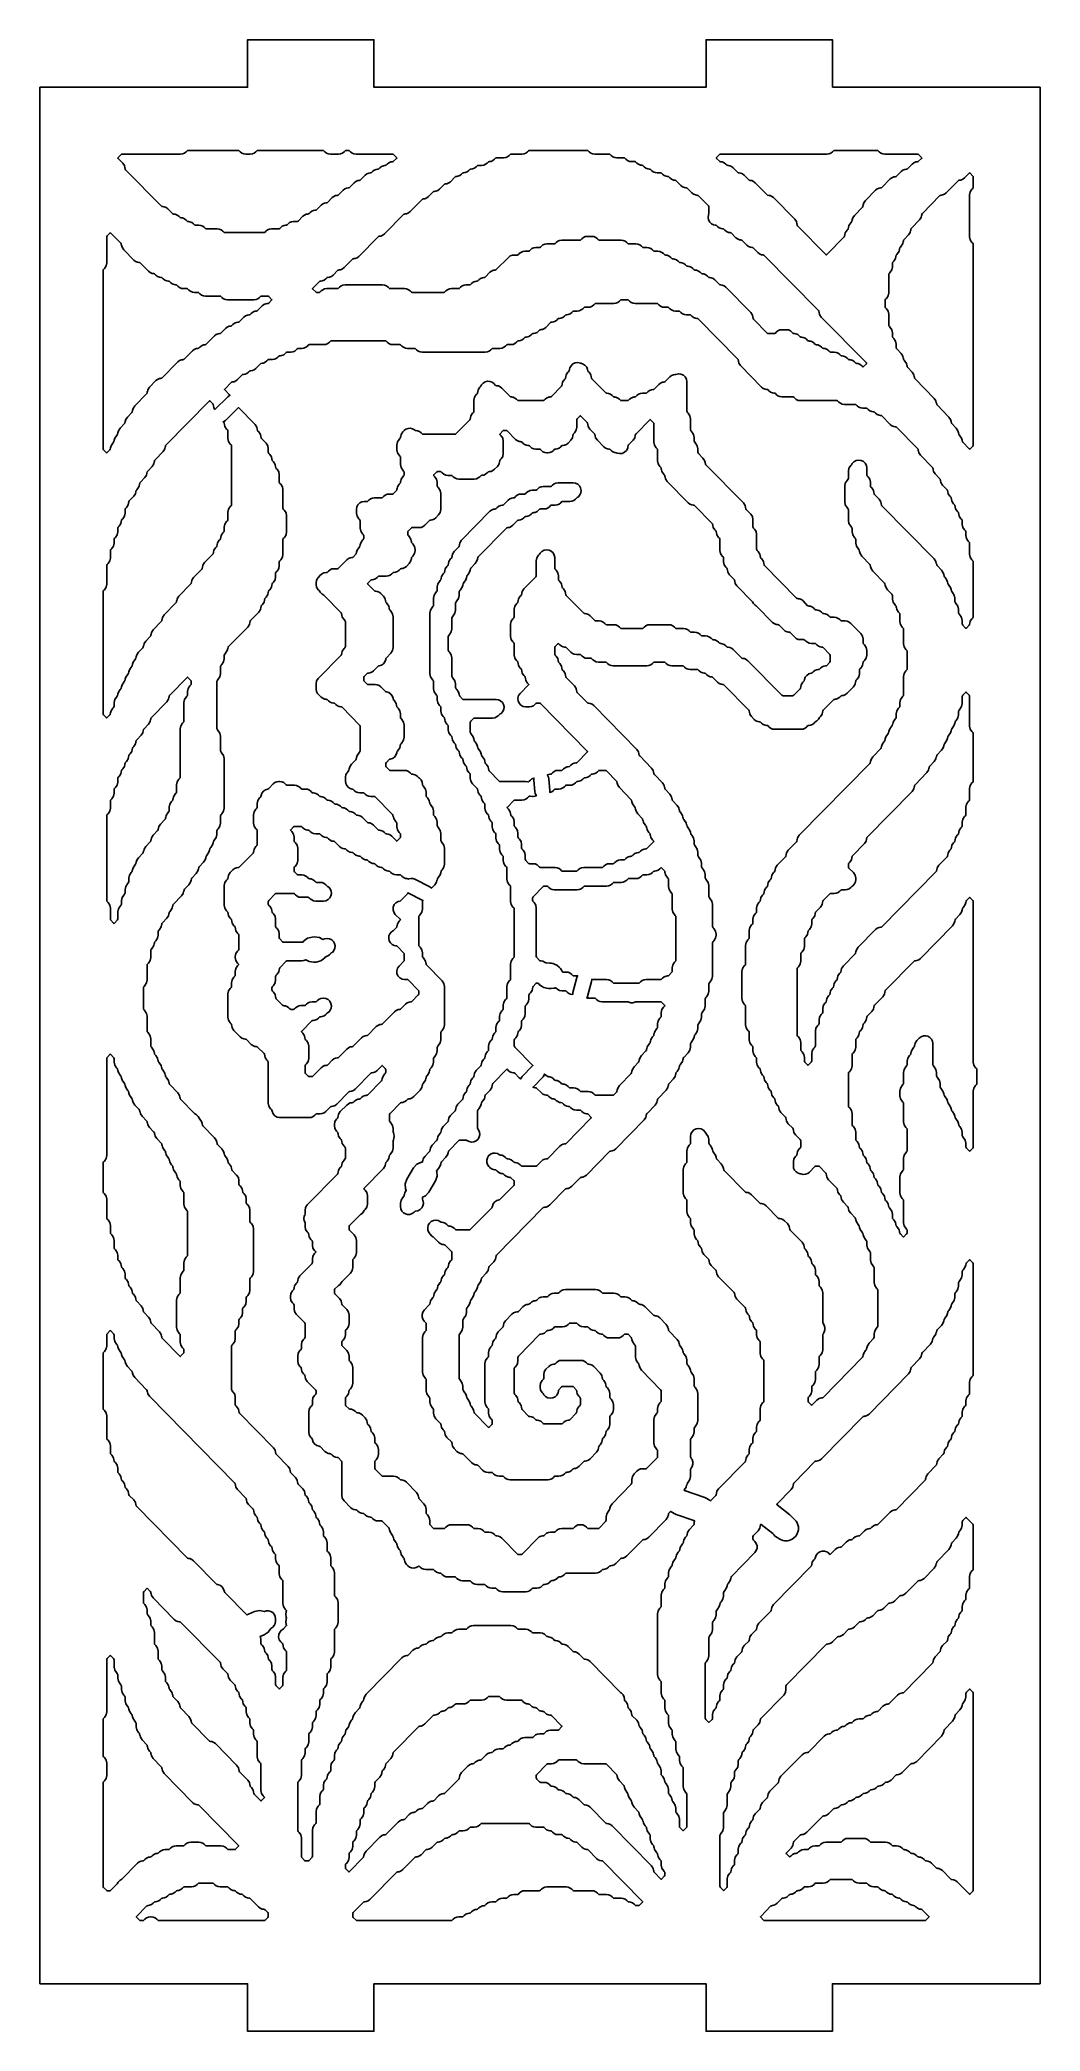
# Model space of a CAD drawing. Header units: millimetres. Extents: x 0 to 63, y 0 to 126.
import ezdxf

# ---------------------------------------------------------------- set-up
doc = ezdxf.new("R2010")
doc.units = ezdxf.units.MM
doc.layers.add('CUT', color=1, linetype='Continuous')

msp = doc.modelspace()

# ---------------------------------------------------------------- linework, layer by layer
at = {"layer": 'CUT'}
for points in [[(50.134, 123), (50.134, 126), (42.134, 126), (42.134, 123), (21.134, 123), (21.134, 126), (13.134, 126), (13.134, 123), (0, 123), (0, 3), (13.134, 3), (13.134, 0), (21.134, 0), (21.134, 3), (42.134, 3), (42.134, 0), (50.134, 0), (50.134, 3), (63.2679, 3), (63.2679, 123)], [(12.6773, 118.9132), (12.7814, 118.8322), (12.9031, 118.7811), (13.0339, 118.7637), (13.3113, 118.7637), (13.4421, 118.7811), (13.5638, 118.8322), (13.6679, 118.9132), (13.7299, 118.9764), (13.7549, 118.9958), (13.7863, 119), (17.9, 119), (17.9313, 118.9958), (17.9563, 118.9764), (18.0184, 118.9132), (18.1225, 118.8322), (18.2442, 118.7811), (18.375, 118.7637), (18.8845, 118.7637), (19.0153, 118.7811), (19.137, 118.8322), (19.2411, 118.9132), (19.3032, 118.9764), (19.3282, 118.9958), (19.3595, 119), (19.5255, 119), (19.5569, 118.9958), (19.5819, 118.9764), (19.6439, 118.9132), (19.748, 118.8322), (19.8697, 118.7811), (20.0005, 118.7637), (22.3121, 118.7637), (22.3435, 118.7595), (22.3685, 118.7401), (22.5502, 118.5552), (22.5701, 118.5274), (22.5502, 118.4997), (22.3685, 118.3148), (22.3435, 118.2953), (22.2793, 118.2868), (22.2794, 118.2854), (22.1919, 118.2737), (22.0702, 118.2227), (21.9661, 118.1416), (21.904, 118.0785), (21.8791, 118.059), (21.8148, 118.0505), (21.815, 118.0491), (21.7274, 118.0374), (21.6057, 117.9864), (21.5016, 117.9053), (21.4396, 117.8422), (21.4146, 117.8227), (21.3504, 117.8142), (21.3506, 117.8128), (21.263, 117.8012), (21.1413, 117.7501), (21.0372, 117.669), (20.9752, 117.6059), (20.9502, 117.5865), (20.886, 117.5779), (20.8861, 117.5765), (20.7986, 117.5649), (20.6769, 117.5138), (20.5728, 117.4327), (20.2785, 117.1333), (20.2535, 117.1139), (20.1893, 117.1053), (20.1895, 117.1039), (20.1019, 117.0923), (19.9802, 117.0413), (19.8761, 116.9602), (19.5819, 116.6608), (19.5569, 116.6413), (19.4926, 116.6328), (19.4928, 116.6314), (19.4053, 116.6197), (19.2836, 116.5687), (19.1795, 116.4876), (18.8852, 116.1882), (18.8602, 116.1687), (18.796, 116.1602), (18.7962, 116.1588), (18.7086, 116.1471), (18.5869, 116.0961), (18.4828, 116.015), (18.1885, 115.7156), (18.1636, 115.6962), (18.0993, 115.6876), (18.0995, 115.6862), (18.0119, 115.6746), (17.8902, 115.6235), (17.7861, 115.5425), (17.4919, 115.243), (17.4669, 115.2236), (17.4027, 115.215), (17.4029, 115.2137), (17.3153, 115.202), (17.1936, 115.151), (17.0895, 115.0699), (17.0274, 115.0068), (17.0025, 114.9873), (16.9382, 114.9787), (16.9384, 114.9774), (16.8509, 114.9657), (16.7292, 114.9147), (16.625, 114.8336), (16.3308, 114.5342), (16.3058, 114.5147), (16.2744, 114.5105), (16.0528, 114.5105), (15.922, 114.4931), (15.8003, 114.4421), (15.6962, 114.361), (15.6341, 114.2979), (15.6092, 114.2784), (15.5449, 114.2699), (15.5451, 114.2685), (15.4575, 114.2568), (15.3358, 114.2058), (15.2317, 114.1247), (15.1697, 114.0616), (15.1447, 114.0422), (15.1133, 114.038), (14.6595, 114.038), (14.5287, 114.0206), (14.407, 113.9695), (14.3029, 113.8884), (14.2408, 113.8253), (14.2159, 113.8059), (14.1845, 113.8017), (11.6963, 113.8017), (11.665, 113.8059), (11.64, 113.8253), (11.5779, 113.8884), (11.4738, 113.9695), (11.3521, 114.0206), (11.2213, 114.038), (10.5352, 114.038), (10.5039, 114.0422), (10.4789, 114.0616), (10.4168, 114.1247), (10.3127, 114.2058), (10.191, 114.2568), (10.0602, 114.2743), (9.8386, 114.2743), (9.8072, 114.2784), (9.7822, 114.2979), (9.7202, 114.361), (9.6161, 114.4421), (9.4944, 114.4931), (9.4068, 114.5048), (9.407, 114.5062), (9.3428, 114.5147), (9.3178, 114.5342), (9.2558, 114.5973), (9.1516, 114.6784), (9.03, 114.7294), (8.9424, 114.7411), (8.9426, 114.7425), (8.8783, 114.751), (8.8534, 114.7705), (8.7913, 114.8336), (8.6872, 114.9147), (8.5655, 114.9657), (8.4779, 114.9774), (8.4781, 114.9787), (8.4139, 114.9873), (8.3889, 115.0068), (8.0947, 115.3062), (7.9906, 115.3873), (7.8689, 115.4383), (7.7813, 115.4499), (7.7815, 115.4513), (7.7172, 115.4599), (7.6923, 115.4793), (5.4274, 117.7838), (5.4022, 117.8222), (5.3839, 117.915), (5.3807, 117.9144), (5.3561, 118.0396), (5.2499, 118.2008), (4.9561, 118.4997), (4.9363, 118.5274), (4.9561, 118.5552), (5.1379, 118.7401), (5.1628, 118.7595), (5.1942, 118.7637), (8.8991, 118.7637), (9.03, 118.7811), (9.1516, 118.8322), (9.2558, 118.9132), (9.3178, 118.9764), (9.3428, 118.9958), (9.3742, 119), (12.5589, 119), (12.5903, 118.9958), (12.6153, 118.9764)], [(18.5445, 111.1158), (18.8387, 111.4152), (18.8637, 111.4346), (18.928, 111.4432), (18.9278, 111.4446), (19.0153, 111.4562), (19.137, 111.5073), (19.2411, 111.5883), (19.7676, 112.124), (19.7926, 112.1435), (19.8568, 112.1521), (19.8566, 112.1534), (19.9442, 112.1651), (20.0659, 112.2161), (20.17, 112.2972), (21.3931, 113.5418), (21.4181, 113.5612), (21.4824, 113.5698), (21.4822, 113.5712), (21.5697, 113.5828), (21.6914, 113.6338), (21.7955, 113.7149), (23.0187, 114.9595), (23.0437, 114.9789), (23.1079, 114.9875), (23.1077, 114.9889), (23.1953, 115.0005), (23.317, 115.0516), (23.4211, 115.1327), (24.1798, 115.9046), (24.2047, 115.9241), (24.269, 115.9326), (24.2688, 115.934), (24.3564, 115.9457), (24.4781, 115.9967), (24.5822, 116.0778), (24.8764, 116.3772), (24.9014, 116.3967), (24.9656, 116.4052), (24.9654, 116.4066), (25.053, 116.4183), (25.1747, 116.4693), (25.2788, 116.5504), (25.5731, 116.8498), (25.5981, 116.8692), (25.6623, 116.8778), (25.6621, 116.8792), (25.7497, 116.8908), (25.8714, 116.9419), (25.9755, 117.0229), (26.2697, 117.3224), (26.2947, 117.3418), (26.3589, 117.3504), (26.3588, 117.3517), (26.4463, 117.3634), (26.568, 117.4144), (26.6721, 117.4955), (26.7342, 117.5586), (26.7591, 117.5781), (26.8234, 117.5867), (26.8232, 117.588), (26.9108, 117.5997), (27.0325, 117.6507), (27.1366, 117.7318), (27.1986, 117.7949), (27.2236, 117.8144), (27.2878, 117.8229), (27.2876, 117.8243), (27.3752, 117.836), (27.4969, 117.887), (27.601, 117.9681), (27.663, 118.0312), (27.688, 118.0507), (27.7194, 118.0549), (27.941, 118.0549), (28.0719, 118.0723), (28.1935, 118.1233), (28.2977, 118.2044), (28.3597, 118.2675), (28.3847, 118.287), (28.4489, 118.2955), (28.4487, 118.2969), (28.5363, 118.3086), (28.658, 118.3596), (28.7621, 118.4407), (28.8241, 118.5038), (28.8491, 118.5232), (28.8805, 118.5274), (29.3344, 118.5274), (29.4652, 118.5448), (29.5869, 118.5959), (29.691, 118.677), (29.753, 118.7401), (29.778, 118.7595), (29.8094, 118.7637), (30.4954, 118.7637), (30.6263, 118.7811), (30.7479, 118.8322), (30.8521, 118.9132), (30.9141, 118.9764), (30.9391, 118.9958), (30.9705, 119), (34.6197, 119), (34.6511, 118.9958), (34.676, 118.9764), (34.7381, 118.9132), (34.8422, 118.8322), (34.9639, 118.7811), (35.0947, 118.7637), (36.013, 118.7637), (36.0444, 118.7595), (36.0693, 118.7401), (36.1314, 118.677), (36.2355, 118.5959), (36.3572, 118.5448), (36.488, 118.5274), (36.9419, 118.5274), (36.9732, 118.5232), (36.9982, 118.5038), (37.0603, 118.4407), (37.1644, 118.3596), (37.2861, 118.3086), (37.4169, 118.2911), (37.6385, 118.2911), (37.6699, 118.287), (37.6949, 118.2675), (37.7569, 118.2044), (37.861, 118.1233), (37.9827, 118.0723), (38.0703, 118.0606), (38.0701, 118.0592), (38.1343, 118.0507), (38.1593, 118.0312), (38.2213, 117.9681), (38.3255, 117.887), (38.4472, 117.836), (38.5347, 117.8243), (38.5345, 117.8229), (38.5988, 117.8144), (38.6237, 117.7949), (38.6858, 117.7318), (38.7899, 117.6507), (38.9116, 117.5997), (39.0424, 117.5823), (39.264, 117.5823), (39.2954, 117.5781), (39.3204, 117.5586), (39.3824, 117.4955), (39.4865, 117.4144), (39.6082, 117.3634), (39.6958, 117.3517), (39.6956, 117.3504), (39.7599, 117.3418), (39.7848, 117.3224), (39.8469, 117.2592), (39.951, 117.1781), (40.0727, 117.1271), (40.1603, 117.1155), (40.1601, 117.1141), (40.2243, 117.1055), (40.2493, 117.0861), (40.5435, 116.7867), (40.6476, 116.7056), (40.7693, 116.6545), (40.8569, 116.6429), (40.8567, 116.6415), (40.921, 116.633), (40.9459, 116.6135), (41.2402, 116.3141), (41.3443, 116.233), (41.466, 116.182), (41.5536, 116.1703), (41.5534, 116.1689), (41.6176, 116.1604), (41.6426, 116.1409), (42.2819, 115.4904), (42.3072, 115.4521), (42.316, 115.407), (42.316, 115.0318), (42.2976, 114.9383), (42.2847, 114.91), (42.2662, 114.7579), (42.2946, 114.6074), (42.3673, 114.4725), (42.4773, 114.3659), (42.6145, 114.2977), (42.7149, 114.2822), (42.7145, 114.2786), (42.7787, 114.2701), (42.8037, 114.2506), (42.8657, 114.1875), (42.9698, 114.1064), (43.0915, 114.0554), (43.1791, 114.0437), (43.1789, 114.0423), (43.2431, 114.0338), (43.2681, 114.0143), (43.3302, 113.9512), (43.4343, 113.8701), (43.556, 113.8191), (43.6435, 113.8074), (43.6433, 113.8061), (43.7076, 113.7975), (43.7326, 113.7781), (44.0268, 113.4786), (44.1309, 113.3976), (44.2526, 113.3465), (44.3402, 113.3349), (44.34, 113.3335), (44.4042, 113.3249), (44.4292, 113.3055), (44.7235, 113.0061), (44.8276, 112.925), (44.9493, 112.874), (45.0368, 112.8623), (45.0367, 112.8609), (45.1009, 112.8524), (45.1259, 112.8329), (45.4201, 112.5335), (45.5242, 112.4524), (45.6459, 112.4014), (45.7335, 112.3897), (45.7333, 112.3883), (45.7975, 112.3798), (45.8225, 112.3603), (49.2484, 108.8744), (49.2737, 108.836), (49.292, 108.7432), (49.2952, 108.7438), (49.3198, 108.6186), (49.426, 108.4575), (52.2741, 105.5594), (52.294, 105.5316), (52.2741, 105.5039), (52.0971, 105.3237), (52.0692, 105.3032), (52.0413, 105.3237), (51.9839, 105.3821), (51.8798, 105.4632), (51.7581, 105.5142), (51.6705, 105.5259), (51.6707, 105.5273), (51.6065, 105.5358), (51.5815, 105.5553), (51.5195, 105.6184), (51.4154, 105.6995), (51.2937, 105.7505), (51.2061, 105.7622), (51.2063, 105.7636), (51.1421, 105.7721), (51.1171, 105.7916), (51.055, 105.8547), (50.9509, 105.9358), (50.8292, 105.9868), (50.7417, 105.9985), (50.7419, 105.9998), (50.6776, 106.0084), (50.6526, 106.0279), (50.5906, 106.091), (50.4865, 106.1721), (50.3648, 106.2231), (50.234, 106.2405), (50.0124, 106.2405), (49.981, 106.2447), (49.956, 106.2641), (49.894, 106.3273), (49.7898, 106.4084), (49.6682, 106.4594), (49.5806, 106.471), (49.5808, 106.4724), (49.5165, 106.481), (49.4916, 106.5004), (49.4295, 106.5635), (49.3254, 106.6446), (49.2037, 106.6957), (49.1161, 106.7073), (49.1163, 106.7087), (49.0521, 106.7173), (49.0271, 106.7367), (48.9651, 106.7998), (48.861, 106.8809), (48.7393, 106.932), (48.6517, 106.9436), (48.6519, 106.945), (48.5877, 106.9535), (48.5627, 106.973), (48.5006, 107.0361), (48.3965, 107.1172), (48.2748, 107.1682), (48.1873, 107.1799), (48.1875, 107.1813), (48.1232, 107.1898), (48.0982, 107.2093), (48.0362, 107.2724), (47.9321, 107.3535), (47.8104, 107.4045), (47.7228, 107.4162), (47.723, 107.4176), (47.6588, 107.4261), (47.6338, 107.4456), (47.5718, 107.5087), (47.4677, 107.5898), (47.346, 107.6408), (47.2152, 107.6582), (46.9378, 107.6582), (46.807, 107.6408), (46.6853, 107.5898), (46.5812, 107.5087), (46.5192, 107.4456), (46.4942, 107.4261), (46.4628, 107.4219), (46.0646, 107.4219), (46.0333, 107.4261), (46.0083, 107.4456), (45.1368, 108.3324), (45.1115, 108.3707), (45.0932, 108.4636), (45.09, 108.4629), (45.0654, 108.5881), (44.9592, 108.7493), (43.3918, 110.3441), (43.2877, 110.4252), (43.166, 110.4763), (43.0785, 110.4879), (43.0787, 110.4893), (43.0144, 110.4978), (42.9894, 110.5173), (42.6952, 110.8167), (42.5911, 110.8978), (42.4694, 110.9488), (42.3818, 110.9605), (42.382, 110.9619), (42.3178, 110.9704), (42.2928, 110.9899), (42.2308, 111.053), (42.1266, 111.1341), (42.0049, 111.1851), (41.9174, 111.1968), (41.9176, 111.1982), (41.8533, 111.2067), (41.8284, 111.2262), (41.7663, 111.2893), (41.6622, 111.3704), (41.5405, 111.4214), (41.4529, 111.4331), (41.4531, 111.4344), (41.3889, 111.443), (41.3639, 111.4625), (41.3019, 111.5256), (41.1978, 111.6067), (41.0761, 111.6577), (40.9885, 111.6694), (40.9887, 111.6707), (40.9245, 111.6793), (40.8995, 111.6987), (40.8374, 111.7619), (40.7333, 111.843), (40.6116, 111.894), (40.5241, 111.9056), (40.5242, 111.907), (40.46, 111.9156), (40.435, 111.935), (40.373, 111.9981), (40.2689, 112.0792), (40.1472, 112.1303), (40.0596, 112.1419), (40.0598, 112.1433), (39.9956, 112.1519), (39.9706, 112.1713), (39.9086, 112.2344), (39.8045, 112.3155), (39.6828, 112.3666), (39.5952, 112.3782), (39.5954, 112.3796), (39.5311, 112.3881), (39.5062, 112.4076), (39.4441, 112.4707), (39.34, 112.5518), (39.2183, 112.6028), (39.0875, 112.6203), (38.8659, 112.6203), (38.8345, 112.6244), (38.8095, 112.6439), (38.7475, 112.707), (38.6434, 112.7881), (38.5217, 112.8391), (38.3909, 112.8565), (38.1692, 112.8565), (38.1378, 112.8607), (38.1129, 112.8802), (38.0508, 112.9433), (37.9467, 113.0244), (37.825, 113.0754), (37.6942, 113.0928), (37.2403, 113.0928), (37.209, 113.097), (37.184, 113.1165), (37.122, 113.1796), (37.0178, 113.2607), (36.8961, 113.3117), (36.7653, 113.3291), (35.3826, 113.3291), (35.3512, 113.3333), (35.3262, 113.3527), (35.2642, 113.4159), (35.1601, 113.497), (35.0384, 113.548), (34.9076, 113.5654), (34.6302, 113.5654), (34.4994, 113.548), (34.3777, 113.497), (34.2736, 113.4159), (34.2116, 113.3527), (34.1866, 113.3333), (34.1552, 113.3291), (33.0047, 113.3291), (32.8739, 113.3117), (32.7522, 113.2607), (32.6481, 113.1796), (32.5861, 113.1165), (32.5611, 113.097), (32.5297, 113.0928), (32.0758, 113.0928), (31.945, 113.0754), (31.8233, 113.0244), (31.7192, 112.9433), (31.6572, 112.8802), (31.6322, 112.8607), (31.6008, 112.8565), (31.3792, 112.8565), (31.2484, 112.8391), (31.1267, 112.7881), (31.0226, 112.707), (30.9605, 112.6439), (30.9356, 112.6244), (30.9042, 112.6203), (30.6825, 112.6203), (30.5517, 112.6028), (30.43, 112.5518), (30.3259, 112.4707), (30.2639, 112.4076), (30.2389, 112.3881), (30.2075, 112.384), (30.0084, 112.384), (30.0084, 112.3812), (29.9007, 112.3789), (29.7553, 112.3289), (29.6319, 112.2371), (28.8706, 111.4625), (28.8456, 111.443), (28.7814, 111.4344), (28.7816, 111.4331), (28.694, 111.4214), (28.5723, 111.3704), (28.4682, 111.2893), (28.1739, 110.9899), (28.1489, 110.9704), (28.0847, 110.9619), (28.0849, 110.9605), (27.9973, 110.9488), (27.8756, 110.8978), (27.7715, 110.8167), (27.7095, 110.7536), (27.6845, 110.7341), (27.6203, 110.7256), (27.6205, 110.7242), (27.5329, 110.7125), (27.4112, 110.6615), (27.3071, 110.5804), (27.2451, 110.5173), (27.2201, 110.4978), (27.1887, 110.4937), (26.967, 110.4937), (26.8362, 110.4763), (26.7145, 110.4252), (26.6104, 110.3441), (26.5484, 110.281), (26.5234, 110.2616), (26.492, 110.2574), (26.0382, 110.2574), (25.9074, 110.24), (25.7857, 110.1889), (25.6816, 110.1079), (25.6195, 110.0447), (25.5945, 110.0253), (25.5632, 110.0211), (23.5395, 110.0211), (23.5081, 110.0253), (23.4831, 110.0447), (23.4211, 110.1079), (23.317, 110.1889), (23.1953, 110.24), (23.0645, 110.2574), (22.1462, 110.2574), (22.1148, 110.2616), (22.0898, 110.281), (22.0278, 110.3441), (21.9237, 110.4252), (21.802, 110.4763), (21.6712, 110.4937), (19.3038, 110.4937), (19.173, 110.4763), (19.0513, 110.4252), (18.9472, 110.3441), (18.8852, 110.281), (18.8602, 110.2616), (18.8288, 110.2574), (18.1428, 110.2574), (18.0119, 110.24), (17.8902, 110.1889), (17.7861, 110.1079), (17.7241, 110.0447), (17.6991, 110.0253), (17.6677, 110.0211), (17.5018, 110.0211), (17.4704, 110.0253), (17.4454, 110.0447), (17.2637, 110.2296), (17.2438, 110.2574), (17.2637, 110.2851), (17.6777, 110.7063), (17.7026, 110.7258), (17.7669, 110.7343), (17.7667, 110.7357), (17.8542, 110.7474), (17.9759, 110.7984), (18.0801, 110.8795), (18.1421, 110.9426), (18.1671, 110.9621), (18.2313, 110.9706), (18.2311, 110.972), (18.3187, 110.9837), (18.4404, 111.0347)], [(53.0833, 118.9132), (53.1874, 118.8322), (53.3091, 118.7811), (53.4399, 118.7637), (55.5193, 118.7637), (55.5507, 118.7595), (55.5757, 118.7401), (55.7574, 118.5552), (55.7773, 118.5274), (55.7574, 118.4997), (55.5757, 118.3148), (55.5507, 118.2953), (55.4865, 118.2868), (55.4867, 118.2854), (55.3991, 118.2737), (55.2774, 118.2227), (55.1733, 118.1416), (54.879, 117.8422), (54.8541, 117.8227), (54.7898, 117.8142), (54.79, 117.8128), (54.7024, 117.8012), (54.5807, 117.7501), (54.4766, 117.669), (54.1824, 117.3696), (54.1574, 117.3502), (54.0932, 117.3416), (54.0934, 117.3402), (54.0058, 117.3286), (53.8841, 117.2775), (53.78, 117.1965), (53.2535, 116.6608), (53.2285, 116.6413), (53.1643, 116.6328), (53.1645, 116.6314), (53.0769, 116.6197), (52.9552, 116.5687), (52.8511, 116.4876), (52.2126, 115.8379), (52.1064, 115.6767), (52.0818, 115.5515), (52.0786, 115.5522), (52.0603, 115.4593), (52.035, 115.421), (51.5159, 114.8927), (51.4098, 114.7316), (51.3851, 114.6064), (51.3819, 114.607), (51.3637, 114.5142), (51.3384, 114.4758), (51.2837, 114.4202), (51.1775, 114.259), (51.1529, 114.1338), (51.1497, 114.1345), (51.1314, 114.0416), (51.1062, 114.0032), (51.0515, 113.9476), (50.9453, 113.7865), (50.9207, 113.6612), (50.9175, 113.6619), (50.8992, 113.569), (50.874, 113.5307), (49.7749, 112.4123), (49.747, 112.3918), (49.7191, 112.4123), (47.9234, 114.2395), (47.8981, 114.2779), (47.8799, 114.3707), (47.8766, 114.3701), (47.852, 114.4953), (47.7459, 114.6565), (46.4107, 116.015), (46.3066, 116.0961), (46.1849, 116.1471), (46.0973, 116.1588), (46.0975, 116.1602), (46.0333, 116.1687), (46.0083, 116.1882), (45.2496, 116.9602), (45.1455, 117.0413), (45.0238, 117.0923), (44.9362, 117.1039), (44.9364, 117.1053), (44.8722, 117.1139), (44.8472, 117.1333), (44.5529, 117.4327), (44.4488, 117.5138), (44.3271, 117.5649), (44.2396, 117.5765), (44.2397, 117.5779), (44.1755, 117.5865), (44.1505, 117.6059), (43.8563, 117.9053), (43.7522, 117.9864), (43.6305, 118.0374), (43.5429, 118.0491), (43.5431, 118.0505), (43.4789, 118.059), (43.4539, 118.0785), (43.3918, 118.1416), (43.2877, 118.2227), (43.166, 118.2737), (43.0785, 118.2854), (43.0787, 118.2868), (43.0144, 118.2953), (42.9894, 118.3148), (42.8077, 118.4997), (42.7879, 118.5274), (42.8077, 118.5552), (42.9894, 118.7401), (43.0144, 118.7595), (43.0458, 118.7637), (49.7696, 118.7637), (49.9004, 118.7811), (50.0221, 118.8322), (50.1262, 118.9132), (50.1882, 118.9764), (50.2132, 118.9958), (50.2446, 119), (52.9649, 119), (52.9963, 118.9958), (53.0213, 118.9764)], [(54.6577, 113.3638), (54.9446, 113.6558), (55.0508, 113.8169), (55.0754, 113.9421), (55.0786, 113.9415), (55.0969, 114.0343), (55.1222, 114.0727), (55.6413, 114.6009), (55.7474, 114.7621), (55.7721, 114.8873), (55.7753, 114.8866), (55.7935, 114.9795), (55.8188, 115.0179), (56.9225, 116.1409), (56.9475, 116.1604), (57.0117, 116.1689), (57.0116, 116.1703), (57.0991, 116.182), (57.2208, 116.233), (57.3249, 116.3141), (58.0836, 117.0861), (58.1086, 117.1055), (58.1728, 117.1141), (58.1727, 117.1155), (58.2602, 117.1271), (58.3819, 117.1781), (58.486, 117.2592), (58.7756, 117.5539), (58.8035, 117.5745), (58.8314, 117.5539), (59.0016, 117.3807), (59.0269, 117.3424), (59.0357, 117.2973), (59.0357, 116.6858), (59.0269, 116.6408), (59.0016, 116.6024), (58.9469, 116.5467), (58.8407, 116.3856), (58.8035, 116.1963), (58.8035, 113.5337), (58.8407, 113.3443), (58.9469, 113.1832), (59.0016, 113.1276), (59.0269, 113.0892), (59.0357, 113.0441), (59.0357, 100.382), (59.0269, 100.337), (59.0016, 100.2986), (58.8314, 100.1254), (58.8035, 100.1049), (58.7756, 100.1254), (58.3732, 100.5349), (58.3479, 100.5732), (58.3297, 100.6661), (58.3265, 100.6655), (58.3018, 100.7907), (58.1957, 100.9518), (58.141, 101.0075), (58.1157, 101.0458), (58.0975, 101.1387), (58.0942, 101.138), (58.0696, 101.2632), (57.9635, 101.4244), (57.6766, 101.7163), (57.6513, 101.7547), (57.633, 101.8475), (57.6298, 101.8469), (57.6052, 101.9721), (57.499, 102.1332), (56.7477, 102.8978), (56.7224, 102.9361), (56.7042, 103.029), (56.7009, 103.0283), (56.6763, 103.1535), (56.5702, 103.3147), (55.3544, 104.5518), (55.3291, 104.5901), (55.3108, 104.683), (55.3076, 104.6823), (55.283, 104.8076), (55.1768, 104.9687), (54.8899, 105.2606), (54.8647, 105.299), (54.8464, 105.3918), (54.8432, 105.3912), (54.8186, 105.5164), (54.7124, 105.6775), (54.6577, 105.7332), (54.6324, 105.7716), (54.6142, 105.8644), (54.611, 105.8638), (54.5863, 105.989), (54.4802, 106.1501), (54.1933, 106.4421), (54.168, 106.4804), (54.1591, 106.5255), (54.1591, 106.7448), (54.1219, 106.9341), (54.0158, 107.0953), (53.9611, 107.1509), (53.9358, 107.1893), (53.9269, 107.2344), (53.9269, 107.4537), (53.8897, 107.643), (53.7835, 107.8041), (53.7288, 107.8598), (53.7036, 107.8981), (53.6947, 107.9432), (53.6947, 108.6351), (53.6575, 108.8244), (53.5513, 108.9856), (53.4966, 109.0412), (53.4714, 109.0796), (53.4625, 109.1246), (53.4625, 109.4998), (53.4714, 109.5449), (53.4966, 109.5833), (53.5513, 109.6389), (53.6575, 109.8), (53.6947, 109.9894), (53.6947, 111.1538), (53.7036, 111.1989), (53.7288, 111.2373), (53.7835, 111.2929), (53.8897, 111.4541), (53.9269, 111.6434), (53.9269, 111.8627), (53.9358, 111.9078), (53.9611, 111.9461), (54.0158, 112.0018), (54.1219, 112.1629), (54.1465, 112.2881), (54.1498, 112.2875), (54.168, 112.3803), (54.1933, 112.4187), (54.248, 112.4744), (54.3541, 112.6355), (54.3788, 112.7607), (54.382, 112.7601), (54.4002, 112.8529), (54.4255, 112.8913), (54.4802, 112.9469), (54.5863, 113.1081), (54.611, 113.2333), (54.6142, 113.2326), (54.6324, 113.3255)], [(4.4644, 113.7939), (4.4923, 113.7733), (5.127, 113.1276), (5.1522, 113.0892), (5.1705, 112.9963), (5.1737, 112.997), (5.1983, 112.8718), (5.3045, 112.7106), (5.943, 112.0609), (6.0471, 111.9798), (6.1688, 111.9288), (6.2564, 111.9171), (6.2562, 111.9158), (6.3204, 111.9072), (6.3454, 111.8878), (6.8719, 111.3521), (6.976, 111.271), (7.0977, 111.2199), (7.1853, 111.2083), (7.1851, 111.2069), (7.2493, 111.1984), (7.2743, 111.1789), (7.3363, 111.1158), (7.4404, 111.0347), (7.5621, 110.9837), (7.6497, 110.972), (7.6495, 110.9706), (7.7137, 110.9621), (7.7387, 110.9426), (7.8008, 110.8795), (7.9049, 110.7984), (8.0266, 110.7474), (8.1141, 110.7357), (8.1139, 110.7343), (8.1782, 110.7258), (8.2032, 110.7063), (8.2652, 110.6432), (8.3693, 110.5621), (8.491, 110.5111), (8.5786, 110.4994), (8.5784, 110.498), (8.6426, 110.4895), (8.6676, 110.47), (8.7296, 110.4069), (8.8337, 110.3258), (8.9554, 110.2748), (9.0862, 110.2574), (9.3079, 110.2574), (9.3393, 110.2532), (9.3642, 110.2338), (9.4263, 110.1706), (9.5304, 110.0895), (9.6521, 110.0385), (9.7829, 110.0211), (10.0045, 110.0211), (10.0359, 110.0169), (10.0609, 109.9975), (10.1229, 109.9343), (10.227, 109.8533), (10.3487, 109.8022), (10.4795, 109.7848), (11.3978, 109.7848), (11.4292, 109.7806), (11.4542, 109.7612), (11.5162, 109.6981), (11.6204, 109.617), (11.7421, 109.5659), (11.8729, 109.5485), (13.5435, 109.5485), (13.6743, 109.5659), (13.796, 109.617), (13.9001, 109.6981), (13.9622, 109.7612), (13.9871, 109.7806), (14.0185, 109.7848), (14.4167, 109.7848), (14.4481, 109.7806), (14.473, 109.7612), (14.6548, 109.5763), (14.6746, 109.5485), (14.6548, 109.5208), (14.473, 109.3359), (14.4481, 109.3164), (14.3838, 109.3079), (14.384, 109.3065), (14.2965, 109.2948), (14.1748, 109.2438), (14.0706, 109.1627), (13.7764, 108.8633), (13.7514, 108.8438), (13.6872, 108.8353), (13.6874, 108.8339), (13.5998, 108.8222), (13.4781, 108.7712), (13.374, 108.6901), (13.312, 108.627), (13.287, 108.6076), (13.2228, 108.599), (13.2229, 108.5976), (13.1354, 108.586), (13.0137, 108.5349), (12.9096, 108.4538), (12.6153, 108.1544), (12.5903, 108.135), (12.5261, 108.1264), (12.5263, 108.125), (12.4387, 108.1134), (12.317, 108.0624), (12.2129, 107.9813), (12.1509, 107.9181), (12.1259, 107.8987), (12.0617, 107.8901), (12.0618, 107.8888), (11.9743, 107.8771), (11.8526, 107.8261), (11.7485, 107.745), (11.4542, 107.4456), (11.4292, 107.4261), (11.365, 107.4176), (11.3652, 107.4162), (11.2776, 107.4045), (11.1559, 107.3535), (11.0518, 107.2724), (10.5253, 106.7367), (10.5004, 106.7173), (10.4361, 106.7087), (10.4363, 106.7073), (10.3487, 106.6957), (10.227, 106.6446), (10.1229, 106.5635), (10.0609, 106.5004), (10.0359, 106.481), (9.9717, 106.4724), (9.9719, 106.471), (9.8843, 106.4594), (9.7626, 106.4084), (9.6585, 106.3273), (9.132, 105.7916), (9.1071, 105.7721), (9.0428, 105.7636), (9.043, 105.7622), (8.9554, 105.7505), (8.8337, 105.6995), (8.7296, 105.6184), (7.7387, 104.6101), (7.7137, 104.5907), (7.6495, 104.5821), (7.6497, 104.5807), (7.5621, 104.5691), (7.4404, 104.5181), (7.3363, 104.437), (6.93, 104.0235), (6.8239, 103.8624), (6.7992, 103.7372), (6.796, 103.7378), (6.7778, 103.645), (6.7525, 103.6066), (6.0011, 102.8421), (5.895, 102.681), (5.8704, 102.5558), (5.8671, 102.5564), (5.8489, 102.4635), (5.8236, 102.4252), (5.5367, 102.1332), (5.4305, 101.9721), (5.4059, 101.8469), (5.4027, 101.8475), (5.3844, 101.7547), (5.3592, 101.7163), (5.0723, 101.4244), (4.9661, 101.2632), (4.9415, 101.138), (4.9383, 101.1387), (4.92, 101.0458), (4.8947, 101.0075), (4.84, 100.9518), (4.7339, 100.7907), (4.7093, 100.6655), (4.7061, 100.6661), (4.6878, 100.5732), (4.6625, 100.5349), (4.6078, 100.4792), (4.5017, 100.3181), (4.477, 100.1929), (4.4738, 100.1935), (4.4556, 100.1007), (4.4303, 100.0623), (4.2601, 99.8891), (4.2322, 99.8686), (4.2043, 99.8891), (4.0341, 100.0623), (4.0089, 100.1007), (4, 100.1457), (4, 111.3901), (4.0089, 111.4352), (4.0341, 111.4736), (4.0888, 111.5292), (4.195, 111.6903), (4.2322, 111.8797), (4.2322, 113.5167), (4.2411, 113.5618), (4.2664, 113.6001), (4.4365, 113.7733)], [(7.7496, 70.1233), (8.0365, 70.4153), (8.1427, 70.5764), (8.1673, 70.7016), (8.1705, 70.701), (8.1888, 70.7938), (8.2141, 70.8322), (8.2688, 70.8879), (8.3749, 71.049), (8.3995, 71.1742), (8.4028, 71.1736), (8.421, 71.2664), (8.4463, 71.3048), (8.9654, 71.833), (9.0716, 71.9941), (9.0962, 72.1193), (9.0994, 72.1187), (9.1177, 72.2116), (9.1429, 72.2499), (9.4298, 72.5419), (9.536, 72.703), (9.5606, 72.8282), (9.5638, 72.8276), (9.5821, 72.9204), (9.6074, 72.9588), (9.8943, 73.2507), (10.0004, 73.4119), (10.0251, 73.5371), (10.0283, 73.5364), (10.0465, 73.6293), (10.0718, 73.6676), (10.3587, 73.9596), (10.4649, 74.1207), (10.4895, 74.2459), (10.4927, 74.2453), (10.511, 74.3381), (10.5362, 74.3765), (10.5909, 74.4322), (10.6971, 74.5933), (10.7217, 74.7185), (10.7249, 74.7179), (10.7432, 74.8107), (10.7685, 74.8491), (10.8232, 74.9047), (10.9293, 75.0659), (10.9539, 75.1911), (10.9572, 75.1904), (10.9754, 75.2833), (11.0007, 75.3217), (11.0554, 75.3773), (11.1615, 75.5384), (11.1988, 75.7278), (11.1988, 75.9471), (11.2076, 75.9922), (11.2329, 76.0305), (11.2876, 76.0862), (11.3938, 76.2473), (11.431, 76.4366), (11.431, 76.8922), (11.4398, 76.9373), (11.4651, 76.9757), (11.5198, 77.0313), (11.626, 77.1924), (11.6632, 77.3818), (11.6632, 80.517), (11.626, 80.7063), (11.5198, 80.8674), (11.4651, 80.9231), (11.4398, 80.9614), (11.431, 81.0065), (11.431, 81.9347), (11.3938, 82.124), (11.2876, 82.2851), (11.2329, 82.3408), (11.2076, 82.3792), (11.1988, 82.4242), (11.1988, 85.3986), (11.2076, 85.4436), (11.2329, 85.482), (11.2876, 85.5376), (11.3938, 85.6988), (11.431, 85.8881), (11.431, 86.3437), (11.4398, 86.3888), (11.4651, 86.4271), (11.5198, 86.4828), (11.626, 86.6439), (11.6632, 86.8333), (11.6632, 87.0526), (11.6721, 87.0976), (11.6973, 87.136), (11.752, 87.1917), (11.8582, 87.3528), (11.8828, 87.478), (11.886, 87.4774), (11.9043, 87.5702), (11.9296, 87.6086), (13.1453, 88.8457), (13.2515, 89.0068), (13.2761, 89.132), (13.2793, 89.1314), (13.2976, 89.2242), (13.3229, 89.2626), (13.842, 89.7908), (13.9482, 89.9519), (13.9728, 90.0771), (13.976, 90.0765), (13.9942, 90.1694), (14.0195, 90.2077), (14.0742, 90.2634), (14.1804, 90.4245), (14.205, 90.5497), (14.2082, 90.5491), (14.2265, 90.6419), (14.2517, 90.6803), (14.3064, 90.736), (14.4126, 90.8971), (14.4372, 91.0223), (14.4404, 91.0217), (14.4587, 91.1145), (14.484, 91.1529), (14.5387, 91.2085), (14.6448, 91.3697), (14.6694, 91.4949), (14.6726, 91.4942), (14.6909, 91.5871), (14.7162, 91.6254), (14.7709, 91.6811), (14.877, 91.8422), (14.9143, 92.0316), (14.9143, 92.2509), (14.9231, 92.296), (14.9484, 92.3343), (15.0031, 92.39), (15.1092, 92.5511), (15.1465, 92.7404), (15.1465, 92.9597), (15.1553, 93.0048), (15.1806, 93.0432), (15.2353, 93.0988), (15.3415, 93.26), (15.3787, 93.4493), (15.3787, 94.3775), (15.3876, 94.4225), (15.4128, 94.4609), (15.4675, 94.5165), (15.5737, 94.6777), (15.6109, 94.867), (15.6109, 95.8756), (15.5737, 96.0649), (15.4675, 96.2261), (15.4128, 96.2817), (15.3876, 96.3201), (15.3787, 96.3652), (15.3787, 97.5296), (15.3415, 97.7189), (15.2353, 97.8801), (15.1806, 97.9357), (15.1553, 97.9741), (15.1465, 98.0192), (15.1465, 98.4748), (15.1092, 98.6641), (15.0031, 98.8252), (14.9484, 98.8809), (14.9231, 98.9192), (14.9049, 99.0121), (14.9016, 99.0115), (14.877, 99.1367), (14.7709, 99.2978), (14.7162, 99.3535), (14.6909, 99.3918), (14.6726, 99.4847), (14.6694, 99.484), (14.6448, 99.6092), (14.5387, 99.7704), (14.484, 99.826), (14.4587, 99.8644), (14.4498, 99.9095), (14.4498, 100.1288), (14.4126, 100.3181), (14.3064, 100.4792), (14.0195, 100.7712), (13.9942, 100.8095), (13.976, 100.9024), (13.9728, 100.9018), (13.9482, 101.027), (13.842, 101.1881), (13.7873, 101.2437), (13.762, 101.2821), (13.7438, 101.375), (13.7406, 101.3743), (13.7159, 101.4995), (13.6098, 101.6607), (12.5602, 102.7287), (11.7334, 101.9161), (11.6333, 101.8406), (11.5917, 101.8238), (11.6291, 101.7858), (11.6543, 101.7474), (11.6726, 101.6546), (11.6758, 101.6552), (11.7004, 101.53), (11.8066, 101.3689), (11.8613, 101.3132), (11.8866, 101.2749), (11.8954, 101.2298), (11.8954, 100.7742), (11.9327, 100.5849), (12.0388, 100.4237), (12.0935, 100.3681), (12.1188, 100.3297), (12.1276, 100.2846), (12.1276, 96.6014), (12.1188, 96.5564), (12.0935, 96.518), (12.0388, 96.4624), (11.9327, 96.3012), (11.8954, 96.1119), (11.8954, 95.6563), (11.8866, 95.6112), (11.8613, 95.5729), (11.8066, 95.5172), (11.7004, 95.3561), (11.6632, 95.1667), (11.6632, 94.9474), (11.6543, 94.9024), (11.6291, 94.864), (11.5744, 94.8083), (11.4682, 94.6472), (11.4436, 94.522), (11.4404, 94.5226), (11.4221, 94.4298), (11.3969, 94.3914), (11.3422, 94.3358), (11.236, 94.1746), (11.2114, 94.0494), (11.2082, 94.0501), (11.1899, 93.9572), (11.1646, 93.9189), (11.1099, 93.8632), (11.0038, 93.7021), (10.9792, 93.5769), (10.9759, 93.5775), (10.9577, 93.4846), (10.9324, 93.4463), (10.4133, 92.9181), (10.3071, 92.7569), (10.2825, 92.6317), (10.2793, 92.6323), (10.261, 92.5395), (10.2358, 92.5011), (9.7166, 91.9729), (9.6105, 91.8118), (9.5858, 91.6866), (9.5826, 91.6872), (9.5644, 91.5943), (9.5391, 91.556), (8.7878, 90.7915), (8.6816, 90.6303), (8.657, 90.5051), (8.6538, 90.5058), (8.6355, 90.4129), (8.6102, 90.3746), (7.8589, 89.61), (7.7527, 89.4489), (7.7281, 89.3237), (7.7249, 89.3243), (7.7066, 89.2315), (7.6814, 89.1931), (7.1622, 88.6649), (7.0561, 88.5038), (7.0314, 88.3785), (7.0282, 88.3792), (7.01, 88.2863), (6.9847, 88.248), (6.6978, 87.956), (6.5916, 87.7949), (6.567, 87.6697), (6.5638, 87.6703), (6.5455, 87.5775), (6.5203, 87.5391), (6.2334, 87.2472), (6.1272, 87.086), (6.1026, 86.9608), (6.0994, 86.9615), (6.0811, 86.8686), (6.0558, 86.8302), (6.0011, 86.7746), (5.895, 86.6135), (5.8704, 86.4883), (5.8671, 86.4889), (5.8489, 86.396), (5.8236, 86.3577), (5.7689, 86.302), (5.6628, 86.1409), (5.6381, 86.0157), (5.6349, 86.0163), (5.6167, 85.9235), (5.5914, 85.8851), (5.5367, 85.8294), (5.4305, 85.6683), (5.4059, 85.5431), (5.4027, 85.5437), (5.3844, 85.4509), (5.3592, 85.4125), (5.3045, 85.3569), (5.1983, 85.1957), (5.1737, 85.0705), (5.1705, 85.0712), (5.1522, 84.9783), (5.127, 84.94), (5.0723, 84.8843), (4.9661, 84.7232), (4.9415, 84.598), (4.9383, 84.5986), (4.92, 84.5057), (4.8947, 84.4674), (4.84, 84.4117), (4.7339, 84.2506), (4.6967, 84.0613), (4.6967, 83.8419), (4.6878, 83.7969), (4.6625, 83.7585), (4.6078, 83.7029), (4.5017, 83.5417), (4.477, 83.4165), (4.4738, 83.4172), (4.4556, 83.3243), (4.4303, 83.2859), (4.2601, 83.1128), (4.2322, 83.0922), (4.2043, 83.1128), (4.0341, 83.2859), (4.0089, 83.3243), (4, 83.3694), (4, 91.0694), (4.0089, 91.1145), (4.0341, 91.1529), (4.0888, 91.2085), (4.195, 91.3697), (4.2322, 91.559), (4.2322, 92.7235), (4.2411, 92.7685), (4.2664, 92.8069), (4.321, 92.8625), (4.4272, 93.0237), (4.4644, 93.213), (4.4644, 93.6686), (4.4733, 93.7137), (4.4986, 93.752), (4.5533, 93.8077), (4.6594, 93.9688), (4.6967, 94.1582), (4.6967, 94.3775), (4.7055, 94.4225), (4.7308, 94.4609), (4.7855, 94.5165), (4.8916, 94.6777), (4.9289, 94.867), (4.9289, 95.0863), (4.9377, 95.1314), (4.963, 95.1698), (5.0177, 95.2254), (5.1239, 95.3865), (5.1485, 95.5117), (5.1517, 95.5111), (5.17, 95.604), (5.1952, 95.6423), (5.2499, 95.698), (5.3561, 95.8591), (5.3933, 96.0484), (5.3933, 96.2678), (5.4022, 96.3128), (5.4274, 96.3512), (5.4821, 96.4068), (5.5883, 96.568), (5.6129, 96.6932), (5.6161, 96.6925), (5.6344, 96.7854), (5.6597, 96.8238), (5.9466, 97.1157), (6.0527, 97.2768), (6.0774, 97.402), (6.0806, 97.4014), (6.0988, 97.4943), (6.1241, 97.5326), (6.1788, 97.5883), (6.2849, 97.7494), (6.3096, 97.8746), (6.3128, 97.874), (6.331, 97.9668), (6.3563, 98.0052), (6.6432, 98.2971), (6.7494, 98.4583), (6.774, 98.5835), (6.7772, 98.5828), (6.7955, 98.6757), (6.8208, 98.7141), (7.1077, 99.006), (7.2138, 99.1671), (7.2384, 99.2923), (7.2417, 99.2917), (7.2599, 99.3846), (7.2852, 99.4229), (7.8043, 99.9511), (7.9105, 100.1123), (7.9351, 100.2375), (7.9383, 100.2369), (7.9566, 100.3297), (7.9818, 100.3681), (10.7064, 103.1404), (10.7343, 103.161), (10.7622, 103.1404), (10.9324, 102.9672), (10.9577, 102.9289), (10.9759, 102.836), (10.9792, 102.8366), (11.0038, 102.7114), (11.0703, 102.6104), (11.8872, 103.4133), (11.9873, 103.4888), (12.0172, 103.5009), (11.9842, 103.551), (11.6905, 103.8499), (11.6706, 103.8776), (11.6905, 103.9054), (12.1044, 104.3266), (12.1294, 104.346), (12.1936, 104.3546), (12.1934, 104.356), (12.281, 104.3676), (12.4027, 104.4187), (12.5068, 104.4997), (12.8011, 104.7992), (12.826, 104.8186), (12.8903, 104.8272), (12.8901, 104.8285), (12.9777, 104.8402), (13.0994, 104.8912), (13.2035, 104.9723), (13.2655, 105.0354), (13.2905, 105.0549), (13.3547, 105.0634), (13.3545, 105.0648), (13.4421, 105.0765), (13.5638, 105.1275), (13.6679, 105.2086), (13.9622, 105.508), (13.9871, 105.5275), (14.0514, 105.536), (14.0512, 105.5374), (14.1388, 105.5491), (14.2605, 105.6001), (14.3646, 105.6812), (14.4266, 105.7443), (14.4516, 105.7638), (14.483, 105.7679), (14.7046, 105.7679), (14.8354, 105.7853), (14.9571, 105.8364), (15.0612, 105.9175), (15.1233, 105.9806), (15.1482, 106), (15.2125, 106.0086), (15.2123, 106.01), (15.2998, 106.0216), (15.4215, 106.0727), (15.5257, 106.1537), (15.5877, 106.2169), (15.6127, 106.2363), (15.644, 106.2405), (15.8657, 106.2405), (15.9965, 106.2579), (16.1182, 106.3089), (16.2223, 106.39), (16.2843, 106.4532), (16.3093, 106.4726), (16.3407, 106.4768), (16.5624, 106.4768), (16.6932, 106.4942), (16.8149, 106.5452), (16.919, 106.6263), (16.981, 106.6894), (17.006, 106.7089), (17.0374, 106.7131), (17.9557, 106.7131), (18.0865, 106.7305), (18.2082, 106.7815), (18.3123, 106.8626), (18.3743, 106.9257), (18.3993, 106.9452), (18.4307, 106.9494), (21.8477, 106.9494), (21.8791, 106.9452), (21.904, 106.9257), (21.9661, 106.8626), (22.0702, 106.7815), (22.1919, 106.7305), (22.3227, 106.7131), (22.7765, 106.7131), (22.8079, 106.7089), (22.8329, 106.6894), (22.8949, 106.6263), (22.9991, 106.5452), (23.1207, 106.4942), (23.2516, 106.4768), (23.7054, 106.4768), (23.7368, 106.4726), (23.7618, 106.4532), (23.8238, 106.39), (23.9279, 106.3089), (24.0496, 106.2579), (24.1804, 106.2405), (28.1733, 106.2405), (28.3041, 106.2579), (28.4258, 106.3089), (28.5299, 106.39), (28.5919, 106.4532), (28.6169, 106.4726), (28.6483, 106.4768), (29.1021, 106.4768), (29.2329, 106.4942), (29.3546, 106.5452), (29.4587, 106.6263), (29.5208, 106.6894), (29.5458, 106.7089), (29.5771, 106.7131), (29.7988, 106.7131), (29.9296, 106.7305), (30.0513, 106.7815), (30.1554, 106.8626), (30.2174, 106.9257), (30.2424, 106.9452), (30.3066, 106.9537), (30.3065, 106.9551), (30.394, 106.9668), (30.5157, 107.0178), (30.6198, 107.0989), (30.6819, 107.162), (30.7069, 107.1815), (30.7711, 107.19), (30.7709, 107.1914), (30.8585, 107.2031), (30.9802, 107.2541), (31.0843, 107.3352), (31.1463, 107.3983), (31.1713, 107.4178), (31.2355, 107.4263), (31.2353, 107.4277), (31.3229, 107.4394), (31.4446, 107.4904), (31.5487, 107.5715), (31.6107, 107.6346), (31.6357, 107.654), (31.7, 107.6626), (31.6998, 107.664), (31.7873, 107.6756), (31.909, 107.7267), (32.0131, 107.8078), (32.3074, 108.1072), (32.3324, 108.1266), (32.3966, 108.1352), (32.3964, 108.1366), (32.484, 108.1482), (32.6057, 108.1992), (32.7098, 108.2803), (32.7718, 108.3435), (32.7968, 108.3629), (32.861, 108.3715), (32.8609, 108.3728), (32.9484, 108.3845), (33.0701, 108.4355), (33.1742, 108.5166), (33.2363, 108.5797), (33.2613, 108.5992), (33.3255, 108.6077), (33.3253, 108.6091), (33.4129, 108.6208), (33.5346, 108.6718), (33.6387, 108.7529), (33.7007, 108.816), (33.7257, 108.8355), (33.7571, 108.8397), (33.9787, 108.8397), (34.1095, 108.8571), (34.2312, 108.9081), (34.3353, 108.9892), (34.3974, 109.0523), (34.4223, 109.0718), (34.4537, 109.0759), (34.6754, 109.0759), (34.8062, 109.0934), (34.9279, 109.1444), (35.032, 109.2255), (35.094, 109.2886), (35.119, 109.3081), (35.1504, 109.3122), (36.3009, 109.3122), (36.4317, 109.3296), (36.5534, 109.3807), (36.6575, 109.4618), (36.7196, 109.5249), (36.7445, 109.5443), (36.7759, 109.5485), (37.1741, 109.5485), (37.2055, 109.5443), (37.2304, 109.5249), (37.2925, 109.4618), (37.3966, 109.3807), (37.5183, 109.3296), (37.6491, 109.3122), (39.0318, 109.3122), (39.0632, 109.3081), (39.0882, 109.2886), (39.1502, 109.2255), (39.2543, 109.1444), (39.376, 109.0934), (39.5068, 109.0759), (39.7285, 109.0759), (39.7599, 109.0718), (39.7848, 109.0523), (39.8469, 108.9892), (39.951, 108.9081), (40.0727, 108.8571), (40.2035, 108.8397), (40.4251, 108.8397), (40.4565, 108.8355), (40.4815, 108.816), (40.5435, 108.7529), (40.6476, 108.6718), (40.7693, 108.6208), (40.9001, 108.6034), (41.1218, 108.6034), (41.1532, 108.5992), (41.1781, 108.5797), (41.2402, 108.5166), (41.3443, 108.4355), (41.466, 108.3845), (41.5536, 108.3728), (41.5534, 108.3715), (41.6176, 108.3629), (41.6426, 108.3435), (44.1396, 105.8027), (44.1649, 105.7643), (44.1832, 105.6715), (44.1864, 105.6721), (44.211, 105.5469), (44.3172, 105.3857), (45.6523, 104.0272), (45.7564, 103.9461), (45.8781, 103.8951), (45.9657, 103.8834), (45.9655, 103.882), (46.0298, 103.8735), (46.0547, 103.854), (46.1168, 103.7909), (46.2209, 103.7098), (46.3426, 103.6588), (46.4301, 103.6471), (46.43, 103.6457), (46.4942, 103.6372), (46.5192, 103.6177), (46.5812, 103.5546), (46.6853, 103.4735), (46.807, 103.4225), (46.9378, 103.4051), (47.6239, 103.4051), (47.6553, 103.4009), (47.6803, 103.3814), (47.7423, 103.3183), (47.8464, 103.2372), (47.9681, 103.1862), (48.0989, 103.1688), (50.4105, 103.1688), (50.4419, 103.1646), (50.4669, 103.1451), (50.5289, 103.082), (50.633, 103.0009), (50.7547, 102.9499), (50.8855, 102.9325), (51.5716, 102.9325), (51.603, 102.9283), (51.628, 102.9089), (51.69, 102.8457), (51.7941, 102.7646), (51.9158, 102.7136), (52.0466, 102.6962), (52.2683, 102.6962), (52.2996, 102.692), (52.3246, 102.6726), (52.3867, 102.6094), (52.4908, 102.5284), (52.6125, 102.4773), (52.7, 102.4657), (52.6999, 102.4643), (52.7641, 102.4557), (52.7891, 102.4363), (52.8511, 102.3732), (52.9552, 102.2921), (53.0769, 102.241), (53.1645, 102.2294), (53.1643, 102.228), (53.2285, 102.2195), (53.2535, 102.2), (53.78, 101.6643), (53.8841, 101.5832), (54.0058, 101.5322), (54.0934, 101.5205), (54.0932, 101.5191), (54.1574, 101.5106), (54.1824, 101.4911), (55.5183, 100.1318), (55.5436, 100.0934), (55.5619, 100.0006), (55.5651, 100.0012), (55.5897, 99.876), (55.6958, 99.7149), (56.4472, 98.9503), (56.4725, 98.912), (56.4907, 98.8191), (56.4939, 98.8198), (56.5186, 98.6946), (56.6247, 98.5334), (56.9116, 98.2415), (56.9369, 98.2031), (56.9552, 98.1103), (56.9584, 98.1109), (56.983, 97.9857), (57.0892, 97.8246), (57.3761, 97.5326), (57.4013, 97.4943), (57.4196, 97.4014), (57.4228, 97.402), (57.4474, 97.2768), (57.5536, 97.1157), (57.6083, 97.06), (57.6336, 97.0217), (57.6518, 96.9288), (57.655, 96.9295), (57.6797, 96.8043), (57.7858, 96.6431), (57.8405, 96.5875), (57.8658, 96.5491), (57.884, 96.4563), (57.8873, 96.4569), (57.9119, 96.3317), (58.018, 96.1706), (58.0727, 96.1149), (58.098, 96.0765), (58.1163, 95.9837), (58.1195, 95.9843), (58.1441, 95.8591), (58.2502, 95.698), (58.3049, 95.6423), (58.3302, 95.604), (58.3391, 95.5589), (58.3391, 95.3396), (58.3763, 95.1503), (58.4825, 94.9891), (58.5372, 94.9335), (58.5624, 94.8951), (58.5713, 94.85), (58.5713, 94.6307), (58.6085, 94.4414), (58.7147, 94.2803), (58.7694, 94.2246), (58.7946, 94.1862), (58.8035, 94.1412), (58.8035, 93.4493), (58.8407, 93.26), (58.9469, 93.0988), (59.0016, 93.0432), (59.0269, 93.0048), (59.0357, 92.9597), (59.0357, 89.5128), (59.0269, 89.4678), (59.0016, 89.4294), (58.9469, 89.3738), (58.8407, 89.2126), (58.8161, 89.0874), (58.8129, 89.088), (58.7946, 88.9952), (58.7694, 88.9568), (58.5992, 88.7837), (58.5713, 88.7631), (58.5434, 88.7837), (58.3732, 88.9568), (58.3479, 88.9952), (58.3391, 89.0403), (58.3391, 89.2596), (58.3018, 89.4489), (58.1957, 89.61), (58.141, 89.6657), (58.1157, 89.704), (58.1069, 89.7491), (58.1069, 89.9684), (58.0696, 90.1578), (57.9635, 90.3189), (57.9088, 90.3746), (57.8835, 90.4129), (57.8746, 90.458), (57.8746, 90.6773), (57.8374, 90.8666), (57.7312, 91.0278), (57.6766, 91.0834), (57.6513, 91.1218), (57.633, 91.2146), (57.6298, 91.214), (57.6052, 91.3392), (57.499, 91.5003), (57.4443, 91.556), (57.4191, 91.5943), (57.4008, 91.6872), (57.3976, 91.6866), (57.373, 91.8118), (57.2668, 91.9729), (57.2121, 92.0286), (57.1868, 92.0669), (57.1686, 92.1598), (57.1654, 92.1591), (57.1408, 92.2843), (57.0346, 92.4455), (56.7477, 92.7374), (56.7224, 92.7758), (56.7042, 92.8686), (56.7009, 92.868), (56.6763, 92.9932), (56.5702, 93.1543), (53.2644, 96.518), (53.2391, 96.5564), (53.2209, 96.6492), (53.2177, 96.6486), (53.193, 96.7738), (53.0869, 96.9349), (52.8, 97.2269), (52.7747, 97.2652), (52.7564, 97.3581), (52.7532, 97.3575), (52.7286, 97.4827), (52.6224, 97.6438), (52.5678, 97.6994), (52.5425, 97.7378), (52.5336, 97.7829), (52.5336, 98.0022), (52.4964, 98.1915), (52.3902, 98.3527), (52.3355, 98.4083), (52.3103, 98.4467), (52.3014, 98.4917), (52.3014, 98.9111), (52.276, 99.0683), (52.2025, 99.2096), (52.0883, 99.3206), (51.945, 99.3901), (51.7871, 99.4109), (51.6307, 99.3811), (51.4915, 99.3035), (51.3839, 99.1862), (51.3384, 99.1172), (51.2837, 99.0615), (51.1775, 98.9004), (51.1403, 98.711), (51.1403, 98.2554), (51.1314, 98.2104), (51.1062, 98.172), (51.0515, 98.1164), (50.9453, 97.9552), (50.9081, 97.7659), (50.9081, 96.7573), (50.9453, 96.568), (51.0515, 96.4068), (51.1062, 96.3512), (51.1314, 96.3128), (51.1403, 96.2678), (51.1403, 95.5759), (51.1775, 95.3865), (51.2837, 95.2254), (51.3384, 95.1698), (51.3637, 95.1314), (51.3725, 95.0863), (51.3725, 94.867), (51.4098, 94.6777), (51.5159, 94.5165), (51.5706, 94.4609), (51.5959, 94.4225), (51.6047, 94.3775), (51.6047, 94.1582), (51.642, 93.9688), (51.7481, 93.8077), (51.8028, 93.752), (51.8281, 93.7137), (51.8464, 93.6208), (51.8496, 93.6215), (51.8742, 93.4962), (51.9804, 93.3351), (52.4995, 92.8069), (52.5248, 92.7685), (52.543, 92.6757), (52.5462, 92.6763), (52.5709, 92.5511), (52.677, 92.39), (53.4284, 91.6254), (53.4536, 91.5871), (53.4719, 91.4942), (53.4751, 91.4949), (53.4997, 91.3697), (53.6059, 91.2085), (53.8928, 90.9166), (53.9181, 90.8782), (53.9269, 90.8332), (53.9269, 90.6139), (53.9642, 90.4245), (54.0703, 90.2634), (54.125, 90.2077), (54.1503, 90.1694), (54.1685, 90.0765), (54.1718, 90.0771), (54.1964, 89.9519), (54.3025, 89.7908), (54.3572, 89.7352), (54.3825, 89.6968), (54.3914, 89.6517), (54.3914, 89.1961), (54.4286, 89.0068), (54.5348, 88.8457), (54.5894, 88.79), (54.6147, 88.7516), (54.6236, 88.7066), (54.6236, 87.7784), (54.6608, 87.5891), (54.767, 87.4279), (54.8217, 87.3723), (54.8469, 87.3339), (54.8558, 87.2889), (54.8558, 86.2048), (54.8469, 86.1597), (54.8217, 86.1214), (54.767, 86.0657), (54.6608, 85.9046), (54.6236, 85.7153), (54.6236, 84.5508), (54.6147, 84.5057), (54.5894, 84.4674), (54.5348, 84.4117), (54.4286, 84.2506), (54.3914, 84.0613), (54.3914, 83.8419), (54.3825, 83.7969), (54.3572, 83.7585), (54.3025, 83.7029), (54.1964, 83.5417), (54.1591, 83.3524), (54.1591, 83.1331), (54.1503, 83.088), (54.125, 83.0497), (54.0703, 82.994), (53.9642, 82.8329), (53.9395, 82.7077), (53.9363, 82.7083), (53.9181, 82.6154), (53.8928, 82.5771), (53.8381, 82.5214), (53.7319, 82.3603), (53.7073, 82.2351), (53.7041, 82.2357), (53.6858, 82.1429), (53.6606, 82.1045), (53.6059, 82.0489), (53.4997, 81.8877), (53.4751, 81.7625), (53.4719, 81.7631), (53.4536, 81.6703), (53.4284, 81.6319), (53.3737, 81.5763), (53.2675, 81.4151), (53.2429, 81.2899), (53.2397, 81.2906), (53.2214, 81.1977), (53.1961, 81.1594), (52.677, 80.6311), (52.5709, 80.47), (52.5462, 80.3448), (52.543, 80.3454), (52.5248, 80.2526), (52.4995, 80.2142), (48.0326, 75.6691), (47.9265, 75.508), (47.9019, 75.3828), (47.8987, 75.3834), (47.8804, 75.2905), (47.8551, 75.2522), (47.336, 74.724), (47.2298, 74.5628), (47.2052, 74.4376), (47.202, 74.4383), (47.1837, 74.3454), (47.1585, 74.307), (46.6393, 73.7788), (46.5332, 73.6177), (46.5086, 73.4925), (46.5053, 73.4931), (46.4871, 73.4003), (46.4618, 73.3619), (46.4071, 73.3062), (46.301, 73.1451), (46.2763, 73.0199), (46.2731, 73.0205), (46.2549, 72.9277), (46.2296, 72.8893), (46.1749, 72.8337), (46.0687, 72.6725), (46.0441, 72.5473), (46.0409, 72.548), (46.0226, 72.4551), (45.9974, 72.4167), (45.9427, 72.3611), (45.8365, 72.2), (45.8119, 72.0748), (45.8087, 72.0754), (45.7904, 71.9825), (45.7652, 71.9442), (45.7105, 71.8885), (45.6043, 71.7274), (45.5797, 71.6022), (45.5765, 71.6028), (45.5582, 71.51), (45.5329, 71.4716), (45.4782, 71.4159), (45.3721, 71.2548), (45.3349, 71.0655), (45.3349, 70.8462), (45.326, 70.8011), (45.3007, 70.7627), (45.246, 70.7071), (45.1399, 70.5459), (45.1026, 70.3566), (45.1026, 70.1373), (45.0938, 70.0922), (45.0685, 70.0539), (45.0138, 69.9982), (44.9076, 69.8371), (44.8704, 69.6478), (44.8704, 69.1922), (44.8616, 69.1471), (44.8363, 69.1087), (44.7816, 69.0531), (44.6754, 68.8919), (44.6382, 68.7026), (44.6382, 67.5381), (44.6293, 67.4931), (44.6041, 67.4547), (44.5494, 67.3991), (44.4432, 67.2379), (44.406, 67.0486), (44.406, 65.3312), (44.4432, 65.1418), (44.5494, 64.9807), (44.6041, 64.925), (44.6293, 64.8867), (44.6382, 64.8416), (44.6382, 63.6771), (44.6754, 63.4878), (44.7816, 63.3267), (44.8363, 63.271), (44.8616, 63.2327), (44.8704, 63.1876), (44.8704, 62.732), (44.9076, 62.5427), (45.0138, 62.3815), (45.0685, 62.3259), (45.0938, 62.2875), (45.1026, 62.2424), (45.1026, 62.0231), (45.1399, 61.8338), (45.246, 61.6727), (45.3007, 61.617), (45.326, 61.5787), (45.3349, 61.5336), (45.3349, 61.3143), (45.3721, 61.1249), (45.4782, 60.9638), (45.5329, 60.9081), (45.5582, 60.8698), (45.5765, 60.7769), (45.5797, 60.7776), (45.6043, 60.6524), (45.7105, 60.4912), (45.7652, 60.4356), (45.7904, 60.3972), (45.8087, 60.3044), (45.8119, 60.305), (45.8365, 60.1798), (45.9427, 60.0187), (45.9974, 59.963), (46.0226, 59.9246), (46.0409, 59.8318), (46.0441, 59.8324), (46.0687, 59.7072), (46.1749, 59.5461), (46.2296, 59.4904), (46.2549, 59.4521), (46.2731, 59.3592), (46.2763, 59.3598), (46.301, 59.2346), (46.4071, 59.0735), (46.4618, 59.0179), (46.4871, 58.9795), (46.5053, 58.8866), (46.5086, 58.8873), (46.5332, 58.7621), (46.6393, 58.6009), (46.694, 58.5453), (46.7193, 58.5069), (46.7376, 58.4141), (46.7408, 58.4147), (46.7654, 58.2895), (46.8716, 58.1284), (47.1585, 57.8364), (47.1837, 57.7981), (47.202, 57.7052), (47.2052, 57.7058), (47.2298, 57.5806), (47.336, 57.4195), (47.6229, 57.1276), (47.6482, 57.0892), (47.6664, 56.9963), (47.6696, 56.997), (47.6943, 56.8718), (47.8004, 56.7106), (48.0873, 56.4187), (48.1126, 56.3803), (48.1215, 56.3353), (48.1215, 55.9601), (48.1126, 55.915), (48.0873, 55.8767), (48.0326, 55.821), (47.9265, 55.6599), (47.9019, 55.5347), (47.8987, 55.5353), (47.8804, 55.4424), (47.8551, 55.4041), (47.8004, 55.3484), (47.6943, 55.1873), (47.657, 54.998), (47.657, 54.7526), (47.6776, 54.6108), (47.7375, 54.4806), (47.832, 54.3727), (47.9531, 54.2961), (48.0911, 54.257), (48.1203, 54.2531), (48.1346, 54.2471), (48.2784, 54.2107), (48.4266, 54.2181), (48.566, 54.2686), (48.6846, 54.3578), (49.0271, 54.7063), (49.0521, 54.7258), (49.0835, 54.73), (49.2494, 54.73), (49.2808, 54.7258), (49.3058, 54.7063), (49.7129, 54.2921), (49.7381, 54.2538), (49.7564, 54.1609), (49.7596, 54.1615), (49.7842, 54.0363), (49.8904, 53.8752), (50.4095, 53.347), (50.4348, 53.3086), (50.4531, 53.2158), (50.4563, 53.2164), (50.4809, 53.0912), (50.587, 52.93), (50.6417, 52.8744), (50.667, 52.836), (50.6853, 52.7432), (50.6885, 52.7438), (50.7131, 52.6186), (50.8193, 52.4575), (51.1062, 52.1655), (51.1314, 52.1272), (51.1497, 52.0343), (51.1529, 52.035), (51.1775, 51.9097), (51.2837, 51.7486), (51.5706, 51.4567), (51.5959, 51.4183), (51.6141, 51.3255), (51.6174, 51.3261), (51.642, 51.2009), (51.7481, 51.0398), (51.8028, 50.9841), (51.8281, 50.9457), (51.8464, 50.8529), (51.8496, 50.8535), (51.8742, 50.7283), (51.9804, 50.5672), (52.035, 50.5115), (52.0603, 50.4732), (52.0786, 50.3803), (52.0818, 50.3809), (52.1064, 50.2557), (52.2126, 50.0946), (52.2673, 50.039), (52.2925, 50.0006), (52.3014, 49.9555), (52.3014, 49.7362), (52.3386, 49.5469), (52.4448, 49.3857), (52.4995, 49.3301), (52.5248, 49.2917), (52.5336, 49.2467), (52.5336, 48.7911), (52.5709, 48.6017), (52.677, 48.4406), (52.7317, 48.3849), (52.757, 48.3466), (52.7658, 48.3015), (52.7658, 47.3733), (52.8031, 47.184), (52.9092, 47.0229), (52.9639, 46.9672), (52.9892, 46.9289), (52.9981, 46.8838), (52.9981, 44.6183), (52.9892, 44.5732), (52.9639, 44.5349), (52.9092, 44.4792), (52.8031, 44.3181), (52.7658, 44.1288), (52.7658, 43.9095), (52.757, 43.8644), (52.7317, 43.826), (52.4448, 43.5341), (52.3386, 43.373), (52.314, 43.2477), (52.3108, 43.2484), (52.2925, 43.1555), (52.2673, 43.1172), (52.2126, 43.0615), (52.1064, 42.9004), (52.0818, 42.7752), (52.0786, 42.7758), (52.0603, 42.683), (52.035, 42.6446), (49.538, 40.1038), (49.513, 40.0843), (49.4488, 40.0758), (49.449, 40.0744), (49.3614, 40.0628), (49.2397, 40.0117), (49.1356, 39.9306), (48.846, 39.636), (48.8181, 39.6154), (48.7902, 39.636), (48.62, 39.8091), (48.5948, 39.8475), (48.5859, 39.8926), (48.5859, 40.0315), (48.5948, 40.0765), (48.62, 40.1149), (48.6747, 40.1706), (48.7809, 40.3317), (48.8181, 40.521), (48.8181, 40.7403), (48.827, 40.7854), (48.8523, 40.8238), (48.907, 40.8794), (49.0131, 41.0406), (49.0503, 41.2299), (49.0503, 41.6855), (49.0592, 41.7306), (49.0845, 41.7689), (49.1392, 41.8246), (49.2453, 41.9857), (49.2826, 42.175), (49.2826, 42.6306), (49.2914, 42.6757), (49.3167, 42.7141), (49.3714, 42.7697), (49.4775, 42.9308), (49.5148, 43.1202), (49.5148, 44.0483), (49.5236, 44.0934), (49.5757, 44.1724), (49.5717, 44.1751), (49.6087, 44.2268), (49.656, 44.3741), (49.656, 44.5288), (49.6087, 44.6761), (49.5717, 44.7279), (49.5757, 44.7305), (49.5236, 44.8095), (49.5148, 44.8546), (49.5148, 46.7279), (49.4775, 46.9173), (49.3714, 47.0784), (49.3167, 47.134), (49.2914, 47.1724), (49.2826, 47.2175), (49.2826, 47.4368), (49.2453, 47.6261), (49.1392, 47.7873), (49.0845, 47.8429), (49.0592, 47.8813), (49.0503, 47.9263), (49.0503, 48.1456), (49.0131, 48.335), (48.907, 48.4961), (48.8523, 48.5518), (48.827, 48.5901), (48.8087, 48.683), (48.8055, 48.6823), (48.7809, 48.8076), (48.6747, 48.9687), (48.62, 49.0243), (48.5948, 49.0627), (48.5765, 49.1556), (48.5733, 49.1549), (48.5487, 49.2801), (48.4425, 49.4413), (48.3878, 49.4969), (48.3626, 49.5353), (48.3443, 49.6281), (48.3411, 49.6275), (48.3165, 49.7527), (48.2103, 49.9138), (47.459, 50.6783), (47.4337, 50.7167), (47.4154, 50.8096), (47.4122, 50.8089), (47.3876, 50.9341), (47.2814, 51.0953), (47.1073, 51.2724), (47.0032, 51.3535), (46.8815, 51.4045), (46.794, 51.4162), (46.7941, 51.4176), (46.7299, 51.4261), (46.7049, 51.4456), (45.9462, 52.2176), (45.8421, 52.2986), (45.7204, 52.3497), (45.6329, 52.3613), (45.6331, 52.3627), (45.5688, 52.3713), (45.5438, 52.3907), (45.0174, 52.9264), (44.9133, 53.0075), (44.7916, 53.0585), (44.704, 53.0702), (44.7042, 53.0716), (44.6399, 53.0801), (44.615, 53.0996), (43.279, 54.4589), (43.2538, 54.4973), (43.2355, 54.5902), (43.2323, 54.5895), (43.2077, 54.7147), (43.1015, 54.8759), (42.8146, 55.1678), (42.7893, 55.2062), (42.7711, 55.299), (42.7678, 55.2984), (42.7432, 55.4236), (42.6371, 55.5847), (42.5824, 55.6404), (42.5571, 55.6787), (42.5388, 55.7716), (42.5356, 55.771), (42.511, 55.8962), (42.4048, 56.0573), (42.3501, 56.1129), (42.3249, 56.1513), (42.316, 56.1964), (42.316, 56.4157), (42.2788, 56.605), (42.1726, 56.7662), (42.1179, 56.8218), (42.0725, 56.8908), (41.9648, 57.0082), (41.8257, 57.0857), (41.6692, 57.1156), (41.5113, 57.0947), (41.368, 57.0253), (41.2538, 56.9143), (41.1803, 56.773), (41.1549, 56.6158), (41.1549, 56.1964), (41.1461, 56.1513), (41.1208, 56.1129), (41.0661, 56.0573), (40.9599, 55.8962), (40.9227, 55.7068), (40.9227, 55.0149), (40.9138, 54.9699), (40.8886, 54.9315), (40.8339, 54.8759), (40.7277, 54.7147), (40.6905, 54.5254), (40.6905, 53.0442), (40.7277, 52.8549), (40.8339, 52.6938), (40.8886, 52.6381), (40.9138, 52.5997), (40.9227, 52.5547), (40.9227, 51.8628), (40.9599, 51.6735), (41.0661, 51.5123), (41.1208, 51.4567), (41.1461, 51.4183), (41.1549, 51.3732), (41.1549, 51.1539), (41.1922, 50.9646), (41.2983, 50.8035), (41.353, 50.7478), (41.3783, 50.7095), (41.3871, 50.6644), (41.3871, 50.4451), (41.4244, 50.2557), (41.5305, 50.0946), (41.5852, 50.039), (41.6105, 50.0006), (41.6288, 49.9077), (41.632, 49.9084), (41.6566, 49.7832), (41.7628, 49.622), (41.8174, 49.5664), (41.8427, 49.528), (41.861, 49.4352), (41.8642, 49.4358), (41.8888, 49.3106), (41.995, 49.1495), (42.2819, 48.8575), (42.3072, 48.8192), (42.3254, 48.7263), (42.3286, 48.7269), (42.3532, 48.6017), (42.4594, 48.4406), (42.7463, 48.1487), (42.7716, 48.1103), (42.7898, 48.0174), (42.7931, 48.0181), (42.8177, 47.8929), (42.9238, 47.7317), (43.9074, 46.7309), (43.9327, 46.6926), (43.9509, 46.5997), (43.9542, 46.6004), (43.9788, 46.4751), (44.0849, 46.314), (44.6041, 45.7858), (44.6293, 45.7474), (44.6476, 45.6546), (44.6508, 45.6552), (44.6754, 45.53), (44.7816, 45.3689), (44.8363, 45.3132), (44.8616, 45.2749), (44.8798, 45.182), (44.883, 45.1826), (44.9076, 45.0574), (45.0138, 44.8963), (45.0685, 44.8406), (45.0938, 44.8023), (45.112, 44.7094), (45.1152, 44.7101), (45.1399, 44.5849), (45.246, 44.4237), (45.3007, 44.3681), (45.326, 44.3297), (45.3349, 44.2846), (45.3349, 44.0653), (45.3721, 43.876), (45.4782, 43.7149), (45.5329, 43.6592), (45.5582, 43.6208), (45.5671, 43.5758), (45.5671, 42.8839), (45.6043, 42.6946), (45.7105, 42.5334), (45.7652, 42.4778), (45.7904, 42.4394), (45.7993, 42.3943), (45.7993, 39.8926), (45.7904, 39.8475), (45.7652, 39.8091), (45.7105, 39.7535), (45.6043, 39.5924), (45.5671, 39.403), (45.5671, 38.7111), (45.5582, 38.6661), (45.5329, 38.6277), (45.4782, 38.5721), (45.3721, 38.4109), (45.3349, 38.2216), (45.3349, 38.0023), (45.326, 37.9572), (45.3007, 37.9189), (45.246, 37.8632), (45.1399, 37.7021), (45.1026, 37.5127), (45.1026, 37.2934), (45.0938, 37.2484), (45.0685, 37.21), (45.0138, 37.1543), (44.9076, 36.9932), (44.8704, 36.8039), (44.8704, 36.5846), (44.8616, 36.5395), (44.8363, 36.5011), (44.7816, 36.4455), (44.6754, 36.2843), (44.6508, 36.1591), (44.6476, 36.1598), (44.6293, 36.0669), (44.6041, 36.0286), (42.9238, 34.3189), (42.8177, 34.1578), (42.7931, 34.0326), (42.7898, 34.0332), (42.7716, 33.9403), (42.7463, 33.902), (42.437, 33.5872), (42.4062, 33.5651), (42.3286, 33.6222), (42.1512, 33.7246), (42.0619, 33.765), (40.7726, 34.2023), (40.7429, 34.2183), (40.7622, 34.2459), (40.7793, 34.2634), (40.8855, 34.4245), (40.9101, 34.5497), (40.9133, 34.5491), (40.9316, 34.6419), (40.9568, 34.6803), (41.0115, 34.736), (41.1177, 34.8971), (41.1549, 35.0864), (41.1549, 35.542), (41.1638, 35.5871), (41.2158, 35.6661), (41.2119, 35.6687), (41.2489, 35.7205), (41.2962, 35.8678), (41.2962, 36.0225), (41.2489, 36.1698), (41.2119, 36.2215), (41.2158, 36.2242), (41.1638, 36.3032), (41.1549, 36.3483), (41.1549, 37.4323), (41.1638, 37.4774), (41.1891, 37.5157), (41.2438, 37.5714), (41.3499, 37.7325), (41.3871, 37.9219), (41.3871, 38.1412), (41.396, 38.1862), (41.4213, 38.2246), (41.476, 38.2803), (41.5821, 38.4414), (41.6194, 38.6307), (41.6194, 40.3482), (41.5821, 40.5375), (41.476, 40.6986), (41.4213, 40.7543), (41.396, 40.7927), (41.3871, 40.8377), (41.3871, 41.2933), (41.3499, 41.4827), (41.2438, 41.6438), (41.1891, 41.6994), (41.1638, 41.7378), (41.1455, 41.8307), (41.1423, 41.83), (41.1177, 41.9552), (41.0115, 42.1164), (40.9568, 42.172), (40.9316, 42.2104), (40.9227, 42.2554), (40.9227, 42.4748), (40.8855, 42.6641), (40.7793, 42.8252), (40.7246, 42.8809), (40.6994, 42.9192), (40.6811, 43.0121), (40.6779, 43.0115), (40.6533, 43.1367), (40.5471, 43.2978), (40.4924, 43.3535), (40.4671, 43.3918), (40.4489, 43.4847), (40.4457, 43.484), (40.421, 43.6092), (40.3149, 43.7704), (39.7957, 44.2986), (39.7705, 44.337), (39.7522, 44.4298), (39.749, 44.4292), (39.7244, 44.5544), (39.6182, 44.7155), (39.2119, 45.129), (39.1078, 45.21), (38.9861, 45.2611), (38.8985, 45.2727), (38.8987, 45.2741), (38.8345, 45.2827), (38.8095, 45.3021), (38.283, 45.8378), (38.1789, 45.9189), (38.0572, 45.9699), (37.9697, 45.9816), (37.9698, 45.983), (37.9056, 45.9915), (37.8806, 46.011), (37.8186, 46.0741), (37.7145, 46.1552), (37.5928, 46.2062), (37.5052, 46.2179), (37.5054, 46.2193), (37.4412, 46.2278), (37.4162, 46.2473), (37.3542, 46.3104), (37.2501, 46.3915), (37.1284, 46.4425), (36.9976, 46.4599), (36.7759, 46.4599), (36.7445, 46.4641), (36.7196, 46.4835), (36.6575, 46.5467), (36.5534, 46.6278), (36.4317, 46.6788), (36.3009, 46.6962), (35.6148, 46.6962), (35.5834, 46.7004), (35.5585, 46.7198), (35.4964, 46.783), (35.3923, 46.864), (35.2706, 46.9151), (35.1398, 46.9325), (33.2369, 46.9325), (33.1061, 46.9151), (32.9844, 46.864), (32.8803, 46.783), (32.8183, 46.7198), (32.7933, 46.7004), (32.7619, 46.6962), (32.5403, 46.6962), (32.4095, 46.6788), (32.2878, 46.6278), (32.1837, 46.5467), (32.1216, 46.4835), (32.0967, 46.4641), (32.0653, 46.4599), (31.8436, 46.4599), (31.7128, 46.4425), (31.5911, 46.3915), (31.487, 46.3104), (31.425, 46.2473), (31.4, 46.2278), (31.3358, 46.2193), (31.336, 46.2179), (31.2484, 46.2062), (31.1267, 46.1552), (31.0226, 46.0741), (30.9605, 46.011), (30.9356, 45.9915), (30.8713, 45.983), (30.8715, 45.9816), (30.7839, 45.9699), (30.6623, 45.9189), (30.5581, 45.8378), (30.2639, 45.5384), (30.2389, 45.5189), (30.1747, 45.5104), (30.1749, 45.509), (30.0873, 45.4974), (29.9656, 45.4463), (29.8615, 45.3652), (29.4552, 44.9518), (29.349, 44.7907), (29.3244, 44.6655), (29.3212, 44.6661), (29.3029, 44.5732), (29.2777, 44.5349), (28.9907, 44.2429), (28.8846, 44.0818), (28.86, 43.9566), (28.8568, 43.9572), (28.8385, 43.8644), (28.8132, 43.826), (28.7585, 43.7704), (28.6524, 43.6092), (28.6277, 43.484), (28.6245, 43.4847), (28.6063, 43.3918), (28.581, 43.3535), (28.5263, 43.2978), (28.4202, 43.1367), (28.3829, 42.9473), (28.3829, 42.728), (28.3741, 42.683), (28.3488, 42.6446), (28.2941, 42.5889), (28.1879, 42.4278), (28.1507, 42.2385), (28.1507, 39.8122), (28.1879, 39.6228), (28.2941, 39.4617), (28.3488, 39.406), (28.3741, 39.3677), (28.3829, 39.3226), (28.3829, 39.1033), (28.4202, 38.914), (28.5263, 38.7528), (28.581, 38.6972), (28.6063, 38.6588), (28.6151, 38.6137), (28.6151, 38.4749), (28.6063, 38.4298), (28.581, 38.3914), (28.4108, 38.2183), (28.3829, 38.1977), (28.355, 38.2183), (27.4882, 39.1003), (27.4629, 39.1386), (27.4446, 39.2315), (27.4414, 39.2309), (27.4168, 39.3561), (27.3107, 39.5172), (27.256, 39.5729), (27.2307, 39.6112), (27.2124, 39.7041), (27.2092, 39.7034), (27.1846, 39.8286), (27.0784, 39.9898), (27.0237, 40.0454), (26.9985, 40.0838), (26.9802, 40.1766), (26.977, 40.176), (26.9524, 40.3012), (26.8462, 40.4624), (26.7915, 40.518), (26.7663, 40.5564), (26.7574, 40.6014), (26.7574, 40.8207), (26.7202, 41.0101), (26.614, 41.1712), (26.5593, 41.2269), (26.534, 41.2652), (26.5252, 41.3103), (26.5252, 44.0483), (26.534, 44.0934), (26.5593, 44.1318), (26.614, 44.1874), (26.7202, 44.3486), (26.7574, 44.5379), (26.7574, 44.9935), (26.7663, 45.0386), (26.7915, 45.0769), (26.8462, 45.1326), (26.9524, 45.2937), (26.9896, 45.483), (26.9896, 45.7024), (26.9985, 45.7474), (27.0237, 45.7858), (27.0784, 45.8414), (27.1846, 46.0026), (27.2092, 46.1278), (27.2124, 46.1271), (27.2307, 46.22), (27.256, 46.2584), (27.3107, 46.314), (27.4168, 46.4751), (27.4414, 46.6004), (27.4446, 46.5997), (27.4629, 46.6926), (27.4882, 46.7309), (27.5429, 46.7866), (27.649, 46.9477), (27.6737, 47.0729), (27.6769, 47.0723), (27.6951, 47.1651), (27.7204, 47.2035), (27.7751, 47.2592), (27.8812, 47.4203), (27.9059, 47.5455), (27.9091, 47.5449), (27.9273, 47.6377), (27.9526, 47.6761), (28.2395, 47.968), (28.3457, 48.1292), (28.3703, 48.2544), (28.3735, 48.2537), (28.3918, 48.3466), (28.4171, 48.3849), (28.704, 48.6769), (28.8101, 48.838), (28.8347, 48.9632), (28.838, 48.9626), (28.8562, 49.0554), (28.8815, 49.0938), (31.843, 52.1072), (31.8679, 52.1266), (31.9322, 52.1352), (31.932, 52.1366), (32.0196, 52.1482), (32.1413, 52.1992), (32.2454, 52.2803), (33.2363, 53.2886), (33.2613, 53.3081), (33.3255, 53.3166), (33.3253, 53.318), (33.4129, 53.3296), (33.5346, 53.3807), (33.6387, 53.4618), (34.1651, 53.9975), (34.1901, 54.0169), (34.2544, 54.0255), (34.2542, 54.0269), (34.3417, 54.0385), (34.4634, 54.0895), (34.5675, 54.1706), (36.0229, 55.6515), (36.0479, 55.6709), (36.1121, 55.6795), (36.1119, 55.6809), (36.1995, 55.6925), (36.3212, 55.7435), (36.4253, 55.8246), (38.2249, 57.6558), (38.3311, 57.8169), (38.3557, 57.9421), (38.3589, 57.9415), (38.3772, 58.0343), (38.4024, 58.0727), (38.9216, 58.6009), (39.0277, 58.7621), (39.0523, 58.8873), (39.0556, 58.8866), (39.0738, 58.9795), (39.0991, 59.0179), (39.6182, 59.5461), (39.7244, 59.7072), (39.749, 59.8324), (39.7522, 59.8318), (39.7705, 59.9246), (39.7957, 59.963), (40.0827, 60.2549), (40.1888, 60.4161), (40.2134, 60.5413), (40.2167, 60.5407), (40.2349, 60.6335), (40.2602, 60.6719), (40.3149, 60.7275), (40.421, 60.8887), (40.4457, 61.0139), (40.4489, 61.0132), (40.4671, 61.1061), (40.4924, 61.1444), (40.5471, 61.2001), (40.6533, 61.3612), (40.6779, 61.4864), (40.6811, 61.4858), (40.6994, 61.5787), (40.7246, 61.617), (41.0115, 61.909), (41.1177, 62.0701), (41.1549, 62.2594), (41.1549, 62.4787), (41.1638, 62.5238), (41.1891, 62.5622), (41.2438, 62.6178), (41.3499, 62.7789), (41.3745, 62.9042), (41.3777, 62.9035), (41.396, 62.9964), (41.4213, 63.0347), (41.476, 63.0904), (41.5821, 63.2515), (41.6194, 63.4409), (41.6194, 63.6602), (41.6282, 63.7052), (41.6535, 63.7436), (41.7082, 63.7992), (41.8143, 63.9604), (41.8516, 64.1497), (41.8516, 64.369), (41.8604, 64.4141), (41.8857, 64.4525), (41.9404, 64.5081), (42.0466, 64.6692), (42.0838, 64.8586), (42.0838, 65.3142), (42.0927, 65.3592), (42.1179, 65.3976), (42.1726, 65.4533), (42.2788, 65.6144), (42.316, 65.8037), (42.316, 66.2593), (42.3249, 66.3044), (42.3501, 66.3427), (42.4048, 66.3984), (42.511, 66.5595), (42.5482, 66.7489), (42.5482, 68.8585), (42.5571, 68.9035), (42.5824, 68.9419), (42.6371, 68.9976), (42.7432, 69.1587), (42.7805, 69.348), (42.7805, 69.4115), (42.7432, 69.6008), (42.6371, 69.7619), (42.5824, 69.8176), (42.5571, 69.8559), (42.5482, 69.901), (42.5482, 71.3018), (42.511, 71.4911), (42.4048, 71.6522), (42.3501, 71.7079), (42.3249, 71.7462), (42.316, 71.7913), (42.316, 72.4832), (42.2788, 72.6725), (42.1726, 72.8337), (42.1179, 72.8893), (42.0927, 72.9277), (42.0838, 72.9727), (42.0838, 73.1921), (42.0466, 73.3814), (41.9404, 73.5425), (41.8857, 73.5982), (41.8604, 73.6365), (41.8516, 73.6816), (41.8516, 73.9009), (41.8143, 74.0903), (41.7082, 74.2514), (41.6535, 74.307), (41.6282, 74.3454), (41.6194, 74.3905), (41.6194, 74.6098), (41.5821, 74.7991), (41.476, 74.9602), (41.4213, 75.0159), (41.396, 75.0543), (41.3871, 75.0993), (41.3871, 75.3186), (41.3499, 75.508), (41.2438, 75.6691), (41.1891, 75.7248), (41.1638, 75.7631), (41.1455, 75.856), (41.1423, 75.8553), (41.1177, 75.9805), (41.0115, 76.1417), (40.9568, 76.1973), (40.9316, 76.2357), (40.9133, 76.3285), (40.9101, 76.3279), (40.8855, 76.4531), (40.7793, 76.6143), (40.7246, 76.6699), (40.6994, 76.7083), (40.6811, 76.8011), (40.6779, 76.8005), (40.6533, 76.9257), (40.5471, 77.0868), (40.4924, 77.1425), (40.4671, 77.1808), (40.4489, 77.2737), (40.4457, 77.2731), (40.421, 77.3983), (40.3149, 77.5594), (40.028, 77.8513), (40.0027, 77.8897), (39.9844, 77.9826), (39.9812, 77.9819), (39.9566, 78.1071), (39.8504, 78.2683), (39.5635, 78.5602), (39.5383, 78.5986), (39.52, 78.6914), (39.5168, 78.6908), (39.4922, 78.816), (39.386, 78.9771), (38.8669, 79.5054), (38.8416, 79.5437), (38.8233, 79.6366), (38.8201, 79.6359), (38.7955, 79.7611), (38.6894, 79.9223), (37.938, 80.6868), (37.9127, 80.7251), (37.8945, 80.818), (37.8913, 80.8174), (37.8666, 80.9426), (37.7605, 81.1037), (35.032, 83.88), (34.9279, 83.9611), (34.8062, 84.0121), (34.7186, 84.0238), (34.7188, 84.0252), (34.6546, 84.0337), (34.6296, 84.0532), (33.9903, 84.7037), (33.965, 84.742), (33.9468, 84.8349), (33.9435, 84.8342), (33.9189, 84.9594), (33.8128, 85.1206), (33.2936, 85.6488), (33.2684, 85.6872), (33.2501, 85.78), (33.2469, 85.7794), (33.2223, 85.9046), (33.1161, 86.0657), (33.0614, 86.1214), (33.0361, 86.1597), (33.0179, 86.2526), (33.0147, 86.252), (32.9901, 86.3772), (32.8839, 86.5383), (32.8292, 86.594), (32.8039, 86.6323), (32.7857, 86.7252), (32.7825, 86.7245), (32.7578, 86.8497), (32.6517, 87.0109), (32.597, 87.0665), (32.5717, 87.1049), (32.5628, 87.15), (32.5628, 87.5251), (32.5717, 87.5702), (32.597, 87.6086), (32.7672, 87.7817), (32.7951, 87.8023), (32.823, 87.7817), (32.8803, 87.7234), (32.9844, 87.6423), (33.1061, 87.5913), (33.1937, 87.5796), (33.1935, 87.5782), (33.2578, 87.5697), (33.2827, 87.5502), (33.577, 87.2508), (33.6811, 87.1697), (33.8028, 87.1187), (33.9336, 87.1013), (34.1552, 87.1013), (34.1866, 87.0971), (34.2116, 87.0776), (34.2736, 87.0145), (34.3777, 86.9334), (34.4994, 86.8824), (34.6302, 86.865), (34.8519, 86.865), (34.8833, 86.8608), (34.9083, 86.8413), (34.9703, 86.7782), (35.0744, 86.6971), (35.1961, 86.6461), (35.3269, 86.6287), (35.7808, 86.6287), (35.8122, 86.6245), (35.8371, 86.6051), (35.8992, 86.5419), (36.0033, 86.4608), (36.125, 86.4098), (36.2558, 86.3924), (38.3909, 86.3924), (38.5217, 86.4098), (38.6434, 86.4608), (38.7475, 86.5419), (38.8095, 86.6051), (38.8345, 86.6245), (38.8659, 86.6287), (39.4963, 86.6287), (39.5276, 86.6245), (39.5526, 86.6051), (39.6147, 86.5419), (39.7188, 86.4608), (39.8405, 86.4098), (39.9713, 86.3924), (40.6574, 86.3924), (40.6887, 86.3882), (40.7137, 86.3688), (40.7758, 86.3056), (40.8799, 86.2246), (41.0016, 86.1735), (41.1324, 86.1561), (41.5862, 86.1561), (41.6176, 86.1519), (41.6426, 86.1325), (41.7046, 86.0694), (41.8087, 85.9883), (41.9304, 85.9372), (42.018, 85.9256), (42.0178, 85.9242), (42.082, 85.9157), (42.107, 85.8962), (42.1691, 85.8331), (42.2732, 85.752), (42.3949, 85.701), (42.4824, 85.6893), (42.4823, 85.6879), (42.5465, 85.6794), (42.5715, 85.6599), (42.8657, 85.3605), (42.9698, 85.2794), (43.0915, 85.2284), (43.1791, 85.2167), (43.1789, 85.2153), (43.2431, 85.2068), (43.2681, 85.1873), (44.8363, 83.5917), (44.8616, 83.5533), (44.8798, 83.4605), (44.883, 83.4611), (44.9076, 83.3359), (45.0138, 83.1748), (45.1879, 82.9976), (45.292, 82.9165), (45.4137, 82.8655), (45.5013, 82.8539), (45.5011, 82.8525), (45.5653, 82.8439), (45.5903, 82.8245), (45.6523, 82.7613), (45.7564, 82.6803), (45.8781, 82.6292), (45.9657, 82.6176), (45.9655, 82.6162), (46.0298, 82.6076), (46.0547, 82.5882), (46.1168, 82.5251), (46.2209, 82.444), (46.3426, 82.3929), (46.4734, 82.3755), (48.144, 82.3755), (48.2748, 82.3929), (48.3965, 82.444), (48.5006, 82.5251), (48.5627, 82.5882), (48.5877, 82.6076), (48.6519, 82.6162), (48.6517, 82.6176), (48.7393, 82.6292), (48.861, 82.6803), (48.9651, 82.7613), (49.0271, 82.8245), (49.0803, 82.8659), (49.1529, 82.9099), (49.2511, 83.0196), (49.3167, 83.1191), (49.3714, 83.1748), (49.4775, 83.3359), (49.5022, 83.4611), (49.5054, 83.4605), (49.5236, 83.5533), (49.5489, 83.5917), (50.1882, 84.2422), (50.2132, 84.2616), (50.2774, 84.2702), (50.2772, 84.2716), (50.3648, 84.2832), (50.4865, 84.3343), (50.5906, 84.4154), (50.6526, 84.4785), (50.6776, 84.4979), (50.7419, 84.5065), (50.7417, 84.5079), (50.8292, 84.5195), (50.9509, 84.5706), (51.055, 84.6516), (51.4614, 85.0651), (51.5675, 85.2262), (51.5921, 85.3514), (51.5953, 85.3508), (51.6136, 85.4436), (51.6389, 85.482), (51.6936, 85.5376), (51.7997, 85.6988), (51.837, 85.8881), (51.837, 86.1074), (51.8458, 86.1525), (51.8711, 86.1909), (51.9258, 86.2465), (52.0319, 86.4076), (52.0566, 86.5328), (52.0598, 86.5322), (52.078, 86.6251), (52.1033, 86.6634), (52.158, 86.7191), (52.2642, 86.8802), (52.3014, 87.0695), (52.3014, 87.3693), (52.2642, 87.5586), (52.158, 87.7197), (52.1033, 87.7754), (52.078, 87.8138), (52.0692, 87.8588), (52.0692, 88.0781), (52.0319, 88.2675), (51.9258, 88.4286), (51.2873, 89.0783), (51.1832, 89.1594), (51.0615, 89.2104), (50.9307, 89.2278), (50.709, 89.2278), (50.6776, 89.232), (50.6526, 89.2515), (50.5906, 89.3146), (50.4865, 89.3957), (50.3648, 89.4467), (50.234, 89.4641), (50.0124, 89.4641), (49.981, 89.4683), (49.956, 89.4878), (49.894, 89.5509), (49.7898, 89.632), (49.6682, 89.683), (49.5806, 89.6947), (49.5808, 89.696), (49.5165, 89.7046), (49.4916, 89.7241), (49.4295, 89.7872), (49.3254, 89.8683), (49.2037, 89.9193), (49.1161, 89.931), (49.1163, 89.9323), (49.0521, 89.9409), (49.0271, 89.9603), (48.9651, 90.0235), (48.861, 90.1046), (48.7393, 90.1556), (48.6517, 90.1672), (48.6519, 90.1686), (48.5877, 90.1772), (48.5627, 90.1966), (48.2684, 90.496), (48.1643, 90.5771), (48.0426, 90.6282), (47.9551, 90.6398), (47.9552, 90.6412), (47.891, 90.6497), (47.866, 90.6692), (45.8334, 92.7374), (45.8082, 92.7758), (45.7899, 92.8686), (45.7867, 92.868), (45.7621, 92.9932), (45.6559, 93.1543), (45.6012, 93.21), (45.5759, 93.2484), (45.5577, 93.3412), (45.5545, 93.3406), (45.5298, 93.4658), (45.4237, 93.6269), (45.369, 93.6826), (45.3437, 93.7209), (45.3349, 93.766), (45.3349, 94.6942), (45.2976, 94.8835), (45.1915, 95.0446), (45.1368, 95.1003), (45.1115, 95.1386), (45.1026, 95.1837), (45.1026, 95.6393), (45.0654, 95.8286), (44.9592, 95.9898), (44.6723, 96.2817), (44.6471, 96.3201), (44.6288, 96.4129), (44.6256, 96.4123), (44.601, 96.5375), (44.4948, 96.6986), (42.1179, 99.1172), (42.0927, 99.1555), (42.0744, 99.2484), (42.0712, 99.2477), (42.0466, 99.373), (41.9404, 99.5341), (41.6535, 99.826), (41.6282, 99.8644), (41.6194, 99.9095), (41.6194, 100.1288), (41.5821, 100.3181), (41.476, 100.4792), (41.4213, 100.5349), (41.396, 100.5732), (41.3871, 100.6183), (41.3871, 100.8376), (41.3499, 101.027), (41.2438, 101.1881), (41.1891, 101.2437), (41.1638, 101.2821), (41.1549, 101.3272), (41.1549, 102.0191), (41.1177, 102.2084), (41.0115, 102.3695), (40.9568, 102.4252), (40.9316, 102.4635), (40.9227, 102.5086), (40.9227, 104.3678), (40.8961, 104.5289), (40.8189, 104.6728), (40.6996, 104.7841), (40.5507, 104.8511), (40.3882, 104.8666), (40.2294, 104.8289), (40.2249, 104.827), (40.1601, 104.8184), (40.1603, 104.817), (40.0727, 104.8054), (39.951, 104.7543), (39.8469, 104.6733), (39.5526, 104.3738), (39.5276, 104.3544), (39.4634, 104.3458), (39.4636, 104.3445), (39.376, 104.3328), (39.2543, 104.2818), (39.1502, 104.2007), (38.856, 103.9013), (38.831, 103.8818), (38.7668, 103.8733), (38.7669, 103.8719), (38.6794, 103.8602), (38.5577, 103.8092), (38.4536, 103.7281), (38.3915, 103.665), (38.3666, 103.6455), (38.3352, 103.6414), (38.1135, 103.6414), (37.9827, 103.6239), (37.861, 103.5729), (37.7569, 103.4918), (37.6949, 103.4287), (37.6699, 103.4092), (37.6057, 103.4007), (37.6059, 103.3993), (37.5183, 103.3876), (37.3966, 103.3366), (37.2925, 103.2555), (37.2304, 103.1924), (37.2055, 103.173), (37.1741, 103.1688), (36.7759, 103.1688), (36.7445, 103.173), (36.7196, 103.1924), (36.6575, 103.2555), (36.5534, 103.3366), (36.4317, 103.3876), (36.3441, 103.3993), (36.3443, 103.4007), (36.2801, 103.4092), (36.2551, 103.4287), (36.1931, 103.4918), (36.089, 103.5729), (35.9673, 103.6239), (35.8797, 103.6356), (35.8799, 103.637), (35.8157, 103.6455), (35.7907, 103.665), (34.9192, 104.5518), (34.8939, 104.5901), (34.8756, 104.683), (34.8724, 104.6823), (34.8478, 104.8076), (34.7416, 104.9687), (34.6869, 105.0243), (34.6617, 105.0627), (34.648, 105.1323), (34.5949, 105.2778), (34.4999, 105.4001), (34.3719, 105.4874), (34.2234, 105.5314), (34.1895, 105.5359), (34.1851, 105.5378), (34.0262, 105.5755), (33.8637, 105.56), (33.7148, 105.493), (33.5955, 105.3816), (33.5184, 105.2377), (33.5047, 105.1549), (33.5011, 105.1556), (33.4829, 105.0627), (33.4576, 105.0243), (33.4029, 104.9687), (33.2967, 104.8076), (33.2721, 104.6823), (33.2689, 104.683), (33.2506, 104.5901), (33.2254, 104.5518), (33.1707, 104.4961), (33.0645, 104.335), (33.0399, 104.2098), (33.0367, 104.2104), (33.0184, 104.1176), (32.9932, 104.0792), (32.3539, 103.4287), (32.3289, 103.4092), (32.2646, 103.4007), (32.2648, 103.3993), (32.1773, 103.3876), (32.0556, 103.3366), (31.9515, 103.2555), (31.8894, 103.1924), (31.8644, 103.173), (31.8331, 103.1688), (30.2738, 103.1688), (30.2424, 103.173), (30.2174, 103.1924), (30.1554, 103.2555), (30.0513, 103.3366), (29.9296, 103.3876), (29.842, 103.3993), (29.8422, 103.4007), (29.778, 103.4092), (29.753, 103.4287), (29.2265, 103.9644), (29.1224, 104.0455), (29.0007, 104.0965), (28.9132, 104.1082), (28.9133, 104.1096), (28.8491, 104.1181), (28.8241, 104.1376), (28.7182, 104.2453), (28.6, 104.3343), (28.461, 104.3849), (28.3132, 104.3925), (28.1696, 104.3565), (28.0429, 104.2801), (27.9441, 104.1699), (27.8843, 104.0792), (27.8297, 104.0235), (27.7235, 103.8624), (27.6989, 103.7372), (27.6957, 103.7378), (27.6774, 103.645), (27.6521, 103.6066), (27.5974, 103.551), (27.4913, 103.3898), (27.454, 103.2005), (27.454, 102.5086), (27.4452, 102.4635), (27.4199, 102.4252), (27.3652, 102.3695), (27.2591, 102.2084), (27.2344, 102.0832), (27.2312, 102.0838), (27.213, 101.991), (27.1877, 101.9526), (26.3162, 101.0658), (26.2912, 101.0464), (26.2598, 101.0422), (24.2361, 101.0422), (24.2047, 101.0464), (24.1798, 101.0658), (24.1177, 101.129), (24.0136, 101.21), (23.8919, 101.2611), (23.8043, 101.2727), (23.8045, 101.2741), (23.7403, 101.2827), (23.6986, 101.3152), (23.5724, 101.3868), (23.431, 101.4191), (23.2862, 101.4095), (23.1503, 101.3588), (23.0347, 101.2712), (22.9531, 101.1881), (22.8469, 101.027), (22.8223, 100.9018), (22.8191, 100.9024), (22.8008, 100.8095), (22.7755, 100.7712), (22.7209, 100.7155), (22.6147, 100.5544), (22.5775, 100.3651), (22.5775, 100.0653), (22.6147, 99.876), (22.7209, 99.7149), (22.7755, 99.6592), (22.8008, 99.6208), (22.8097, 99.5758), (22.8097, 99.1202), (22.8469, 98.9308), (22.9531, 98.7697), (23.0078, 98.7141), (23.033, 98.6757), (23.0419, 98.6306), (23.0419, 98.4917), (23.033, 98.4467), (23.0078, 98.4083), (22.9531, 98.3527), (22.8469, 98.1915), (22.8223, 98.0663), (22.8191, 98.0669), (22.8008, 97.9741), (22.7755, 97.9357), (22.7209, 97.8801), (22.6147, 97.7189), (22.5901, 97.5937), (22.5869, 97.5944), (22.5686, 97.5015), (22.5433, 97.4632), (22.3685, 97.2852), (22.3435, 97.2658), (22.3121, 97.2616), (22.0905, 97.2616), (21.9597, 97.2442), (21.838, 97.1932), (21.7339, 97.1121), (21.6718, 97.0489), (21.6468, 97.0295), (21.6155, 97.0253), (21.1616, 97.0253), (21.0308, 97.0079), (20.9091, 96.9569), (20.805, 96.8758), (20.7429, 96.8127), (20.718, 96.7932), (20.6866, 96.789), (20.5231, 96.789), (20.3686, 96.7646), (20.2292, 96.6935), (20.1186, 96.5829), (20.0475, 96.4435), (20.0231, 96.289), (20.0231, 96.0484), (20.0603, 95.8591), (20.1665, 95.698), (20.2211, 95.6423), (20.2464, 95.604), (20.2553, 95.5589), (20.2553, 95.1033), (20.2925, 94.914), (20.3987, 94.7528), (20.4534, 94.6972), (20.4786, 94.6588), (20.4875, 94.6137), (20.4875, 94.4749), (20.4786, 94.4298), (20.4534, 94.3914), (20.3987, 94.3358), (20.2925, 94.1746), (20.2679, 94.0494), (20.2647, 94.0501), (20.2464, 93.9572), (20.2211, 93.9189), (20.1665, 93.8632), (20.0603, 93.7021), (20.0357, 93.5769), (20.0325, 93.5775), (20.0142, 93.4846), (19.9889, 93.4463), (19.8141, 93.2684), (19.7891, 93.2489), (19.7249, 93.2404), (19.725, 93.239), (19.6375, 93.2273), (19.5158, 93.1763), (19.4117, 93.0952), (18.8852, 92.5595), (18.8602, 92.54), (18.8288, 92.5359), (18.6072, 92.5359), (18.4764, 92.5185), (18.3547, 92.4674), (18.2506, 92.3863), (18.1885, 92.3232), (18.1636, 92.3038), (18.1322, 92.2996), (18.1146, 92.2996), (17.9529, 92.2727), (17.8085, 92.1949), (17.6971, 92.0746), (17.6667, 92.0286), (17.612, 91.9729), (17.5059, 91.8118), (17.4687, 91.6224), (17.4687, 91.559), (17.5059, 91.3697), (17.612, 91.2085), (17.6667, 91.1529), (17.7323, 91.0533), (17.8306, 90.9436), (17.9032, 90.8996), (17.9563, 90.8582), (19.0601, 89.7352), (19.0853, 89.6968), (19.1036, 89.6039), (19.1068, 89.6046), (19.1314, 89.4794), (19.2376, 89.3182), (19.2923, 89.2626), (19.3175, 89.2242), (19.3264, 89.1792), (19.3264, 87.6225), (19.3175, 87.5775), (19.2923, 87.5391), (19.2376, 87.4835), (19.1314, 87.3223), (19.1068, 87.1971), (19.1036, 87.1977), (19.0853, 87.1049), (19.0601, 87.0665), (17.612, 85.5932), (17.5059, 85.432), (17.4687, 85.2427), (17.4687, 84.9218), (17.4914, 84.7726), (17.5577, 84.637), (17.6614, 84.5273), (17.7241, 84.4785), (17.7861, 84.4154), (17.8902, 84.3343), (18.0119, 84.2832), (18.0995, 84.2716), (18.0993, 84.2702), (18.1636, 84.2616), (18.1885, 84.2422), (18.2506, 84.1791), (18.3547, 84.098), (18.4764, 84.0469), (18.564, 84.0353), (18.5638, 84.0339), (18.628, 84.0254), (18.653, 84.0059), (18.715, 83.9428), (18.8191, 83.8617), (18.9408, 83.8107), (19.0284, 83.799), (19.0282, 83.7976), (19.0924, 83.7891), (19.1174, 83.7696), (20.2211, 82.6465), (20.2464, 82.6082), (20.2553, 82.5631), (20.2553, 81.0065), (20.2464, 80.9614), (20.2211, 80.9231), (20.1665, 80.8674), (20.0603, 80.7063), (20.0357, 80.5811), (20.0325, 80.5817), (20.0142, 80.4889), (19.9889, 80.4505), (19.702, 80.1586), (19.5959, 79.9974), (19.5712, 79.8722), (19.568, 79.8729), (19.5498, 79.78), (19.5245, 79.7416), (19.4698, 79.686), (19.3636, 79.5249), (19.3264, 79.3355), (19.3264, 79.0902), (19.347, 78.9483), (19.4069, 78.8181), (19.5014, 78.7103), (19.6225, 78.6337), (19.7604, 78.5946), (19.7891, 78.5908), (19.8141, 78.5713), (19.8761, 78.5082), (19.9802, 78.4271), (20.1019, 78.3761), (20.2327, 78.3586), (20.4544, 78.3586), (20.4857, 78.3545), (20.5107, 78.335), (20.5728, 78.2719), (20.6769, 78.1908), (20.7986, 78.1398), (20.9294, 78.1224), (21.151, 78.1224), (21.1824, 78.1182), (21.2074, 78.0987), (22.3111, 76.9757), (22.3364, 76.9373), (22.3546, 76.8444), (22.3579, 76.8451), (22.3825, 76.7199), (22.4886, 76.5587), (22.5433, 76.5031), (22.5686, 76.4647), (22.5775, 76.4197), (22.5775, 76.2003), (22.6147, 76.011), (22.7209, 75.8499), (22.7755, 75.7942), (22.8008, 75.7559), (22.8097, 75.7108), (22.8097, 75.5719), (22.8008, 75.5268), (22.7755, 75.4885), (22.6054, 75.3153), (22.5775, 75.2947), (22.5496, 75.3153), (22.26, 75.61), (22.1559, 75.6911), (22.0342, 75.7421), (21.9466, 75.7537), (21.9468, 75.7551), (21.8826, 75.7637), (21.8576, 75.7831), (21.7955, 75.8463), (21.6914, 75.9273), (21.5697, 75.9784), (21.4822, 75.99), (21.4824, 75.9914), (21.4181, 76), (21.3931, 76.0194), (21.0989, 76.3188), (20.9948, 76.3999), (20.8731, 76.4509), (20.7855, 76.4626), (20.7857, 76.464), (20.7215, 76.4725), (20.6965, 76.492), (20.4022, 76.7914), (20.2981, 76.8725), (20.1764, 76.9235), (20.0889, 76.9352), (20.089, 76.9366), (20.0248, 76.9451), (19.9998, 76.9646), (19.9378, 77.0277), (19.8337, 77.1088), (19.712, 77.1598), (19.6244, 77.1715), (19.6246, 77.1728), (19.5604, 77.1814), (19.5354, 77.2008), (19.4734, 77.264), (19.3693, 77.3451), (19.2476, 77.3961), (19.16, 77.4077), (19.1602, 77.4091), (19.0959, 77.4177), (19.071, 77.4371), (19.0089, 77.5003), (18.9048, 77.5813), (18.7831, 77.6324), (18.6955, 77.644), (18.6957, 77.6454), (18.6315, 77.654), (18.6065, 77.6734), (18.5445, 77.7365), (18.4404, 77.8176), (18.3187, 77.8687), (18.2311, 77.8803), (18.2313, 77.8817), (18.1671, 77.8903), (18.1421, 77.9097), (18.0801, 77.9728), (17.9759, 78.0539), (17.8542, 78.1049), (17.7667, 78.1166), (17.7669, 78.118), (17.7026, 78.1265), (17.6777, 78.146), (17.6156, 78.2091), (17.5115, 78.2902), (17.3898, 78.3412), (17.3022, 78.3529), (17.3024, 78.3543), (17.2382, 78.3628), (17.2132, 78.3823), (17.1512, 78.4454), (17.0471, 78.5265), (16.9254, 78.5775), (16.7946, 78.5949), (16.5729, 78.5949), (16.5415, 78.5991), (16.5166, 78.6186), (16.4545, 78.6817), (16.3504, 78.7628), (16.2287, 78.8138), (16.0979, 78.8312), (15.644, 78.8312), (15.6127, 78.8354), (15.5877, 78.8549), (15.5257, 78.918), (15.4215, 78.9991), (15.2998, 79.0501), (15.169, 79.0675), (15.1239, 79.0675), (14.9931, 79.0501), (14.8714, 78.9991), (14.7673, 78.918), (14.473, 78.6186), (14.4481, 78.5991), (14.4148, 78.5947), (14.2663, 78.5507), (14.1383, 78.4634), (14.0433, 78.3411), (13.9902, 78.1955), (13.9765, 78.126), (13.9513, 78.0876), (13.8966, 78.032), (13.7904, 77.8708), (13.7532, 77.6815), (13.7532, 77.4622), (13.7443, 77.4171), (13.719, 77.3788), (13.6643, 77.3231), (13.5582, 77.162), (13.5209, 76.9726), (13.5209, 76.4366), (13.5582, 76.2473), (13.6643, 76.0862), (13.719, 76.0305), (13.7443, 75.9922), (13.7532, 75.9471), (13.7532, 75.0993), (13.7443, 75.0543), (13.719, 75.0159), (13.6643, 74.9602), (13.5582, 74.7991), (13.5336, 74.6739), (13.5303, 74.6745), (13.5121, 74.5817), (13.4868, 74.5433), (12.6153, 73.6565), (12.5903, 73.6371), (12.5261, 73.6285), (12.5263, 73.6272), (12.4387, 73.6155), (12.317, 73.5645), (12.2129, 73.4834), (12.0388, 73.3062), (11.9327, 73.1451), (11.908, 73.0199), (11.9048, 73.0205), (11.8866, 72.9277), (11.8613, 72.8893), (11.8066, 72.8337), (11.7004, 72.6725), (11.6632, 72.4832), (11.6632, 71.2383), (11.7004, 71.049), (11.8066, 70.8879), (11.8613, 70.8322), (11.8866, 70.7938), (11.9048, 70.701), (11.908, 70.7016), (11.9327, 70.5764), (12.0388, 70.4153), (12.0935, 70.3596), (12.1188, 70.3213), (12.137, 70.2284), (12.1403, 70.229), (12.1649, 70.1038), (12.271, 69.9427), (12.3257, 69.8871), (12.351, 69.8487), (12.3693, 69.7558), (12.3725, 69.7565), (12.3971, 69.6313), (12.5032, 69.4701), (12.5579, 69.4145), (12.5832, 69.3761), (12.5921, 69.331), (12.5921, 68.4833), (12.5832, 68.4382), (12.5579, 68.3999), (12.5032, 68.3442), (12.3971, 68.1831), (12.3599, 67.9937), (12.3599, 67.9303), (12.3971, 67.741), (12.5032, 67.5798), (12.5648, 67.5172), (12.5847, 67.4895), (12.5648, 67.4617), (12.5032, 67.3991), (12.3971, 67.2379), (12.3599, 67.0486), (12.3599, 66.8293), (12.351, 66.7842), (12.3257, 66.7459), (12.271, 66.6902), (12.1649, 66.5291), (12.1276, 66.3397), (12.1276, 66.1204), (12.1188, 66.0754), (12.0935, 66.037), (12.0388, 65.9813), (11.9327, 65.8202), (11.8954, 65.6309), (11.8954, 64.1497), (11.9327, 63.9604), (12.0388, 63.7992), (12.0935, 63.7436), (12.1188, 63.7052), (12.137, 63.6124), (12.1403, 63.613), (12.1649, 63.4878), (12.271, 63.3267), (12.6773, 62.9132), (12.7814, 62.8322), (12.9031, 62.7811), (12.9907, 62.7695), (12.9905, 62.7681), (13.0548, 62.7595), (13.0797, 62.7401), (13.374, 62.4407), (13.4781, 62.3596), (13.5998, 62.3086), (13.6874, 62.2969), (13.6872, 62.2955), (13.7514, 62.287), (13.7764, 62.2675), (14.1835, 61.8533), (14.2087, 61.8149), (14.227, 61.7221), (14.2302, 61.7227), (14.2548, 61.5975), (14.361, 61.4364), (14.4157, 61.3807), (14.441, 61.3424), (14.4498, 61.2973), (14.4498, 58.7151), (14.4871, 58.5258), (14.5932, 58.3646), (14.6479, 58.309), (14.6732, 58.2706), (14.686, 58.2052), (14.7474, 58.0453), (14.859, 57.9155), (15.0079, 57.831), (15.1766, 57.8017), (17.0268, 57.8017), (17.1576, 57.8191), (17.2793, 57.8701), (17.3834, 57.9512), (17.4454, 58.0143), (17.4704, 58.0338), (17.5018, 58.038), (17.7234, 58.038), (17.8542, 58.0554), (17.9759, 58.1064), (18.0801, 58.1875), (18.3743, 58.4869), (18.3993, 58.5064), (18.4635, 58.5149), (18.4633, 58.5163), (18.5509, 58.528), (18.6726, 58.579), (18.7767, 58.6601), (19.5354, 59.4321), (19.5604, 59.4515), (19.6246, 59.4601), (19.6244, 59.4615), (19.712, 59.4731), (19.8337, 59.5241), (19.9378, 59.6052), (20.9287, 60.6135), (20.9537, 60.633), (21.0179, 60.6415), (21.0177, 60.6429), (21.1053, 60.6545), (21.227, 60.7056), (21.3311, 60.7867), (21.6207, 61.0813), (21.6486, 61.1019), (21.6765, 61.0813), (21.8467, 60.9081), (21.8719, 60.8698), (21.8808, 60.8247), (21.8808, 60.6858), (21.8719, 60.6408), (21.8467, 60.6024), (21.792, 60.5467), (21.6858, 60.3856), (21.6612, 60.2604), (21.658, 60.261), (21.6397, 60.1682), (21.6145, 60.1298), (20.7429, 59.243), (20.718, 59.2236), (20.6537, 59.215), (20.6539, 59.2137), (20.5663, 59.202), (20.4446, 59.151), (20.3405, 59.0699), (20.2785, 59.0068), (20.2535, 58.9873), (20.1893, 58.9787), (20.1895, 58.9774), (20.1019, 58.9657), (19.9802, 58.9147), (19.8761, 58.8336), (19.8141, 58.7705), (19.7891, 58.751), (19.7249, 58.7425), (19.725, 58.7411), (19.6375, 58.7294), (19.5158, 58.6784), (19.4117, 58.5973), (19.0054, 58.1839), (18.8992, 58.0227), (18.8746, 57.8975), (18.8714, 57.8982), (18.8531, 57.8053), (18.8278, 57.767), (18.7731, 57.7113), (18.667, 57.5502), (18.6298, 57.3608), (18.6298, 57.2974), (18.667, 57.1081), (18.7731, 56.9469), (18.8278, 56.8913), (18.8531, 56.8529), (18.8714, 56.7601), (18.8746, 56.7607), (18.8992, 56.6355), (19.0054, 56.4744), (19.0601, 56.4187), (19.0853, 56.3803), (19.1036, 56.2875), (19.1068, 56.2881), (19.1314, 56.1629), (19.2376, 56.0018), (19.2923, 55.9461), (19.3175, 55.9078), (19.3264, 55.8627), (19.3264, 55.2512), (19.3175, 55.2062), (19.2923, 55.1678), (19.2376, 55.1121), (19.1314, 54.951), (19.1068, 54.8258), (19.1036, 54.8264), (19.0853, 54.7336), (19.0601, 54.6952), (19.0054, 54.6396), (18.8992, 54.4784), (18.8746, 54.3532), (18.8714, 54.3539), (18.8531, 54.261), (18.8278, 54.2227), (16.9154, 52.2767), (16.8092, 52.1156), (16.772, 51.9262), (16.772, 51.7069), (16.7582, 51.6369), (16.7249, 51.5655), (16.7038, 51.4219), (16.7249, 51.2784), (16.7582, 51.207), (16.772, 51.137), (16.772, 50.9176), (16.8092, 50.7283), (16.9154, 50.5672), (16.9701, 50.5115), (16.9954, 50.4732), (17.0136, 50.3803), (17.0168, 50.3809), (17.0415, 50.2557), (17.1476, 50.0946), (17.2023, 50.039), (17.2276, 50.0006), (17.2364, 49.9555), (17.2364, 49.7362), (17.2737, 49.5469), (17.3798, 49.3857), (17.4414, 49.3231), (17.4613, 49.2954), (17.4414, 49.2676), (17.3798, 49.205), (17.2737, 49.0438), (17.2364, 48.8545), (17.2364, 48.6352), (17.2276, 48.5901), (17.2023, 48.5518), (16.451, 47.7873), (16.3448, 47.6261), (16.3202, 47.5009), (16.317, 47.5015), (16.2987, 47.4087), (16.2734, 47.3703), (16.2187, 47.3147), (16.1126, 47.1535), (16.088, 47.0283), (16.0847, 47.029), (16.0665, 46.9361), (16.0412, 46.8978), (15.9865, 46.8421), (15.8804, 46.681), (15.8431, 46.4916), (15.8431, 46.4282), (15.8804, 46.2389), (15.9865, 46.0777), (16.0412, 46.0221), (16.0665, 45.9837), (16.0754, 45.9386), (16.0754, 45.7193), (16.1126, 45.53), (16.2187, 45.3689), (16.7379, 44.8406), (16.7631, 44.8023), (16.772, 44.7572), (16.772, 43.9095), (16.7631, 43.8644), (16.7379, 43.826), (16.6832, 43.7704), (16.577, 43.6092), (16.5398, 43.4199), (16.5398, 43.2006), (16.5309, 43.1555), (16.5057, 43.1172), (16.451, 43.0615), (16.3448, 42.9004), (16.3076, 42.711), (16.3076, 42.4113), (16.3448, 42.222), (16.451, 42.0608), (16.5057, 42.0052), (16.5309, 41.9668), (16.5492, 41.874), (16.5524, 41.8746), (16.577, 41.7494), (16.6832, 41.5883), (16.7379, 41.5326), (16.7631, 41.4943), (16.7814, 41.4014), (16.7846, 41.402), (16.8092, 41.2768), (16.9154, 41.1157), (17.4345, 40.5875), (17.4598, 40.5491), (17.4687, 40.504), (17.4687, 40.3652), (17.4598, 40.3201), (17.4345, 40.2817), (17.3798, 40.2261), (17.2737, 40.0649), (17.2364, 39.8756), (17.2364, 39.6563), (17.2276, 39.6112), (17.2023, 39.5729), (17.1476, 39.5172), (17.0415, 39.3561), (17.0042, 39.1667), (17.0042, 37.9219), (17.0415, 37.7325), (17.1476, 37.5714), (17.2023, 37.5157), (17.2276, 37.4774), (17.2413, 37.4078), (17.2943, 37.2623), (17.3894, 37.14), (17.5173, 37.0527), (17.6659, 37.0087), (17.6991, 37.0043), (17.7241, 36.9848), (18.0184, 36.6854), (18.1225, 36.6043), (18.2442, 36.5533), (18.3317, 36.5416), (18.3316, 36.5402), (18.3958, 36.5317), (18.4208, 36.5122), (18.4828, 36.4491), (18.5869, 36.368), (18.7086, 36.317), (18.7962, 36.3053), (18.796, 36.304), (18.8602, 36.2954), (18.8852, 36.2759), (19.0601, 36.098), (19.0853, 36.0597), (19.0942, 36.0146), (19.0942, 33.905), (19.1314, 33.7157), (19.2376, 33.5545), (19.6439, 33.1411), (19.748, 33.06), (19.8697, 33.009), (19.9573, 32.9973), (19.9571, 32.9959), (20.0213, 32.9874), (20.0463, 32.9679), (20.1083, 32.9048), (20.2124, 32.8237), (20.3341, 32.7727), (20.4217, 32.761), (20.4215, 32.7596), (20.4857, 32.7511), (20.5107, 32.7316), (20.5728, 32.6685), (20.6769, 32.5874), (20.7986, 32.5364), (20.8861, 32.5247), (20.886, 32.5234), (20.9502, 32.5148), (20.9752, 32.4954), (21.0372, 32.4322), (21.1413, 32.3511), (21.263, 32.3001), (21.3938, 32.2827), (21.6155, 32.2827), (21.6468, 32.2785), (21.6718, 32.2591), (22.0789, 31.8449), (22.1042, 31.8065), (22.1224, 31.7136), (22.1256, 31.7143), (22.1503, 31.5891), (22.2564, 31.4279), (22.3111, 31.3723), (22.3364, 31.3339), (22.3546, 31.2411), (22.3579, 31.2417), (22.3825, 31.1165), (22.4886, 30.9554), (22.5433, 30.8997), (22.5686, 30.8614), (22.5869, 30.7685), (22.5901, 30.7691), (22.6147, 30.6439), (22.7209, 30.4828), (22.7755, 30.4271), (22.8008, 30.3888), (22.8191, 30.2959), (22.8223, 30.2966), (22.8469, 30.1714), (22.9531, 30.0102), (23.0078, 29.9546), (23.033, 29.9162), (23.0513, 29.8234), (23.0545, 29.824), (23.0791, 29.6988), (23.1853, 29.5376), (23.2672, 29.4543), (23.3805, 29.368), (23.5135, 29.3171), (23.6555, 29.3058), (23.7949, 29.335), (23.9205, 29.4024), (23.9708, 29.4394), (23.9987, 29.4189), (24.056, 29.3605), (24.1601, 29.2794), (24.2818, 29.2284), (24.4126, 29.211), (24.8665, 29.211), (24.8979, 29.2068), (24.9229, 29.1873), (24.9849, 29.1242), (25.089, 29.0431), (25.2107, 28.9921), (25.2983, 28.9804), (25.2981, 28.9791), (25.3623, 28.9705), (25.3873, 28.9511), (25.4493, 28.8879), (25.5535, 28.8068), (25.6751, 28.7558), (25.806, 28.7384), (26.2598, 28.7384), (26.2912, 28.7342), (26.3162, 28.7148), (26.3782, 28.6516), (26.4823, 28.5706), (26.604, 28.5195), (26.7348, 28.5021), (27.1887, 28.5021), (27.2201, 28.4979), (27.2451, 28.4785), (27.3071, 28.4154), (27.4112, 28.3343), (27.5329, 28.2832), (27.6637, 28.2658), (28.1176, 28.2658), (28.1489, 28.2616), (28.1739, 28.2422), (28.236, 28.1791), (28.3401, 28.098), (28.4618, 28.0469), (28.5926, 28.0295), (28.8142, 28.0295), (28.8456, 28.0254), (28.8706, 28.0059), (28.9326, 27.9428), (29.0367, 27.8617), (29.1584, 27.8107), (29.2892, 27.7932), (30.7277, 27.7932), (30.8585, 27.8107), (30.9802, 27.8617), (31.0843, 27.9428), (31.1463, 28.0059), (31.1713, 28.0254), (31.2027, 28.0295), (31.4243, 28.0295), (31.5551, 28.0469), (31.6768, 28.098), (31.7809, 28.1791), (31.843, 28.2422), (31.8679, 28.2616), (31.9322, 28.2702), (31.932, 28.2716), (32.0196, 28.2832), (32.1413, 28.3343), (32.2454, 28.4154), (32.3074, 28.4785), (32.3324, 28.4979), (32.3966, 28.5065), (32.3964, 28.5079), (32.484, 28.5195), (32.6057, 28.5706), (32.7098, 28.6516), (32.7718, 28.7148), (32.7968, 28.7342), (32.861, 28.7428), (32.8609, 28.7442), (32.9484, 28.7558), (33.0701, 28.8068), (33.1742, 28.8879), (33.2363, 28.9511), (33.2613, 28.9705), (33.2926, 28.9747), (35.1398, 28.9747), (35.2706, 28.9921), (35.3923, 29.0431), (35.4964, 29.1242), (35.5585, 29.1873), (35.5834, 29.2068), (35.6477, 29.2153), (35.6475, 29.2167), (35.7351, 29.2284), (35.8568, 29.2794), (35.9609, 29.3605), (36.0229, 29.4236), (36.0479, 29.4431), (36.1121, 29.4516), (36.1119, 29.453), (36.1995, 29.4647), (36.3212, 29.5157), (36.4253, 29.5968), (36.7196, 29.8962), (36.7445, 29.9157), (36.8088, 29.9242), (36.8086, 29.9256), (36.8961, 29.9372), (37.0178, 29.9883), (37.122, 30.0694), (38.1129, 31.0776), (38.1378, 31.0971), (38.2021, 31.1056), (38.2019, 31.107), (38.2895, 31.1187), (38.4112, 31.1697), (38.5153, 31.2508), (39.6182, 32.3731), (39.7244, 32.5342), (39.749, 32.6594), (39.7522, 32.6588), (39.7705, 32.7516), (39.7957, 32.79), (39.8729, 32.8685), (39.9036, 32.8906), (39.9813, 32.8335), (40.1587, 32.7311), (40.2479, 32.6907), (41.3631, 32.3125), (41.3963, 32.2946), (41.3975, 32.2756), (41.3871, 32.1997), (41.3871, 32.0951), (41.3783, 32.05), (41.353, 32.0117), (41.0661, 31.7197), (40.9599, 31.5586), (40.9353, 31.4334), (40.9321, 31.434), (40.9138, 31.3412), (40.8886, 31.3028), (40.8339, 31.2472), (40.7277, 31.086), (40.7031, 30.9608), (40.6999, 30.9615), (40.6816, 30.8686), (40.6564, 30.8302), (40.6017, 30.7746), (40.4955, 30.6135), (40.4709, 30.4883), (40.4677, 30.4889), (40.4494, 30.396), (40.4241, 30.3577), (40.3694, 30.302), (40.2633, 30.1409), (40.2387, 30.0157), (40.2354, 30.0163), (40.2172, 29.9235), (40.1919, 29.8851), (40.1372, 29.8294), (40.0311, 29.6683), (40.0064, 29.5431), (40.0032, 29.5437), (39.985, 29.4509), (39.9597, 29.4125), (39.905, 29.3569), (39.7988, 29.1957), (39.7616, 29.0064), (39.7616, 28.7871), (39.7528, 28.742), (39.7275, 28.7037), (39.6728, 28.648), (39.5666, 28.4869), (39.5294, 28.2975), (39.5294, 28.0782), (39.5205, 28.0332), (39.4953, 27.9948), (39.4406, 27.9392), (39.3344, 27.778), (39.2972, 27.5887), (39.2972, 26.8968), (39.2883, 26.8517), (39.263, 26.8134), (39.2083, 26.7577), (39.1022, 26.5966), (39.065, 26.4072), (39.065, 22.5632), (39.1022, 22.3739), (39.2083, 22.2127), (39.263, 22.1571), (39.2883, 22.1187), (39.2972, 22.0737), (39.2972, 21.3818), (39.3344, 21.1924), (39.4406, 21.0313), (39.4953, 20.9757), (39.5205, 20.9373), (39.5294, 20.8922), (39.5294, 20.4366), (39.5666, 20.2473), (39.6728, 20.0862), (39.7275, 20.0305), (39.7528, 19.9922), (39.7616, 19.9471), (39.7616, 19.4915), (39.7988, 19.3022), (39.905, 19.141), (39.9597, 19.0854), (39.985, 19.047), (39.9938, 19.0019), (39.9938, 18.7826), (40.0311, 18.5933), (40.1372, 18.4322), (40.1919, 18.3765), (40.2172, 18.3381), (40.2261, 18.2931), (40.2261, 17.8375), (40.2633, 17.6481), (40.3694, 17.487), (40.4241, 17.4314), (40.4494, 17.393), (40.4583, 17.3479), (40.4583, 17.1286), (40.4955, 16.9393), (40.6017, 16.7781), (40.6564, 16.7225), (40.6816, 16.6841), (40.6905, 16.6391), (40.6905, 15.4746), (40.7277, 15.2853), (40.8339, 15.1241), (40.8886, 15.0685), (40.9138, 15.0301), (40.9227, 14.9851), (40.9227, 12.9559), (40.9138, 12.9108), (40.8886, 12.8724), (40.7184, 12.6993), (40.6905, 12.6787), (40.6626, 12.6993), (40.4924, 12.8724), (40.4671, 12.9108), (40.4583, 12.9559), (40.4583, 13.4115), (40.421, 13.6008), (40.3149, 13.7619), (40.2602, 13.8176), (40.2349, 13.8559), (40.2261, 13.901), (40.2261, 14.1203), (40.1888, 14.3097), (40.0827, 14.4708), (40.028, 14.5264), (40.0027, 14.5648), (39.9844, 14.6577), (39.9812, 14.657), (39.9566, 14.7822), (39.8504, 14.9434), (39.7957, 14.999), (39.7705, 15.0374), (39.7616, 15.0825), (39.7616, 15.3018), (39.7244, 15.4911), (39.6182, 15.6522), (39.5635, 15.7079), (39.5383, 15.7462), (39.52, 15.8391), (39.5168, 15.8385), (39.4922, 15.9637), (39.386, 16.1248), (39.3313, 16.1805), (39.306, 16.2188), (39.2972, 16.2639), (39.2972, 16.4832), (39.2599, 16.6725), (39.1538, 16.8337), (39.0991, 16.8893), (39.0738, 16.9277), (39.0556, 17.0205), (39.0523, 17.0199), (39.0277, 17.1451), (38.9216, 17.3062), (38.8669, 17.3619), (38.8416, 17.4003), (38.8233, 17.4931), (38.8201, 17.4925), (38.7955, 17.6177), (38.6894, 17.7788), (38.6347, 17.8345), (38.6094, 17.8728), (38.5911, 17.9657), (38.5879, 17.965), (38.5633, 18.0903), (38.4571, 18.2514), (38.4024, 18.307), (38.3772, 18.3454), (38.3589, 18.4383), (38.3557, 18.4376), (38.3311, 18.5628), (38.2249, 18.724), (38.1702, 18.7796), (38.1449, 18.818), (38.1267, 18.9108), (38.1235, 18.9102), (38.0989, 19.0354), (37.9927, 19.1965), (37.938, 19.2522), (37.9127, 19.2905), (37.8945, 19.3834), (37.8913, 19.3828), (37.8666, 19.508), (37.7605, 19.6691), (37.4736, 19.961), (37.4483, 19.9994), (37.43, 20.0923), (37.4268, 20.0916), (37.4022, 20.2168), (37.296, 20.378), (37.2413, 20.4336), (37.2161, 20.472), (37.1978, 20.5648), (37.1946, 20.5642), (37.17, 20.6894), (37.0638, 20.8505), (37.0091, 20.9062), (36.9839, 20.9446), (36.975, 20.9896), (36.975, 20.9938), (36.9522, 21.143), (36.8859, 21.2787), (36.7822, 21.3883), (36.7196, 21.4371), (34.7998, 23.3906), (34.6957, 23.4716), (34.574, 23.5227), (34.4864, 23.5343), (34.4866, 23.5357), (34.4223, 23.5443), (34.3974, 23.5637), (34.1031, 23.8631), (33.999, 23.9442), (33.8773, 23.9952), (33.7897, 24.0069), (33.7899, 24.0083), (33.7257, 24.0168), (33.7007, 24.0363), (33.4065, 24.3357), (33.3024, 24.4168), (33.1807, 24.4678), (33.0931, 24.4795), (33.0933, 24.4809), (33.029, 24.4894), (33.0041, 24.5089), (32.942, 24.572), (32.8379, 24.6531), (32.7162, 24.7041), (32.6286, 24.7158), (32.6288, 24.7171), (32.5646, 24.7257), (32.5396, 24.7452), (32.4776, 24.8083), (32.3735, 24.8894), (32.2518, 24.9404), (32.1642, 24.9521), (32.1644, 24.9534), (32.1002, 24.962), (32.0752, 24.9814), (32.0131, 25.0446), (31.909, 25.1257), (31.7873, 25.1767), (31.6565, 25.1941), (31.2027, 25.1941), (31.1713, 25.1983), (31.1463, 25.2177), (31.0843, 25.2808), (30.9802, 25.3619), (30.8585, 25.413), (30.7277, 25.4304), (30.2738, 25.4304), (30.2424, 25.4346), (30.2174, 25.454), (30.1554, 25.5171), (30.0513, 25.5982), (29.9296, 25.6493), (29.7988, 25.6667), (27.4315, 25.6667), (27.3007, 25.6493), (27.179, 25.5982), (27.0749, 25.5171), (27.0128, 25.454), (26.9879, 25.4346), (26.9565, 25.4304), (26.5026, 25.4304), (26.3718, 25.413), (26.2501, 25.3619), (26.146, 25.2808), (26.084, 25.2177), (26.059, 25.1983), (26.0276, 25.1941), (25.806, 25.1941), (25.6751, 25.1767), (25.5535, 25.1257), (25.4493, 25.0446), (25.3873, 24.9814), (25.3623, 24.962), (25.2981, 24.9534), (25.2983, 24.9521), (25.2107, 24.9404), (25.089, 24.8894), (24.9849, 24.8083), (24.9229, 24.7452), (24.8979, 24.7257), (24.8337, 24.7171), (24.8338, 24.7158), (24.7463, 24.7041), (24.6246, 24.6531), (24.5205, 24.572), (24.4584, 24.5089), (24.4335, 24.4894), (24.3692, 24.4809), (24.3694, 24.4795), (24.2818, 24.4678), (24.1601, 24.4168), (24.056, 24.3357), (23.994, 24.2726), (23.969, 24.2531), (23.9048, 24.2446), (23.905, 24.2432), (23.8174, 24.2315), (23.6957, 24.1805), (23.5916, 24.0994), (23.2973, 23.8), (23.2724, 23.7805), (23.2081, 23.772), (23.2083, 23.7706), (23.1207, 23.759), (22.9991, 23.7079), (22.8949, 23.6268), (20.6309, 21.3231), (20.5247, 21.162), (20.5001, 21.0368), (20.4969, 21.0374), (20.4786, 20.9446), (20.4534, 20.9062), (20.3987, 20.8505), (20.2925, 20.6894), (20.2679, 20.5642), (20.2647, 20.5648), (20.2464, 20.472), (20.2211, 20.4336), (19.9342, 20.1417), (19.8281, 19.9805), (19.8035, 19.8553), (19.8002, 19.856), (19.782, 19.7631), (19.7567, 19.7248), (19.702, 19.6691), (19.5959, 19.508), (19.5712, 19.3828), (19.568, 19.3834), (19.5498, 19.2905), (19.5245, 19.2522), (19.4698, 19.1965), (19.3636, 19.0354), (19.339, 18.9102), (19.3358, 18.9108), (19.3175, 18.818), (19.2923, 18.7796), (19.2376, 18.724), (19.1314, 18.5628), (19.1068, 18.4376), (19.1036, 18.4383), (19.0853, 18.3454), (19.0601, 18.307), (19.0054, 18.2514), (18.8992, 18.0903), (18.8746, 17.965), (18.8714, 17.9657), (18.8531, 17.8728), (18.8278, 17.8345), (18.7731, 17.7788), (18.667, 17.6177), (18.6298, 17.4283), (18.6298, 17.209), (18.6209, 17.164), (18.5956, 17.1256), (18.5409, 17.07), (18.4348, 16.9088), (18.3975, 16.7195), (18.3975, 16.5002), (18.3887, 16.4551), (18.3634, 16.4167), (18.3087, 16.3611), (18.2025, 16.2), (18.1779, 16.0748), (18.1747, 16.0754), (18.1565, 15.9825), (18.1312, 15.9442), (18.0765, 15.8885), (17.9703, 15.7274), (17.9331, 15.538), (17.9331, 15.3187), (17.9242, 15.2737), (17.899, 15.2353), (17.8443, 15.1797), (17.7381, 15.0185), (17.7009, 14.8292), (17.7009, 14.3736), (17.692, 14.3285), (17.6667, 14.2902), (17.612, 14.2345), (17.5059, 14.0734), (17.4687, 13.884), (17.4687, 13.1922), (17.4598, 13.1471), (17.4345, 13.1087), (17.3798, 13.0531), (17.2737, 12.8919), (17.2364, 12.7026), (17.2364, 11.0656), (17.2276, 11.0205), (17.2023, 10.9821), (17.0274, 10.8042), (17.0025, 10.7848), (16.9711, 10.7806), (16.8051, 10.7806), (16.7738, 10.7848), (16.7488, 10.8042), (16.5739, 10.9821), (16.5487, 11.0205), (16.5398, 11.0656), (16.5398, 12.23), (16.5026, 12.4194), (16.3964, 12.5805), (16.3417, 12.6362), (16.3164, 12.6745), (16.3076, 12.7196), (16.3076, 15.6939), (16.3164, 15.739), (16.3417, 15.7773), (16.3964, 15.833), (16.5026, 15.9941), (16.5398, 16.1835), (16.5398, 17.1116), (16.5487, 17.1567), (16.5739, 17.1951), (16.6286, 17.2507), (16.7348, 17.4119), (16.772, 17.6012), (16.772, 17.8205), (16.7809, 17.8656), (16.8061, 17.9039), (16.8608, 17.9596), (16.967, 18.1207), (17.0042, 18.3101), (17.0042, 18.7656), (17.0131, 18.8107), (17.0384, 18.8491), (17.0931, 18.9047), (17.1992, 19.0659), (17.2364, 19.2552), (17.2364, 19.4745), (17.2453, 19.5196), (17.2706, 19.5579), (17.3253, 19.6136), (17.4314, 19.7747), (17.4687, 19.9641), (17.4687, 20.1834), (17.4775, 20.2284), (17.5028, 20.2668), (17.5575, 20.3225), (17.6636, 20.4836), (17.7009, 20.6729), (17.7009, 20.8922), (17.7097, 20.9373), (17.735, 20.9757), (17.7897, 21.0313), (17.8959, 21.1924), (17.9331, 21.3818), (17.9331, 21.6011), (17.942, 21.6462), (17.9672, 21.6845), (18.0219, 21.7402), (18.1281, 21.9013), (18.1653, 22.0906), (18.1653, 22.5462), (18.1742, 22.5913), (18.1994, 22.6297), (18.2541, 22.6853), (18.3603, 22.8465), (18.3975, 23.0358), (18.3975, 23.4914), (18.4064, 23.5365), (18.4317, 23.5748), (18.4864, 23.6305), (18.5925, 23.7916), (18.6298, 23.9809), (18.6298, 25.3817), (18.6386, 25.4268), (18.6639, 25.4651), (18.7186, 25.5208), (18.8247, 25.6819), (18.862, 25.8712), (18.862, 27.1161), (18.8247, 27.3054), (18.7186, 27.4666), (18.6639, 27.5222), (18.6386, 27.5606), (18.6298, 27.6057), (18.6298, 29.0064), (18.5925, 29.1957), (18.4864, 29.3569), (18.4317, 29.4125), (18.4064, 29.4509), (18.3975, 29.496), (18.3975, 29.9516), (18.3603, 30.1409), (18.2541, 30.302), (18.1994, 30.3577), (18.1742, 30.396), (18.1653, 30.4411), (18.1653, 30.8967), (18.1281, 31.086), (18.0219, 31.2472), (17.9672, 31.3028), (17.942, 31.3412), (17.9331, 31.3863), (17.9331, 31.6056), (17.8959, 31.7949), (17.7897, 31.956), (17.735, 32.0117), (17.7097, 32.05), (17.6915, 32.1429), (17.6883, 32.1423), (17.6636, 32.2675), (17.5575, 32.4286), (17.5028, 32.4843), (17.4775, 32.5226), (17.4593, 32.6155), (17.456, 32.6148), (17.4314, 32.74), (17.3253, 32.9012), (17.2706, 32.9568), (17.2453, 32.9952), (17.227, 33.088), (17.2238, 33.0874), (17.1992, 33.2126), (17.0931, 33.3738), (17.0384, 33.4294), (17.0131, 33.4678), (16.9948, 33.5606), (16.9916, 33.56), (16.967, 33.6852), (16.8608, 33.8463), (16.8061, 33.902), (16.7809, 33.9403), (16.7626, 34.0332), (16.7594, 34.0326), (16.7348, 34.1578), (16.6286, 34.3189), (16.3417, 34.6108), (16.3164, 34.6492), (16.2982, 34.742), (16.295, 34.7414), (16.2703, 34.8666), (16.1642, 35.0278), (15.8773, 35.3197), (15.852, 35.3581), (15.8337, 35.4509), (15.8305, 35.4503), (15.8059, 35.5755), (15.6997, 35.7366), (14.9484, 36.5011), (14.9231, 36.5395), (14.9049, 36.6323), (14.9016, 36.6317), (14.877, 36.7569), (14.7709, 36.9181), (12.6262, 39.1003), (12.6009, 39.1386), (12.5827, 39.2315), (12.5795, 39.2309), (12.5548, 39.3561), (12.4487, 39.5172), (12.394, 39.5729), (12.3687, 39.6112), (12.3599, 39.6563), (12.3599, 40.1119), (12.3226, 40.3012), (12.2165, 40.4624), (12.1618, 40.518), (12.1365, 40.5564), (12.1276, 40.6014), (12.1276, 43.3395), (12.1365, 43.3846), (12.1618, 43.4229), (12.2165, 43.4786), (12.3226, 43.6397), (12.3599, 43.829), (12.3599, 44.2846), (12.3687, 44.3297), (12.394, 44.3681), (12.4487, 44.4237), (12.5548, 44.5849), (12.5921, 44.7742), (12.5921, 44.9935), (12.6009, 45.0386), (12.6262, 45.0769), (12.6809, 45.1326), (12.7871, 45.2937), (12.8243, 45.483), (12.8243, 45.7024), (12.8332, 45.7474), (12.8584, 45.7858), (12.9131, 45.8414), (13.0193, 46.0026), (13.0565, 46.1919), (13.0565, 46.4112), (13.0654, 46.4563), (13.0906, 46.4946), (13.1453, 46.5503), (13.2515, 46.7114), (13.2887, 46.9008), (13.2887, 47.5927), (13.2976, 47.6377), (13.3229, 47.6761), (13.3776, 47.7317), (13.4837, 47.8929), (13.5209, 48.0822), (13.5209, 50.7448), (13.4837, 50.9341), (13.3776, 51.0953), (13.3229, 51.1509), (13.2976, 51.1893), (13.2887, 51.2344), (13.2887, 51.9262), (13.2515, 52.1156), (13.1453, 52.2767), (13.0906, 52.3324), (13.0654, 52.3707), (13.0565, 52.4158), (13.0565, 52.6351), (13.0193, 52.8244), (12.9131, 52.9856), (12.8584, 53.0412), (12.8332, 53.0796), (12.8149, 53.1724), (12.8117, 53.1718), (12.7871, 53.297), (12.6809, 53.4581), (12.6262, 53.5138), (12.6009, 53.5521), (12.5921, 53.5972), (12.5921, 53.8165), (12.5548, 54.0059), (12.4487, 54.167), (12.1618, 54.4589), (12.1365, 54.4973), (12.1182, 54.5902), (12.115, 54.5895), (12.0904, 54.7147), (11.9842, 54.8759), (11.9296, 54.9315), (11.9043, 54.9699), (11.886, 55.0627), (11.8828, 55.0621), (11.8582, 55.1873), (11.752, 55.3484), (11.6973, 55.4041), (11.6721, 55.4424), (11.6538, 55.5353), (11.6506, 55.5347), (11.626, 55.6599), (11.5198, 55.821), (11.2329, 56.1129), (11.2076, 56.1513), (11.1894, 56.2442), (11.1862, 56.2435), (11.1615, 56.3687), (11.0554, 56.5299), (10.304, 57.2944), (10.2788, 57.3327), (10.2605, 57.4256), (10.2573, 57.425), (10.2327, 57.5502), (10.1265, 57.7113), (10.0718, 57.767), (10.0062, 57.8665), (9.908, 57.9762), (9.8354, 58.0202), (9.7822, 58.0616), (8.9107, 58.9484), (8.8854, 58.9867), (8.8672, 59.0796), (8.864, 59.079), (8.8393, 59.2042), (8.7332, 59.3653), (8.2141, 59.8935), (8.1888, 59.9319), (8.1705, 60.0248), (8.1673, 60.0241), (8.1427, 60.1493), (8.0365, 60.3105), (7.9818, 60.3661), (7.9566, 60.4045), (7.9383, 60.4973), (7.9351, 60.4967), (7.9105, 60.6219), (7.8043, 60.783), (7.7496, 60.8387), (7.7244, 60.877), (7.7061, 60.9699), (7.7029, 60.9693), (7.6783, 61.0945), (7.5721, 61.2556), (7.5174, 61.3113), (7.4921, 61.3496), (7.4739, 61.4425), (7.4707, 61.4418), (7.446, 61.567), (7.3399, 61.7282), (7.2852, 61.7838), (7.2599, 61.8222), (7.2417, 61.915), (7.2384, 61.9144), (7.2138, 62.0396), (7.1077, 62.2008), (7.053, 62.2564), (7.0277, 62.2948), (7.0188, 62.3398), (7.0188, 62.7954), (6.9816, 62.9848), (6.8754, 63.1459), (6.8208, 63.2016), (6.7955, 63.2399), (6.7866, 63.285), (6.7866, 64.2132), (6.7494, 64.4025), (6.6432, 64.5636), (6.5885, 64.6193), (6.5633, 64.6576), (6.5544, 64.7027), (6.5544, 66.023), (6.5633, 66.0681), (6.5885, 66.1065), (6.6432, 66.1621), (6.7494, 66.3233), (6.7866, 66.5126), (6.7866, 67.4408), (6.7955, 67.4858), (6.8208, 67.5242), (6.8754, 67.5798), (6.9816, 67.741), (7.0188, 67.9303), (7.0188, 68.3859), (7.0277, 68.431), (7.053, 68.4693), (7.1077, 68.525), (7.2138, 68.6861), (7.2384, 68.8113), (7.2417, 68.8107), (7.2599, 68.9035), (7.2852, 68.9419), (7.3399, 68.9976), (7.446, 69.1587), (7.4833, 69.348), (7.4833, 69.5673), (7.4921, 69.6124), (7.5174, 69.6508), (7.5721, 69.7064), (7.6783, 69.8676), (7.7029, 69.9928), (7.7061, 69.9921), (7.7244, 70.085)], [(18.5737, 68.9484), (18.4638, 69.0533), (18.3276, 69.1204), (18.1774, 69.1435), (18.1428, 69.1435), (18.0119, 69.126), (17.8902, 69.075), (17.8897, 69.0746), (17.6798, 69.1962), (17.3704, 69.2374), (17.2325, 69.2286), (16.9309, 69.1482), (16.6829, 68.9586), (16.6532, 68.9072), (15.4118, 68.9072), (15.3804, 68.9114), (15.3555, 68.9308), (15.1806, 69.1087), (15.1553, 69.1471), (15.1465, 69.1922), (15.1465, 69.4115), (15.1092, 69.6008), (15.0031, 69.7619), (14.9484, 69.8176), (14.9231, 69.8559), (14.9143, 69.901), (14.9143, 70.3566), (14.877, 70.5459), (14.7709, 70.7071), (14.7162, 70.7627), (14.6909, 70.8011), (14.6726, 70.8939), (14.6694, 70.8933), (14.6448, 71.0185), (14.5387, 71.1797), (14.484, 71.2353), (14.4587, 71.2737), (14.4498, 71.3187), (14.4498, 71.4576), (14.4587, 71.5027), (14.484, 71.5411), (14.891, 71.9553), (14.916, 71.9747), (14.9474, 71.9789), (16.0422, 71.9789), (16.0736, 71.9747), (16.0986, 71.9553), (16.1606, 71.8921), (16.2647, 71.8111), (16.3864, 71.76), (16.5172, 71.7426), (16.9711, 71.7426), (17.0025, 71.7384), (17.0274, 71.719), (17.0895, 71.6559), (17.1936, 71.5748), (17.3153, 71.5237), (17.4461, 71.5063), (17.9452, 71.5063), (18.0953, 71.5294), (18.2316, 71.5965), (18.3415, 71.7014), (18.4147, 71.8344), (18.4447, 71.9833), (18.4286, 72.1343), (18.3678, 72.2736), (18.2681, 72.3881), (18.2012, 72.4291), (18.1421, 72.4751), (18.0801, 72.5382), (17.9759, 72.6193), (17.8542, 72.6704), (17.7234, 72.6878), (17.5018, 72.6878), (17.4704, 72.6919), (17.4454, 72.7114), (17.3834, 72.7745), (17.2793, 72.8556), (17.1576, 72.9066), (17.07, 72.9183), (17.0702, 72.9197), (17.006, 72.9282), (16.981, 72.9477), (16.919, 73.0108), (16.8149, 73.0919), (16.6932, 73.1429), (16.5624, 73.1603), (16.3407, 73.1603), (16.3093, 73.1645), (16.2843, 73.184), (16.1095, 73.3619), (16.0842, 73.4003), (16.0754, 73.4453), (16.0754, 73.5842), (16.0842, 73.6293), (16.1095, 73.6676), (16.1642, 73.7233), (16.2703, 73.8844), (16.3076, 74.0738), (16.3076, 74.8461), (16.2703, 75.0354), (16.1642, 75.1965), (16.1095, 75.2522), (16.0842, 75.2905), (16.0754, 75.3356), (16.0754, 75.5549), (16.0381, 75.7443), (15.932, 75.9054), (15.8704, 75.968), (15.8505, 75.9958), (15.8704, 76.0235), (16.0521, 76.2084), (16.0771, 76.2279), (16.1085, 76.2321), (16.5067, 76.2321), (16.538, 76.2279), (16.563, 76.2084), (16.625, 76.1453), (16.7292, 76.0642), (16.8509, 76.0132), (16.9384, 76.0015), (16.9382, 76.0002), (17.0025, 75.9916), (17.0274, 75.9721), (17.0895, 75.909), (17.1936, 75.8279), (17.3153, 75.7769), (17.4461, 75.7595), (17.6677, 75.7595), (17.6991, 75.7553), (17.7241, 75.7359), (17.7861, 75.6727), (17.8902, 75.5916), (18.0119, 75.5406), (18.0995, 75.529), (18.0993, 75.5276), (18.1636, 75.519), (18.1885, 75.4996), (18.2506, 75.4365), (18.3547, 75.3554), (18.4764, 75.3043), (18.564, 75.2927), (18.5638, 75.2913), (18.628, 75.2827), (18.653, 75.2633), (18.9472, 74.9639), (19.0513, 74.8828), (19.173, 74.8318), (19.2606, 74.8201), (19.2604, 74.8187), (19.3247, 74.8102), (19.3496, 74.7907), (19.4117, 74.7276), (19.5158, 74.6465), (19.6375, 74.5955), (19.725, 74.5838), (19.7249, 74.5824), (19.7891, 74.5739), (19.8141, 74.5544), (19.8761, 74.4913), (19.9802, 74.4102), (20.1019, 74.3592), (20.1895, 74.3475), (20.1893, 74.3461), (20.2535, 74.3376), (20.2785, 74.3181), (20.3405, 74.255), (20.4446, 74.1739), (20.5663, 74.1229), (20.6539, 74.1112), (20.6537, 74.1099), (20.718, 74.1013), (20.7429, 74.0819), (20.805, 74.0187), (20.9091, 73.9376), (21.0308, 73.8866), (21.1184, 73.875), (21.1182, 73.8736), (21.1824, 73.865), (21.2074, 73.8456), (21.2694, 73.7824), (21.3735, 73.7014), (21.4952, 73.6503), (21.5828, 73.6387), (21.5826, 73.6373), (21.6468, 73.6287), (21.6718, 73.6093), (21.7339, 73.5462), (21.838, 73.4651), (21.9597, 73.414), (22.0472, 73.4024), (22.047, 73.401), (22.1113, 73.3924), (22.1363, 73.373), (22.1983, 73.3099), (22.3024, 73.2288), (22.4241, 73.1778), (22.5549, 73.1603), (22.7765, 73.1603), (22.8079, 73.1562), (22.8329, 73.1367), (22.8949, 73.0736), (22.9991, 72.9925), (23.1207, 72.9415), (23.2083, 72.9298), (23.2081, 72.9284), (23.2724, 72.9199), (23.2973, 72.9004), (23.3063, 72.8912), (23.3482, 72.9113), (23.4714, 72.9344), (23.5963, 72.9248), (23.7145, 72.8832), (24.6611, 72.4034), (24.7645, 72.3327), (24.7731, 72.3227), (24.9885, 72.5419), (25.0946, 72.703), (25.1193, 72.8282), (25.1225, 72.8276), (25.1407, 72.9204), (25.166, 72.9588), (25.2207, 73.0144), (25.3268, 73.1756), (25.3515, 73.3008), (25.3547, 73.3001), (25.3729, 73.393), (25.3982, 73.4314), (25.4529, 73.487), (25.5591, 73.6481), (25.5963, 73.8375), (25.5963, 74.8461), (25.5591, 75.0354), (25.4529, 75.1965), (25.3982, 75.2522), (25.3729, 75.2905), (25.3641, 75.3356), (25.3641, 75.7912), (25.3268, 75.9805), (25.2207, 76.1417), (25.166, 76.1973), (25.1407, 76.2357), (25.1319, 76.2808), (25.1319, 76.5001), (25.0946, 76.6894), (24.9885, 76.8505), (24.9338, 76.9062), (24.9085, 76.9446), (24.8996, 76.9896), (24.8996, 77.2089), (24.8624, 77.3983), (24.7563, 77.5594), (24.7016, 77.6151), (24.6763, 77.6534), (24.658, 77.7463), (24.6548, 77.7456), (24.6302, 77.8708), (24.524, 78.032), (24.4693, 78.0876), (24.4441, 78.126), (24.4352, 78.1711), (24.4352, 78.3904), (24.398, 78.5797), (24.2918, 78.7408), (24.2371, 78.7965), (24.2119, 78.8349), (24.203, 78.8799), (24.203, 78.8841), (24.1802, 79.0333), (24.1139, 79.1689), (24.0102, 79.2786), (23.9475, 79.3274), (23.8855, 79.3906), (23.7814, 79.4716), (23.6597, 79.5227), (23.5721, 79.5343), (23.5723, 79.5357), (23.5081, 79.5443), (23.4831, 79.5637), (23.4211, 79.6268), (23.317, 79.7079), (23.1953, 79.759), (23.0645, 79.7764), (22.1462, 79.7764), (22.1148, 79.7805), (22.0898, 79.8), (21.9149, 79.9779), (21.8897, 80.0163), (21.8808, 80.0614), (21.8808, 80.2002), (21.8897, 80.2453), (21.9149, 80.2837), (22.0898, 80.4616), (22.1148, 80.4811), (22.148, 80.4855), (22.2966, 80.5295), (22.4245, 80.6168), (22.5196, 80.7391), (22.5726, 80.8846), (22.5863, 80.9542), (22.6116, 80.9925), (22.6663, 81.0482), (22.7724, 81.2093), (22.7971, 81.3345), (22.8003, 81.3339), (22.8185, 81.4268), (22.8438, 81.4651), (22.8985, 81.5208), (23.0047, 81.6819), (23.0419, 81.8712), (23.0419, 82.6435), (23.0047, 82.8329), (22.8985, 82.994), (22.8438, 83.0497), (22.8185, 83.088), (22.8097, 83.1331), (22.8097, 83.3524), (22.7724, 83.5417), (22.6663, 83.7029), (22.6116, 83.7585), (22.5863, 83.7969), (22.5681, 83.8897), (22.5649, 83.8891), (22.5402, 84.0143), (22.4341, 84.1754), (22.3794, 84.2311), (22.3541, 84.2694), (22.3404, 84.339), (22.2874, 84.4845), (22.1923, 84.6068), (22.0643, 84.6942), (21.9158, 84.7381), (21.8826, 84.7426), (21.8576, 84.762), (21.5633, 85.0614), (21.4592, 85.1425), (21.3375, 85.1936), (21.2067, 85.211), (20.7529, 85.211), (20.7215, 85.2151), (20.6965, 85.2346), (20.5216, 85.4125), (20.4964, 85.4509), (20.4875, 85.496), (20.4875, 85.6348), (20.4964, 85.6799), (20.5216, 85.7183), (20.6965, 85.8962), (20.7215, 85.9157), (20.7857, 85.9242), (20.7855, 85.9256), (20.8731, 85.9372), (20.9948, 85.9883), (21.0989, 86.0694), (21.3931, 86.3688), (21.4181, 86.3882), (21.4514, 86.3927), (21.5999, 86.4366), (21.7278, 86.524), (21.8229, 86.6463), (21.876, 86.7918), (21.8897, 86.8614), (21.9149, 86.8997), (22.2019, 87.1917), (22.308, 87.3528), (22.3452, 87.5421), (22.3452, 89.4959), (22.308, 89.6852), (22.2019, 89.8463), (22.1472, 89.902), (22.1219, 89.9403), (22.1036, 90.0332), (22.1004, 90.0326), (22.0758, 90.1578), (21.9696, 90.3189), (21.9149, 90.3746), (21.8897, 90.4129), (21.8714, 90.5058), (21.8682, 90.5051), (21.8436, 90.6303), (21.7374, 90.7915), (21.5633, 90.9686), (21.4592, 91.0497), (21.3375, 91.1007), (21.2499, 91.1124), (21.2501, 91.1138), (21.1859, 91.1223), (21.1609, 91.1418), (20.747, 91.563), (20.7271, 91.5907), (20.747, 91.6185), (20.9287, 91.8034), (20.9537, 91.8228), (21.0179, 91.8314), (21.0177, 91.8328), (21.1053, 91.8444), (21.227, 91.8954), (21.3311, 91.9765), (21.3931, 92.0397), (21.4181, 92.0591), (21.4495, 92.0633), (21.9034, 92.0633), (22.0342, 92.0807), (22.1559, 92.1317), (22.26, 92.2128), (22.322, 92.2759), (22.347, 92.2954), (22.4112, 92.304), (22.411, 92.3053), (22.4986, 92.317), (22.6203, 92.368), (22.7244, 92.4491), (22.7865, 92.5122), (22.8114, 92.5317), (22.8757, 92.5402), (22.8755, 92.5416), (22.9631, 92.5533), (23.0847, 92.6043), (23.1889, 92.6854), (23.3629, 92.8625), (23.4691, 93.0237), (23.4937, 93.1489), (23.4969, 93.1482), (23.5152, 93.2411), (23.5405, 93.2795), (23.5952, 93.3351), (23.7013, 93.4962), (23.7386, 93.6856), (23.7386, 93.749), (23.7013, 93.9384), (23.5952, 94.0995), (23.5405, 94.1551), (23.5152, 94.1935), (23.4969, 94.2864), (23.4937, 94.2857), (23.4691, 94.4109), (23.3629, 94.5721), (23.3083, 94.6277), (23.283, 94.6661), (23.2741, 94.7111), (23.2741, 94.85), (23.283, 94.8951), (23.3083, 94.9335), (23.4831, 95.1114), (23.5081, 95.1308), (23.5395, 95.135), (23.9933, 95.135), (24.1241, 95.1524), (24.2458, 95.2035), (24.3499, 95.2846), (24.6442, 95.584), (24.6692, 95.6034), (24.7334, 95.612), (24.7332, 95.6134), (24.8208, 95.625), (24.9425, 95.676), (25.0466, 95.7571), (25.2207, 95.9343), (25.3268, 96.0954), (25.3641, 96.2847), (25.3641, 97.2933), (25.3268, 97.4827), (25.2207, 97.6438), (25.166, 97.6994), (25.1407, 97.7378), (25.1319, 97.7829), (25.1319, 98.0022), (25.0946, 98.1915), (24.9885, 98.3527), (24.9269, 98.4153), (24.907, 98.443), (24.9269, 98.4708), (25.1086, 98.6557), (25.1336, 98.6751), (25.165, 98.6793), (25.3309, 98.6793), (25.3623, 98.6751), (25.3873, 98.6557), (25.4493, 98.5926), (25.5535, 98.5115), (25.6751, 98.4605), (25.806, 98.443), (26.0276, 98.443), (26.059, 98.4389), (26.084, 98.4194), (26.146, 98.3563), (26.2501, 98.2752), (26.3718, 98.2242), (26.5026, 98.2068), (27.4766, 98.2068), (27.6074, 98.2242), (27.7291, 98.2752), (27.8332, 98.3563), (27.8953, 98.4194), (27.9202, 98.4389), (27.9845, 98.4474), (27.9843, 98.4488), (28.0719, 98.4605), (28.1935, 98.5115), (28.2977, 98.5926), (28.3597, 98.6557), (28.3847, 98.6751), (28.4489, 98.6837), (28.4487, 98.6851), (28.5363, 98.6967), (28.658, 98.7478), (28.7621, 98.8289), (28.9362, 99.006), (29.0423, 99.1671), (29.067, 99.2923), (29.0702, 99.2917), (29.0884, 99.3846), (29.1137, 99.4229), (29.1684, 99.4786), (29.2746, 99.6397), (29.3118, 99.829), (29.3118, 100.6013), (29.2746, 100.7907), (29.1684, 100.9518), (29.1068, 101.0144), (29.087, 101.0422), (29.1068, 101.0699), (29.2886, 101.2548), (29.3135, 101.2743), (29.3449, 101.2785), (29.5109, 101.2785), (29.5423, 101.2743), (29.5672, 101.2548), (30.0937, 100.7192), (30.1978, 100.6381), (30.3195, 100.587), (30.4071, 100.5754), (30.4069, 100.574), (30.4711, 100.5654), (30.4961, 100.546), (30.5581, 100.4829), (30.6623, 100.4018), (30.7839, 100.3507), (30.8715, 100.3391), (30.8713, 100.3377), (30.9356, 100.3292), (30.9605, 100.3097), (31.0226, 100.2466), (31.1267, 100.1655), (31.2484, 100.1145), (31.3792, 100.097), (31.6008, 100.097), (31.6322, 100.0929), (31.6572, 100.0734), (31.7192, 100.0103), (31.8233, 99.9292), (31.945, 99.8782), (32.0758, 99.8608), (32.121, 99.8608), (32.2518, 99.8782), (32.3735, 99.9292), (32.4776, 100.0103), (32.5396, 100.0734), (32.5646, 100.0929), (32.6288, 100.1014), (32.6286, 100.1028), (32.7162, 100.1145), (32.8379, 100.1655), (32.942, 100.2466), (33.0041, 100.3097), (33.029, 100.3292), (33.0933, 100.3377), (33.0931, 100.3391), (33.1807, 100.3507), (33.3024, 100.4018), (33.4065, 100.4829), (33.5805, 100.66), (33.6867, 100.8211), (33.7113, 100.9463), (33.7145, 100.9457), (33.7328, 101.0386), (33.7581, 101.0769), (33.8128, 101.1326), (33.9189, 101.2937), (33.9562, 101.483), (33.9562, 101.9386), (33.965, 101.9837), (33.9903, 102.0221), (34.1605, 102.1953), (34.1884, 102.2158), (34.2163, 102.1953), (34.6187, 101.7858), (34.6439, 101.7474), (34.6622, 101.6546), (34.6654, 101.6552), (34.69, 101.53), (34.7962, 101.3689), (35.0831, 101.0769), (35.1084, 101.0386), (35.1266, 100.9457), (35.1299, 100.9463), (35.1545, 100.8211), (35.2606, 100.66), (35.6669, 100.2466), (35.7711, 100.1655), (35.8928, 100.1145), (35.9803, 100.1028), (35.9801, 100.1014), (36.0444, 100.0929), (36.0693, 100.0734), (36.1314, 100.0103), (36.2355, 99.9292), (36.3572, 99.8782), (36.4448, 99.8665), (36.4446, 99.8651), (36.5094, 99.8565), (36.5139, 99.8546), (36.6727, 99.8169), (36.8352, 99.8324), (36.9841, 99.8994), (37.1034, 100.0108), (37.1806, 100.1547), (37.1943, 100.2375), (37.1978, 100.2369), (37.2161, 100.3297), (37.2413, 100.3681), (37.5283, 100.66), (37.6344, 100.8211), (37.659, 100.9463), (37.6623, 100.9457), (37.6805, 101.0386), (37.7058, 101.0769), (38.5726, 101.959), (38.6005, 101.9795), (38.6284, 101.959), (38.7986, 101.7858), (38.8239, 101.7474), (38.8327, 101.7024), (38.8327, 100.5379), (38.87, 100.3486), (38.9761, 100.1874), (39.0308, 100.1318), (39.0561, 100.0934), (39.065, 100.0483), (39.065, 99.3565), (39.1022, 99.1671), (39.2083, 99.006), (39.263, 98.9503), (39.2883, 98.912), (39.3066, 98.8191), (39.3098, 98.8198), (39.3344, 98.6946), (39.4406, 98.5334), (39.4953, 98.4778), (39.5205, 98.4394), (39.5388, 98.3466), (39.542, 98.3472), (39.5666, 98.222), (39.6728, 98.0608), (41.008, 96.7023), (41.1121, 96.6212), (41.2338, 96.5702), (41.3213, 96.5585), (41.3212, 96.5571), (41.3854, 96.5486), (41.4104, 96.5291), (42.5141, 95.406), (42.5394, 95.3677), (42.5576, 95.2748), (42.5608, 95.2755), (42.5855, 95.1503), (42.6916, 94.9891), (42.7463, 94.9335), (42.7716, 94.8951), (42.7898, 94.8023), (42.7931, 94.8029), (42.8177, 94.6777), (42.9238, 94.5165), (42.9785, 94.4609), (43.0038, 94.4225), (43.0127, 94.3775), (43.0127, 93.6856), (43.0499, 93.4962), (43.1561, 93.3351), (43.2108, 93.2795), (43.236, 93.2411), (43.2449, 93.196), (43.2449, 92.9767), (43.2821, 92.7874), (43.3883, 92.6262), (43.443, 92.5706), (43.4682, 92.5322), (43.4865, 92.4394), (43.4897, 92.44), (43.5143, 92.3148), (43.6205, 92.1537), (43.9074, 91.8617), (43.9327, 91.8234), (43.9509, 91.7305), (43.9542, 91.7312), (43.9788, 91.606), (44.0849, 91.4448), (45.0685, 90.444), (45.1341, 90.3445), (45.2323, 90.2348), (45.3049, 90.1908), (45.3581, 90.1494), (46.349, 89.1411), (46.4531, 89.06), (46.5748, 89.009), (46.6624, 88.9973), (46.6622, 88.9959), (46.7264, 88.9874), (46.7514, 88.9679), (47.0456, 88.6685), (47.1498, 88.5874), (47.2714, 88.5364), (47.359, 88.5247), (47.3588, 88.5234), (47.4231, 88.5148), (47.448, 88.4954), (47.7423, 88.1959), (47.8464, 88.1149), (47.9681, 88.0638), (48.0989, 88.0464), (48.3206, 88.0464), (48.3519, 88.0422), (48.3769, 88.0228), (48.439, 87.9597), (48.5431, 87.8786), (48.6648, 87.8275), (48.7956, 87.8101), (49.0172, 87.8101), (49.0486, 87.8059), (49.0736, 87.7865), (49.1356, 87.7234), (49.2397, 87.6423), (49.3614, 87.5913), (49.449, 87.5796), (49.4488, 87.5782), (49.513, 87.5697), (49.538, 87.5502), (49.9451, 87.136), (49.9704, 87.0976), (49.9792, 87.0526), (49.9792, 86.6774), (49.9704, 86.6323), (49.9451, 86.594), (49.7702, 86.416), (49.7452, 86.3966), (49.681, 86.388), (49.6812, 86.3866), (49.5936, 86.375), (49.4719, 86.324), (49.3678, 86.2429), (49.3058, 86.1798), (49.2808, 86.1603), (49.2166, 86.1517), (49.2168, 86.1504), (49.1292, 86.1387), (49.0075, 86.0877), (48.9034, 86.0066), (48.8414, 85.9435), (48.8164, 85.924), (48.7831, 85.9196), (48.6346, 85.8756), (48.5067, 85.7883), (48.4116, 85.666), (48.3585, 85.5204), (48.3448, 85.4509), (48.3196, 85.4125), (48.2649, 85.3569), (48.1587, 85.1957), (48.1341, 85.0705), (48.1309, 85.0712), (48.1126, 84.9783), (48.0873, 84.94), (47.6803, 84.5257), (47.6553, 84.5063), (47.6239, 84.5021), (46.9935, 84.5021), (46.9621, 84.5063), (46.9372, 84.5257), (44.7852, 86.7154), (44.681, 86.7965), (44.5594, 86.8476), (44.4718, 86.8592), (44.472, 86.8606), (44.4077, 86.8692), (44.3828, 86.8886), (43.8563, 87.4243), (43.7522, 87.5054), (43.6305, 87.5564), (43.5429, 87.5681), (43.5431, 87.5695), (43.4789, 87.578), (43.4539, 87.5975), (43.3918, 87.6606), (43.2877, 87.7417), (43.166, 87.7927), (43.0785, 87.8044), (43.0787, 87.8058), (43.0144, 87.8143), (42.9894, 87.8338), (42.9274, 87.8969), (42.8233, 87.978), (42.7016, 88.029), (42.614, 88.0407), (42.6142, 88.042), (42.55, 88.0506), (42.525, 88.07), (42.463, 88.1332), (42.3589, 88.2143), (42.2372, 88.2653), (42.1064, 88.2827), (41.8847, 88.2827), (41.8533, 88.2869), (41.8284, 88.3063), (41.7663, 88.3695), (41.6622, 88.4505), (41.5405, 88.5016), (41.4097, 88.519), (41.1881, 88.519), (41.1567, 88.5232), (41.1317, 88.5426), (41.0697, 88.6057), (40.9656, 88.6868), (40.8439, 88.7379), (40.7131, 88.7553), (40.2592, 88.7553), (40.2278, 88.7595), (40.2028, 88.7789), (40.1408, 88.842), (40.0367, 88.9231), (39.915, 88.9741), (39.7842, 88.9916), (38.578, 88.9916), (38.4472, 88.9741), (38.3255, 88.9231), (38.2213, 88.842), (38.1593, 88.7789), (38.1343, 88.7595), (38.103, 88.7553), (36.7759, 88.7553), (36.7445, 88.7595), (36.7196, 88.7789), (36.6575, 88.842), (36.5534, 88.9231), (36.4317, 88.9741), (36.3009, 88.9916), (35.847, 88.9916), (35.8157, 88.9957), (35.7907, 89.0152), (35.7286, 89.0783), (35.6245, 89.1594), (35.5028, 89.2104), (35.372, 89.2278), (35.1504, 89.2278), (35.119, 89.232), (35.094, 89.2515), (34.7998, 89.5509), (34.6957, 89.632), (34.574, 89.683), (34.4864, 89.6947), (34.4866, 89.696), (34.4223, 89.7046), (34.3974, 89.7241), (33.2936, 90.8471), (33.2684, 90.8855), (33.2501, 90.9783), (33.2469, 90.9777), (33.2223, 91.1029), (33.1161, 91.264), (33.0614, 91.3197), (33.0361, 91.3581), (33.0179, 91.4509), (33.0147, 91.4503), (32.9901, 91.5755), (32.8839, 91.7366), (32.8292, 91.7923), (32.8039, 91.8306), (32.7951, 91.8757), (32.7951, 92.095), (32.7578, 92.2843), (32.6517, 92.4455), (32.597, 92.5011), (32.5717, 92.5395), (32.5628, 92.5846), (32.5628, 93.2402), (32.5375, 93.3975), (32.464, 93.5387), (32.3498, 93.6497), (32.2064, 93.7192), (32.0485, 93.74), (31.8921, 93.7102), (31.753, 93.6326), (31.6453, 93.5153), (31.5998, 93.4463), (31.5451, 93.3906), (31.439, 93.2295), (31.4018, 93.0402), (31.4018, 92.112), (31.3929, 92.0669), (31.3676, 92.0286), (30.6163, 91.264), (30.5101, 91.1029), (30.4855, 90.9777), (30.4823, 90.9783), (30.464, 90.8855), (30.4387, 90.8471), (30.3841, 90.7915), (30.2779, 90.6303), (30.2533, 90.5051), (30.2501, 90.5058), (30.2318, 90.4129), (30.2065, 90.3746), (30.1518, 90.3189), (30.0457, 90.1578), (30.0084, 89.9684), (30.0084, 89.5128), (29.9996, 89.4678), (29.9743, 89.4294), (29.9196, 89.3738), (29.8135, 89.2126), (29.7762, 89.0233), (29.7762, 88.251), (29.8135, 88.0616), (29.9196, 87.9005), (29.9743, 87.8449), (29.9996, 87.8065), (30.0084, 87.7614), (30.0084, 87.0695), (30.0457, 86.8802), (30.1518, 86.7191), (30.2065, 86.6634), (30.2318, 86.6251), (30.2501, 86.5322), (30.2533, 86.5328), (30.2779, 86.4076), (30.3841, 86.2465), (30.4387, 86.1909), (30.464, 86.1525), (30.4823, 86.0596), (30.4855, 86.0603), (30.5101, 85.9351), (30.6163, 85.7739), (30.671, 85.7183), (30.6962, 85.6799), (30.7145, 85.5871), (30.7177, 85.5877), (30.7423, 85.4625), (30.8485, 85.3014), (30.91, 85.2387), (30.9299, 85.211), (30.91, 85.1832), (30.3798, 84.6437), (30.2844, 84.5068), (30.2393, 84.3461), (30.2495, 84.1796), (30.3141, 84.0257), (30.4257, 83.9016), (30.5719, 83.8211), (30.7364, 83.7932), (30.9599, 83.7932), (31.0907, 83.8107), (31.2124, 83.8617), (31.3165, 83.9428), (31.3785, 84.0059), (31.4035, 84.0254), (31.4349, 84.0295), (31.6008, 84.0295), (31.6322, 84.0254), (31.6572, 84.0059), (34.6255, 80.9856), (34.6454, 80.9578), (34.6255, 80.9301), (33.9794, 80.2726), (33.9544, 80.2531), (33.8902, 80.2446), (33.8904, 80.2432), (33.8028, 80.2315), (33.6811, 80.1805), (33.577, 80.0994), (33.5149, 80.0363), (33.49, 80.0168), (33.4257, 80.0083), (33.4259, 80.0069), (33.3384, 79.9952), (33.2167, 79.9442), (33.1125, 79.8631), (33.0505, 79.8), (33.0202, 79.7764), (32.7725, 79.7764), (32.6417, 79.759), (32.52, 79.7079), (32.4159, 79.6268), (32.3539, 79.5637), (32.3235, 79.5401), (32.3081, 79.5401), (32.2912, 79.5378), (32.2824, 79.5381), (32.2646, 79.5357), (32.2648, 79.5343), (32.1773, 79.5227), (32.0961, 79.4886), (32.1179, 79.4643), (32.1746, 79.3526), (32.2006, 79.23), (32.2567, 78.5067), (32.25, 78.3816), (32.248, 78.3756), (32.2518, 78.3761), (32.3735, 78.4271), (32.4776, 78.5082), (32.542, 78.5737), (32.5437, 78.576), (32.5509, 78.5801), (32.57, 78.5949), (32.8176, 78.5949), (32.9484, 78.6124), (33.0701, 78.6634), (33.1742, 78.7445), (33.2363, 78.8076), (33.2666, 78.8312), (33.5143, 78.8312), (33.6451, 78.8486), (33.7668, 78.8997), (33.8709, 78.9808), (33.9329, 79.0439), (33.9579, 79.0633), (34.0221, 79.0719), (34.022, 79.0733), (34.1095, 79.0849), (34.2312, 79.136), (34.3353, 79.217), (34.3974, 79.2802), (34.4223, 79.2996), (34.4866, 79.3082), (34.4864, 79.3096), (34.574, 79.3212), (34.6957, 79.3722), (34.7998, 79.4533), (34.8618, 79.5165), (34.8868, 79.5359), (34.951, 79.5445), (34.9508, 79.5458), (35.0384, 79.5575), (35.1601, 79.6085), (35.2642, 79.6896), (35.3262, 79.7527), (35.3512, 79.7722), (35.3826, 79.7764), (35.7808, 79.7764), (35.8122, 79.7722), (35.8371, 79.7527), (36.4764, 79.1022), (36.5017, 79.0639), (36.52, 78.971), (36.5232, 78.9717), (36.5478, 78.8465), (36.6539, 78.6853), (37.4053, 77.9208), (37.4306, 77.8824), (37.4488, 77.7896), (37.452, 77.7902), (37.4767, 77.665), (37.5828, 77.5039), (37.6375, 77.4482), (37.6628, 77.4099), (37.681, 77.317), (37.6843, 77.3177), (37.7089, 77.1924), (37.815, 77.0313), (38.102, 76.7394), (38.1272, 76.701), (38.1455, 76.6082), (38.1487, 76.6088), (38.1733, 76.4836), (38.2795, 76.3225), (38.3342, 76.2668), (38.3594, 76.2284), (38.3777, 76.1356), (38.3809, 76.1362), (38.4055, 76.011), (38.5117, 75.8499), (38.5664, 75.7942), (38.5917, 75.7559), (38.6099, 75.663), (38.6131, 75.6636), (38.6378, 75.5384), (38.7439, 75.3773), (38.8055, 75.3147), (38.8253, 75.2869), (38.8055, 75.2592), (38.3915, 74.838), (38.3666, 74.8185), (38.3023, 74.81), (38.3025, 74.8086), (38.2149, 74.7969), (38.0932, 74.7459), (37.9891, 74.6648), (37.9271, 74.6017), (37.9021, 74.5822), (37.8379, 74.5737), (37.8381, 74.5723), (37.7505, 74.5606), (37.6288, 74.5096), (37.5247, 74.4285), (37.4627, 74.3654), (37.4377, 74.346), (37.3735, 74.3374), (37.3736, 74.336), (37.2861, 74.3244), (37.1644, 74.2733), (37.0603, 74.1922), (36.9982, 74.1291), (36.9732, 74.1097), (36.9419, 74.1055), (36.7202, 74.1055), (36.5894, 74.0881), (36.4677, 74.037), (36.3636, 73.956), (36.3016, 73.8928), (36.2766, 73.8734), (36.2452, 73.8692), (36.0236, 73.8692), (35.8928, 73.8518), (35.7711, 73.8008), (35.6669, 73.7197), (35.6049, 73.6565), (35.5799, 73.6371), (35.5486, 73.6329), (34.398, 73.6329), (34.2672, 73.6155), (34.1455, 73.5645), (34.0414, 73.4834), (33.9794, 73.4203), (33.9544, 73.4008), (33.923, 73.3966), (33.0604, 73.3966), (33.029, 73.4008), (33.0041, 73.4203), (32.942, 73.4834), (32.8379, 73.5645), (32.7162, 73.6155), (32.5854, 73.6329), (31.6671, 73.6329), (31.6357, 73.6371), (31.6107, 73.6565), (31.5487, 73.7197), (31.4446, 73.8008), (31.3229, 73.8518), (31.1921, 73.8692), (30.9705, 73.8692), (30.9391, 73.8734), (30.9141, 73.8928), (30.7392, 74.0708), (30.714, 74.1091), (30.7051, 74.1542), (30.7051, 74.3735), (30.6679, 74.5628), (30.5617, 74.724), (30.507, 74.7796), (30.4817, 74.818), (30.4729, 74.863), (30.4729, 75.0824), (30.4356, 75.2717), (30.3295, 75.4328), (30.2748, 75.4885), (30.2495, 75.5268), (30.2407, 75.5719), (30.2407, 75.7912), (30.2034, 75.9805), (30.0973, 76.1417), (30.0426, 76.1973), (30.0173, 76.2357), (30.0084, 76.2808), (30.0084, 76.5001), (29.9712, 76.6894), (29.8651, 76.8505), (29.8104, 76.9062), (29.7851, 76.9446), (29.7668, 77.0374), (29.7636, 77.0368), (29.739, 77.162), (29.6328, 77.3231), (29.5713, 77.3857), (29.5514, 77.4135), (29.5713, 77.4413), (29.9852, 77.8624), (30.0102, 77.8819), (30.0416, 77.8861), (30.4954, 77.8861), (30.6263, 77.9035), (30.7479, 77.9545), (30.8521, 78.0356), (30.9141, 78.0987), (30.9732, 78.1447), (30.989, 78.1544), (31.0073, 78.1454), (31.1574, 78.1224), (31.1921, 78.1224), (31.3229, 78.1398), (31.4041, 78.1738), (31.3822, 78.1982), (31.3255, 78.3099), (31.2995, 78.4325), (31.2434, 79.1558), (31.2501, 79.2809), (31.2521, 79.2869), (31.2484, 79.2864), (31.1267, 79.2354), (31.0226, 79.1543), (30.9582, 79.0888), (30.9565, 79.0864), (30.9492, 79.0823), (30.9015, 79.0451), (30.8856, 79.0354), (30.8673, 79.0444), (30.7172, 79.0675), (29.1127, 79.0675), (29.0813, 79.0717), (29.0563, 79.0911), (28.4171, 79.7416), (28.3918, 79.78), (28.3735, 79.8729), (28.3703, 79.8722), (28.3457, 79.9974), (28.2395, 80.1586), (28.1848, 80.2142), (28.1596, 80.2526), (28.1413, 80.3454), (28.1381, 80.3448), (28.1135, 80.47), (28.0073, 80.6311), (27.9526, 80.6868), (27.9273, 80.7251), (27.9091, 80.818), (27.9059, 80.8174), (27.8812, 80.9426), (27.7751, 81.1037), (27.7204, 81.1594), (27.6951, 81.1977), (27.6769, 81.2906), (27.6737, 81.2899), (27.649, 81.4151), (27.5429, 81.5763), (27.4882, 81.6319), (27.4629, 81.6703), (27.4446, 81.7631), (27.4414, 81.7625), (27.4168, 81.8877), (27.3107, 82.0489), (27.256, 82.1045), (27.2307, 82.1429), (27.2218, 82.1879), (27.2218, 82.7994), (27.2307, 82.8445), (27.256, 82.8828), (27.4308, 83.0608), (27.4558, 83.0802), (27.4872, 83.0844), (28.6377, 83.0844), (28.7685, 83.1018), (28.8902, 83.1528), (28.9943, 83.2339), (29.0563, 83.297), (29.1154, 83.3431), (29.1824, 83.384), (29.2821, 83.4986), (29.3428, 83.6378), (29.359, 83.7888), (29.329, 83.9377), (29.2557, 84.0708), (29.1459, 84.1757), (29.0096, 84.2428), (28.8595, 84.2658), (26.7905, 84.2658), (26.7591, 84.27), (26.7342, 84.2895), (26.5593, 84.4674), (26.534, 84.5057), (26.5158, 84.5986), (26.5126, 84.598), (26.4879, 84.7232), (26.3818, 84.8843), (26.3271, 84.94), (26.3018, 84.9783), (26.293, 85.0234), (26.293, 85.2427), (26.2557, 85.432), (26.1496, 85.5932), (26.0949, 85.6488), (26.0696, 85.6872), (26.0607, 85.7322), (26.0607, 86.8967), (26.0235, 87.086), (25.9173, 87.2472), (25.8627, 87.3028), (25.8374, 87.3412), (25.8285, 87.3863), (25.8285, 88.234), (25.8374, 88.2791), (25.8627, 88.3174), (25.9173, 88.3731), (26.0235, 88.5342), (26.0607, 88.7236), (26.0607, 89.4154), (26.0696, 89.4605), (26.0949, 89.4989), (26.1496, 89.5545), (26.2557, 89.7157), (26.293, 89.905), (26.293, 90.3606), (26.3018, 90.4057), (26.3271, 90.444), (26.3818, 90.4997), (26.4879, 90.6608), (26.5252, 90.8501), (26.5252, 91.0694), (26.534, 91.1145), (26.5593, 91.1529), (26.614, 91.2085), (26.7202, 91.3697), (26.7448, 91.4949), (26.748, 91.4942), (26.7663, 91.5871), (26.7915, 91.6254), (26.8462, 91.6811), (26.9524, 91.8422), (26.977, 91.9674), (26.9802, 91.9668), (26.9985, 92.0597), (27.0237, 92.098), (27.0784, 92.1537), (27.1846, 92.3148), (27.2092, 92.44), (27.2124, 92.4394), (27.2307, 92.5322), (27.256, 92.5706), (27.5429, 92.8625), (27.649, 93.0237), (27.6737, 93.1489), (27.6769, 93.1482), (27.6951, 93.2411), (27.7204, 93.2795), (29.5208, 95.1114), (29.5458, 95.1308), (29.61, 95.1394), (29.6098, 95.1408), (29.6974, 95.1524), (29.8191, 95.2035), (29.9232, 95.2846), (30.2174, 95.584), (30.2424, 95.6034), (30.3066, 95.612), (30.3065, 95.6134), (30.394, 95.625), (30.5157, 95.676), (30.6198, 95.7571), (30.6819, 95.8202), (30.7069, 95.8397), (30.7711, 95.8483), (30.7709, 95.8496), (30.8585, 95.8613), (30.9802, 95.9123), (31.0843, 95.9934), (31.1463, 96.0565), (31.1713, 96.076), (31.2355, 96.0845), (31.2353, 96.0859), (31.3229, 96.0976), (31.4446, 96.1486), (31.5487, 96.2297), (31.6107, 96.2928), (31.6357, 96.3123), (31.6671, 96.3165), (31.8888, 96.3165), (32.0196, 96.3339), (32.1413, 96.3849), (32.2454, 96.466), (32.3074, 96.5291), (32.3324, 96.5486), (32.3638, 96.5527), (32.5854, 96.5527), (32.7162, 96.5702), (32.8379, 96.6212), (32.942, 96.7023), (33.0041, 96.7654), (33.029, 96.7849), (33.0604, 96.789), (33.5143, 96.789), (33.6451, 96.8064), (33.7668, 96.8575), (33.8709, 96.9386), (33.9329, 97.0017), (33.992, 97.0477), (34.0589, 97.0887), (34.1587, 97.2032), (34.2194, 97.3425), (34.2355, 97.4935), (34.2056, 97.6424), (34.1323, 97.7754), (34.0225, 97.8803), (33.8862, 97.9474), (33.7361, 97.9705), (32.7725, 97.9705), (32.6417, 97.9531), (32.52, 97.902), (32.4159, 97.8209), (32.3539, 97.7578), (32.3289, 97.7384), (32.2975, 97.7342), (31.8436, 97.7342), (31.7128, 97.7168), (31.5911, 97.6657), (31.487, 97.5846), (31.425, 97.5215), (31.4, 97.5021), (31.3686, 97.4979), (31.147, 97.4979), (31.0162, 97.4805), (30.8945, 97.4294), (30.7904, 97.3484), (30.7283, 97.2852), (30.7033, 97.2658), (30.672, 97.2616), (30.4503, 97.2616), (30.3195, 97.2442), (30.1978, 97.1932), (30.0937, 97.1121), (30.0317, 97.0489), (30.0067, 97.0295), (29.9425, 97.0209), (29.9427, 97.0196), (29.8551, 97.0079), (29.7334, 96.9569), (29.6293, 96.8758), (29.335, 96.5764), (29.31, 96.5569), (29.2458, 96.5484), (29.246, 96.547), (29.1584, 96.5353), (29.0367, 96.4843), (28.9326, 96.4032), (28.8706, 96.3401), (28.8456, 96.3206), (28.7814, 96.3121), (28.7816, 96.3107), (28.694, 96.299), (28.5723, 96.248), (28.4682, 96.1669), (26.6686, 94.3358), (26.5624, 94.1746), (26.5378, 94.0494), (26.5346, 94.0501), (26.5163, 93.9572), (26.491, 93.9189), (26.2041, 93.6269), (26.098, 93.4658), (26.0733, 93.3406), (26.0701, 93.3412), (26.0519, 93.2484), (26.0266, 93.21), (25.9719, 93.1543), (25.8658, 92.9932), (25.8411, 92.868), (25.8379, 92.8686), (25.8197, 92.7758), (25.7944, 92.7374), (25.7397, 92.6818), (25.6335, 92.5206), (25.6089, 92.3954), (25.6057, 92.3961), (25.5874, 92.3032), (25.5622, 92.2648), (25.5075, 92.2092), (25.4013, 92.0481), (25.3767, 91.9229), (25.3735, 91.9235), (25.3552, 91.8306), (25.3299, 91.7923), (25.2753, 91.7366), (25.1691, 91.5755), (25.1319, 91.3861), (25.1319, 91.1668), (25.123, 91.1218), (25.0977, 91.0834), (25.043, 91.0278), (24.9369, 90.8666), (24.8996, 90.6773), (24.8996, 90.2217), (24.8908, 90.1766), (24.8655, 90.1383), (24.8108, 90.0826), (24.7047, 89.9215), (24.6674, 89.7321), (24.6674, 85.8881), (24.7047, 85.6988), (24.8108, 85.5376), (24.8655, 85.482), (24.8908, 85.4436), (24.8996, 85.3986), (24.8996, 84.943), (24.9369, 84.7536), (25.043, 84.5925), (25.0977, 84.5368), (25.123, 84.4985), (25.1319, 84.4534), (25.1319, 84.2341), (25.1691, 84.0448), (25.2753, 83.8836), (25.3299, 83.828), (25.3552, 83.7896), (25.3641, 83.7446), (25.3641, 83.5252), (25.4013, 83.3359), (25.5075, 83.1748), (25.5622, 83.1191), (25.5874, 83.0808), (25.6057, 82.9879), (25.6089, 82.9885), (25.6335, 82.8633), (25.7397, 82.7022), (25.7944, 82.6465), (25.8197, 82.6082), (25.8285, 82.5631), (25.8285, 82.3438), (25.8658, 82.1545), (25.9719, 81.9933), (26.0266, 81.9377), (26.0519, 81.8993), (26.0701, 81.8065), (26.0733, 81.8071), (26.098, 81.6819), (26.2041, 81.5208), (26.2588, 81.4651), (26.2841, 81.4268), (26.3024, 81.3339), (26.3056, 81.3345), (26.3302, 81.2093), (26.4363, 81.0482), (26.491, 80.9925), (26.5163, 80.9542), (26.5346, 80.8613), (26.5378, 80.862), (26.5624, 80.7368), (26.6686, 80.5756), (26.7233, 80.52), (26.7485, 80.4816), (26.7668, 80.3888), (26.77, 80.3894), (26.7946, 80.2642), (26.9008, 80.103), (26.9555, 80.0474), (26.9807, 80.009), (26.999, 79.9162), (27.0022, 79.9168), (27.0268, 79.7916), (27.133, 79.6305), (27.1877, 79.5748), (27.213, 79.5365), (27.2218, 79.4914), (27.2218, 79.2721), (27.2591, 79.0827), (27.3652, 78.9216), (27.6521, 78.6297), (27.6774, 78.5913), (27.6957, 78.4985), (27.6989, 78.4991), (27.7235, 78.3739), (27.8297, 78.2127), (27.8843, 78.1571), (27.9096, 78.1187), (27.9279, 78.0259), (27.9311, 78.0265), (27.9557, 77.9013), (28.0619, 77.7402), (28.1166, 77.6845), (28.1418, 77.6462), (28.1507, 77.6011), (28.1507, 77.3818), (28.1879, 77.1924), (28.2941, 77.0313), (28.3488, 76.9757), (28.3741, 76.9373), (28.3923, 76.8444), (28.3955, 76.8451), (28.4202, 76.7199), (28.5263, 76.5587), (28.581, 76.5031), (28.6063, 76.4647), (28.6151, 76.4197), (28.6151, 76.2003), (28.6524, 76.011), (28.7585, 75.8499), (28.8132, 75.7942), (28.8385, 75.7559), (28.8474, 75.7108), (28.8474, 75.4915), (28.8846, 75.3022), (28.9907, 75.141), (29.0454, 75.0854), (29.0707, 75.047), (29.0796, 75.0019), (29.0796, 74.7826), (29.1168, 74.5933), (29.223, 74.4322), (29.2777, 74.3765), (29.3029, 74.3381), (29.3118, 74.2931), (29.3118, 74.0738), (29.349, 73.8844), (29.4552, 73.7233), (29.5099, 73.6676), (29.5351, 73.6293), (29.544, 73.5842), (29.544, 72.8923), (29.5812, 72.703), (29.6874, 72.5419), (29.7421, 72.4862), (29.7674, 72.4479), (29.7762, 72.4028), (29.7762, 71.4746), (29.8135, 71.2853), (29.9196, 71.1241), (29.9743, 71.0685), (29.9996, 71.0301), (30.0084, 70.9851), (30.0084, 68.0107), (29.9996, 67.9657), (29.9743, 67.9273), (29.9196, 67.8716), (29.8135, 67.7105), (29.7762, 67.5212), (29.7762, 66.593), (29.7674, 66.5479), (29.7421, 66.5096), (29.6874, 66.4539), (29.5812, 66.2928), (29.544, 66.1034), (29.544, 65.4116), (29.5351, 65.3665), (29.5099, 65.3281), (29.4552, 65.2725), (29.349, 65.1113), (29.3118, 64.922), (29.3118, 64.7027), (29.3029, 64.6576), (29.2777, 64.6193), (29.223, 64.5636), (29.1168, 64.4025), (29.0796, 64.2132), (29.0796, 63.9938), (29.0707, 63.9488), (29.0454, 63.9104), (28.9907, 63.8548), (28.8846, 63.6936), (28.8474, 63.5043), (28.8474, 63.285), (28.8385, 63.2399), (28.8132, 63.2016), (28.7585, 63.1459), (28.6524, 62.9848), (28.6277, 62.8596), (28.6245, 62.8602), (28.6063, 62.7673), (28.581, 62.729), (28.5263, 62.6733), (28.4202, 62.5122), (28.3829, 62.3229), (28.3829, 62.1036), (28.3741, 62.0585), (28.3488, 62.0201), (28.2941, 61.9645), (28.1879, 61.8033), (28.1633, 61.6781), (28.1601, 61.6788), (28.1418, 61.5859), (28.1166, 61.5475), (28.0619, 61.4919), (27.9557, 61.3308), (27.9311, 61.2056), (27.9279, 61.2062), (27.9096, 61.1133), (27.8843, 61.075), (27.5974, 60.783), (27.4913, 60.6219), (27.4667, 60.4967), (27.4634, 60.4973), (27.4452, 60.4045), (27.4199, 60.3661), (27.3652, 60.3105), (27.2591, 60.1493), (27.2344, 60.0241), (27.2312, 60.0248), (27.213, 59.9319), (27.1877, 59.8935), (27.133, 59.8379), (27.0268, 59.6767), (27.0022, 59.5515), (26.999, 59.5522), (26.9807, 59.4593), (26.9555, 59.421), (26.9008, 59.3653), (26.7946, 59.2042), (26.77, 59.079), (26.7668, 59.0796), (26.7485, 58.9867), (26.7233, 58.9484), (26.4363, 58.6565), (26.3302, 58.4953), (26.3056, 58.3701), (26.3024, 58.3707), (26.2841, 58.2779), (26.2588, 58.2395), (25.9719, 57.9476), (25.8658, 57.7865), (25.8411, 57.6612), (25.8379, 57.6619), (25.8197, 57.569), (25.7944, 57.5307), (25.5075, 57.2387), (25.4013, 57.0776), (25.3767, 56.9524), (25.3735, 56.953), (25.3552, 56.8602), (25.3299, 56.8218), (25.2753, 56.7662), (25.1691, 56.605), (25.1445, 56.4798), (25.1413, 56.4804), (25.123, 56.3876), (25.0976, 56.3491), (25.0974, 56.3489), (24.8108, 56.0573), (24.7047, 55.8962), (24.68, 55.771), (24.6768, 55.7716), (24.6586, 55.6787), (24.6332, 55.6402), (24.633, 55.6401), (24.3464, 55.3484), (24.2402, 55.1873), (24.2156, 55.0621), (24.2124, 55.0627), (24.1974, 54.9866), (24.1335, 54.9832), (23.8518, 54.8487), (23.6431, 54.6166), (23.2169, 53.8994), (23.1128, 53.6051), (23.1293, 53.2934), (23.1727, 53.2027), (23.0791, 53.0607), (23.0545, 52.9355), (23.0513, 52.9361), (23.033, 52.8433), (23.0078, 52.8049), (22.9531, 52.7493), (22.8469, 52.5881), (22.8097, 52.3988), (22.8097, 52.1715), (22.8314, 52.0258), (22.8945, 51.8928), (22.9937, 51.7839), (23.1203, 51.7087), (23.2634, 51.6736), (23.4104, 51.6817), (23.5487, 51.7323), (23.6663, 51.821), (23.7107, 51.8661), (23.7406, 51.8882), (23.7572, 51.8882), (23.9086, 51.9117), (24.0458, 51.9799), (24.1559, 52.0864), (24.2286, 52.2213), (24.257, 52.3719), (24.2385, 52.524), (24.2204, 52.5634), (24.203, 52.6521), (24.203, 52.7637), (24.3836, 52.85), (24.5924, 53.0821), (25.0185, 53.7993), (25.1226, 54.0936), (25.1061, 54.4053), (25.0861, 54.4471), (25.2207, 54.5841), (25.3268, 54.7452), (25.3515, 54.8704), (25.3547, 54.8698), (25.3729, 54.9626), (25.3983, 55.0011), (25.3985, 55.0013), (25.6851, 55.2929), (25.7913, 55.4541), (25.8159, 55.5793), (25.8191, 55.5786), (25.8374, 55.6715), (25.8628, 55.71), (25.8629, 55.7101), (26.5019, 56.3603), (26.5269, 56.3798), (26.5583, 56.384), (26.9565, 56.384), (26.9879, 56.3798), (27.0157, 56.3581), (27.152, 56.2827), (27.3048, 56.2529), (27.4595, 56.2716), (27.6008, 56.337), (27.7153, 56.4426), (27.7916, 56.5784), (27.8224, 56.7311), (27.8048, 56.8858), (27.7404, 57.0277), (27.6951, 57.0965), (27.6863, 57.1415), (27.6863, 58.2256), (27.6951, 58.2706), (27.7204, 58.309), (27.7751, 58.3646), (27.8812, 58.5258), (27.9059, 58.651), (27.9091, 58.6504), (27.9273, 58.7432), (27.9526, 58.7816), (28.0073, 58.8372), (28.1135, 58.9984), (28.1381, 59.1236), (28.1413, 59.1229), (28.1596, 59.2158), (28.1848, 59.2541), (28.4717, 59.5461), (28.5779, 59.7072), (28.6025, 59.8324), (28.6057, 59.8318), (28.624, 59.9246), (28.6493, 59.963), (29.5161, 60.845), (29.544, 60.8656), (29.5719, 60.845), (29.6293, 60.7867), (29.7334, 60.7056), (29.8551, 60.6545), (29.9427, 60.6429), (29.9425, 60.6415), (30.0067, 60.633), (30.0317, 60.6135), (30.3259, 60.3141), (30.4112, 60.2476), (30.4349, 60.3077), (30.5095, 60.4084), (31.1392, 61.0603), (31.1835, 61.0955), (30.0426, 62.2564), (30.0173, 62.2948), (30.0084, 62.3398), (30.0084, 62.715), (30.0173, 62.7601), (30.0426, 62.7984), (30.0973, 62.8541), (30.2034, 63.0152), (30.2281, 63.1404), (30.2313, 63.1398), (30.2495, 63.2327), (30.2748, 63.271), (30.3295, 63.3267), (30.4356, 63.4878), (30.4729, 63.6771), (30.4729, 63.8964), (30.4817, 63.9415), (30.507, 63.9799), (30.5617, 64.0355), (30.6679, 64.1967), (30.7051, 64.386), (30.7051, 64.8416), (30.714, 64.8867), (30.7392, 64.925), (30.7939, 64.9807), (30.9001, 65.1418), (30.9373, 65.3312), (30.9373, 65.5505), (30.9462, 65.5955), (30.9715, 65.6339), (31.0261, 65.6895), (31.1323, 65.8507), (31.1569, 65.9759), (31.1601, 65.9752), (31.1784, 66.0681), (31.2037, 66.1065), (31.3785, 66.2844), (31.4035, 66.3038), (31.4349, 66.308), (31.4755, 66.308), (31.5081, 66.3035), (31.5335, 66.2825), (31.5802, 66.2316), (31.7375, 66.1163), (31.8857, 66.0473), (31.9782, 66.0148), (32.0711, 65.9921), (32.1682, 65.9783), (32.3315, 65.9712), (32.5243, 66.001), (32.5703, 66.0177), (32.6027, 66.0245), (32.629, 66.0044), (32.6481, 65.985), (32.7522, 65.9039), (32.8739, 65.8529), (33.0047, 65.8354), (33.2264, 65.8354), (33.2578, 65.8313), (33.2827, 65.8118), (33.3448, 65.7487), (33.4489, 65.6676), (33.5706, 65.6166), (33.7014, 65.5992), (33.7017, 65.5992), (33.7168, 65.7203), (33.9632, 66.6654), (34.0084, 66.7766), (33.9787, 66.7806), (33.7571, 66.7806), (33.7257, 66.7848), (33.7007, 66.8042), (33.6387, 66.8673), (33.5346, 66.9484), (33.4129, 66.9995), (33.2821, 67.0169), (33.0877, 67.0169), (33.0532, 67.0222), (33.0363, 67.0528), (33.0267, 67.0794), (32.9254, 67.2461), (32.8489, 67.3296), (32.6915, 67.4449), (32.5433, 67.5139), (32.4509, 67.5464), (32.3579, 67.5691), (32.2609, 67.5829), (32.0346, 67.5927), (32.0164, 67.597), (31.998, 67.5985), (31.9653, 67.6234), (31.8222, 67.6995), (31.6997, 67.7196), (31.7, 67.7214), (31.6357, 67.7299), (31.6107, 67.7494), (31.4359, 67.9273), (31.4106, 67.9657), (31.4018, 68.0107), (31.4018, 71.0655), (31.3645, 71.2548), (31.2584, 71.4159), (31.2037, 71.4716), (31.1784, 71.51), (31.1695, 71.555), (31.1695, 71.6939), (31.1784, 71.739), (31.2037, 71.7773), (31.843, 72.4278), (31.8679, 72.4473), (31.8993, 72.4515), (32.0653, 72.4515), (32.0967, 72.4473), (32.1216, 72.4278), (32.1837, 72.3647), (32.2878, 72.2836), (32.4095, 72.2326), (32.5403, 72.2152), (33.9787, 72.2152), (34.1095, 72.2326), (34.2312, 72.2836), (34.3353, 72.3647), (34.3974, 72.4278), (34.4223, 72.4473), (34.4537, 72.4515), (35.8365, 72.4515), (35.9673, 72.4689), (36.089, 72.5199), (36.1931, 72.601), (36.2551, 72.6641), (36.2801, 72.6836), (36.3115, 72.6878), (36.7653, 72.6878), (36.8961, 72.7052), (37.0178, 72.7562), (37.122, 72.8373), (37.184, 72.9004), (37.209, 72.9199), (37.2403, 72.9241), (37.6942, 72.9241), (37.825, 72.9415), (37.9467, 72.9925), (38.0508, 73.0736), (38.1129, 73.1367), (38.1378, 73.1562), (38.1692, 73.1603), (38.3909, 73.1603), (38.5217, 73.1778), (38.6434, 73.2288), (38.7475, 73.3099), (38.8095, 73.373), (38.8345, 73.3924), (38.8987, 73.401), (38.8985, 73.4024), (38.9861, 73.414), (39.1078, 73.4651), (39.2119, 73.5462), (39.2693, 73.6045), (39.2972, 73.6251), (39.3251, 73.6045), (39.4953, 73.4314), (39.5205, 73.393), (39.5388, 73.3001), (39.542, 73.3008), (39.5666, 73.1756), (39.6728, 73.0144), (39.7275, 72.9588), (39.7528, 72.9204), (39.7616, 72.8754), (39.7616, 72.4198), (39.7988, 72.2304), (39.905, 72.0693), (39.9597, 72.0136), (39.985, 71.9753), (39.9938, 71.9302), (39.9938, 71.002), (40.0311, 70.8127), (40.1372, 70.6516), (40.1919, 70.5959), (40.2172, 70.5576), (40.2261, 70.5125), (40.2261, 67.7744), (40.2172, 67.7294), (40.1919, 67.691), (40.1372, 67.6354), (40.0311, 67.4742), (39.9938, 67.2849), (39.9938, 67.0656), (39.985, 67.0205), (39.9597, 66.9821), (39.7848, 66.8042), (39.7599, 66.7848), (39.6956, 66.7762), (39.6958, 66.7748), (39.6082, 66.7632), (39.4865, 66.7121), (39.3824, 66.6311), (39.3204, 66.5679), (39.2954, 66.5485), (39.264, 66.5443), (38.3457, 66.5443), (38.2149, 66.5269), (38.0932, 66.4759), (37.9891, 66.3948), (37.9271, 66.3316), (37.9021, 66.3122), (37.8707, 66.308), (36.3115, 66.308), (36.2801, 66.3122), (36.2551, 66.3316), (36.1931, 66.3948), (36.089, 66.4759), (35.9673, 66.5269), (35.8365, 66.5443), (34.9073, 66.5443), (34.8922, 66.4232), (34.6458, 65.4781), (34.6006, 65.3668), (34.6302, 65.3629), (35.0841, 65.3629), (35.1155, 65.3587), (35.1405, 65.3392), (35.2025, 65.2761), (35.3066, 65.195), (35.4283, 65.144), (35.5591, 65.1266), (37.1741, 65.1266), (37.2061, 65.1223), (37.2461, 65.1055), (37.3735, 65.071), (37.5054, 65.071), (37.6328, 65.1055), (37.6728, 65.1223), (37.7048, 65.1266), (39.264, 65.1266), (39.2954, 65.1224), (39.3204, 65.1029), (39.5021, 64.918), (39.522, 64.8903), (39.5021, 64.8625), (39.4406, 64.7999), (39.3344, 64.6388), (39.2972, 64.4494), (39.2972, 64.2301), (39.2883, 64.1851), (39.263, 64.1467), (39.2083, 64.091), (39.1022, 63.9299), (39.065, 63.7406), (39.065, 63.5213), (39.0561, 63.4762), (39.0308, 63.4378), (38.9761, 63.3822), (38.87, 63.2211), (38.8454, 63.0958), (38.8421, 63.0965), (38.8239, 63.0036), (38.7986, 62.9653), (38.7439, 62.9096), (38.6378, 62.7485), (38.6131, 62.6233), (38.6099, 62.6239), (38.5917, 62.5311), (38.5664, 62.4927), (38.5117, 62.437), (38.4055, 62.2759), (38.3809, 62.1507), (38.3777, 62.1513), (38.3594, 62.0585), (38.3342, 62.0201), (38.0473, 61.7282), (37.9411, 61.567), (37.9165, 61.4418), (37.9133, 61.4425), (37.895, 61.3496), (37.8697, 61.3113), (37.5828, 61.0193), (37.4767, 60.8582), (37.452, 60.733), (37.4488, 60.7336), (37.4306, 60.6408), (37.4053, 60.6024), (36.6539, 59.8379), (36.5478, 59.6767), (36.5232, 59.5515), (36.52, 59.5522), (36.5017, 59.4593), (36.4764, 59.421), (36.3016, 59.243), (36.2766, 59.2236), (36.2452, 59.2194), (35.1504, 59.2194), (35.119, 59.2236), (35.094, 59.243), (35.032, 59.3062), (34.9279, 59.3873), (34.8062, 59.4383), (34.6754, 59.4557), (34.2215, 59.4557), (34.1901, 59.4599), (34.1651, 59.4793), (34.1031, 59.5425), (33.999, 59.6235), (33.8773, 59.6746), (33.7465, 59.692), (33.5249, 59.692), (33.4935, 59.6962), (33.4685, 59.7156), (33.4065, 59.7787), (33.3024, 59.8598), (33.1807, 59.9109), (33.0931, 59.9225), (33.0933, 59.9239), (33.029, 59.9324), (33.0041, 59.9519), (32.942, 60.015), (32.8379, 60.0961), (32.7162, 60.1471), (32.6286, 60.1588), (32.6288, 60.1602), (32.5646, 60.1687), (32.5396, 60.1882), (32.4776, 60.2513), (32.3735, 60.3324), (32.2518, 60.3834), (32.1642, 60.3951), (32.1644, 60.3965), (32.1002, 60.405), (32.0865, 60.4157), (32.0792, 60.4197), (32.0775, 60.4221), (32.0131, 60.4876), (31.9278, 60.554), (31.9042, 60.494), (31.8296, 60.3933), (31.1999, 59.7414), (31.1903, 59.7337), (31.2484, 59.7094), (31.336, 59.6977), (31.3358, 59.6964), (31.3535, 59.694), (31.3623, 59.6942), (31.3792, 59.692), (31.3946, 59.692), (31.4137, 59.6772), (31.4209, 59.6731), (31.4226, 59.6707), (31.7192, 59.3689), (31.8233, 59.2879), (31.945, 59.2368), (32.0326, 59.2252), (32.0324, 59.2238), (32.0967, 59.2152), (32.1216, 59.1958), (32.1837, 59.1327), (32.2878, 59.0516), (32.4095, 59.0005), (32.4971, 58.9889), (32.4969, 58.9875), (32.5611, 58.9789), (32.5861, 58.9595), (32.6481, 58.8964), (32.7522, 58.8153), (32.8739, 58.7642), (32.9615, 58.7526), (32.9613, 58.7512), (33.0255, 58.7427), (33.0505, 58.7232), (33.1125, 58.6601), (33.2167, 58.579), (33.3384, 58.528), (33.4259, 58.5163), (33.4257, 58.5149), (33.49, 58.5064), (33.5149, 58.4869), (33.577, 58.4238), (33.6811, 58.3427), (33.8028, 58.2917), (33.9336, 58.2743), (34.1552, 58.2743), (34.1866, 58.2701), (34.2116, 58.2506), (34.2736, 58.1875), (34.3777, 58.1064), (34.4994, 58.0554), (34.587, 58.0437), (34.5868, 58.0423), (34.6511, 58.0338), (34.676, 58.0143), (34.8578, 57.8294), (34.8776, 57.8017), (34.8578, 57.7739), (33.2827, 56.1713), (33.2578, 56.1519), (33.1935, 56.1433), (33.1937, 56.1419), (33.1061, 56.1303), (32.9844, 56.0792), (32.8803, 55.9981), (32.1216, 55.2262), (32.0967, 55.2067), (32.0324, 55.1982), (32.0326, 55.1968), (31.945, 55.1851), (31.8233, 55.1341), (31.7192, 55.053), (31.425, 54.7536), (31.4, 54.7341), (31.3686, 54.73), (30.506, 54.73), (30.4746, 54.7341), (30.461, 54.7448), (30.4537, 54.7489), (30.452, 54.7512), (30.3876, 54.8167), (30.2835, 54.8978), (30.1618, 54.9488), (30.0742, 54.9605), (30.0744, 54.9619), (30.0567, 54.9642), (30.0479, 54.964), (30.031, 54.9662), (30.0156, 54.9662), (29.9965, 54.9811), (29.9893, 54.9851), (29.9876, 54.9875), (29.9232, 55.053), (29.8191, 55.1341), (29.6974, 55.1851), (29.6098, 55.1968), (29.61, 55.1982), (29.5922, 55.2005), (29.5835, 55.2003), (29.5666, 55.2025), (29.5511, 55.2025), (29.5321, 55.2174), (29.5248, 55.2214), (29.5231, 55.2238), (29.4587, 55.2893), (29.3546, 55.3704), (29.2329, 55.4214), (29.1454, 55.4331), (29.1456, 55.4344), (29.1278, 55.4368), (29.119, 55.4366), (29.1021, 55.4388), (29.0867, 55.4388), (29.0676, 55.4536), (28.9369, 55.527), (28.7903, 55.5583), (28.641, 55.5447), (28.5025, 55.4875), (28.3871, 55.3918), (28.3053, 55.2662), (28.2644, 55.122), (28.268, 54.9722), (28.3159, 54.8302), (28.4038, 54.7087), (28.4682, 54.6432), (28.5723, 54.5621), (28.694, 54.5111), (28.7816, 54.4994), (28.7814, 54.498), (28.7991, 54.4957), (28.8079, 54.4959), (28.8248, 54.4937), (28.8402, 54.4937), (28.8593, 54.4788), (28.8665, 54.4748), (28.8682, 54.4724), (28.9326, 54.4069), (29.0367, 54.3258), (29.1584, 54.2748), (29.246, 54.2631), (29.2458, 54.2618), (29.2636, 54.2594), (29.2723, 54.2596), (29.2892, 54.2574), (29.3047, 54.2574), (29.3237, 54.2426), (29.331, 54.2385), (29.3327, 54.2361), (29.3971, 54.1706), (29.5012, 54.0895), (29.6229, 54.0385), (29.7104, 54.0269), (29.7102, 54.0255), (29.728, 54.0231), (29.7368, 54.0233), (29.7537, 54.0211), (29.7691, 54.0211), (29.7882, 54.0063), (29.7954, 54.0022), (29.7971, 53.9999), (29.9743, 53.8195), (29.9996, 53.7812), (30.0084, 53.7361), (30.0084, 53.5972), (29.9996, 53.5521), (29.9743, 53.5138), (29.1028, 52.627), (29.0778, 52.6076), (29.0446, 52.6031), (28.896, 52.5591), (28.7681, 52.4718), (28.673, 52.3495), (28.62, 52.204), (28.6063, 52.1344), (28.581, 52.0961), (27.2451, 50.7367), (27.2201, 50.7173), (27.1887, 50.7131), (26.3261, 50.7131), (26.2947, 50.7173), (26.2697, 50.7367), (26.2077, 50.7998), (26.1036, 50.8809), (25.9819, 50.932), (25.8943, 50.9436), (25.8945, 50.945), (25.8303, 50.9535), (25.8053, 50.973), (25.7433, 51.0361), (25.6391, 51.1172), (25.5175, 51.1682), (25.4299, 51.1799), (25.4301, 51.1813), (25.3658, 51.1898), (25.338, 51.2115), (25.2017, 51.2869), (25.0489, 51.3167), (24.8942, 51.298), (24.7528, 51.2327), (24.6384, 51.127), (24.5621, 50.9912), (24.5312, 50.8385), (24.5489, 50.6838), (24.6132, 50.542), (24.6989, 50.412), (24.7971, 50.3023), (24.8697, 50.2583), (24.9229, 50.2169), (25.2171, 49.9175), (25.3212, 49.8364), (25.4429, 49.7853), (25.5305, 49.7737), (25.5303, 49.7723), (25.5945, 49.7638), (25.6195, 49.7443), (26.0266, 49.3301), (26.0519, 49.2917), (26.0607, 49.2467), (26.0607, 48.8715), (26.0519, 48.8264), (26.0266, 48.7881), (25.9719, 48.7324), (25.8658, 48.5713), (25.8411, 48.4461), (25.8379, 48.4467), (25.8197, 48.3538), (25.7944, 48.3155), (25.7397, 48.2598), (25.6335, 48.0987), (25.6089, 47.9735), (25.6057, 47.9741), (25.5874, 47.8813), (25.5622, 47.8429), (25.5075, 47.7873), (25.4013, 47.6261), (25.3767, 47.5009), (25.3735, 47.5015), (25.3552, 47.4087), (25.3299, 47.3703), (25.2753, 47.3147), (25.1691, 47.1535), (25.1445, 47.0283), (25.1413, 47.029), (25.123, 46.9361), (25.0977, 46.8978), (25.043, 46.8421), (24.9369, 46.681), (24.9123, 46.5558), (24.909, 46.5564), (24.8908, 46.4635), (24.8655, 46.4252), (24.8108, 46.3695), (24.7047, 46.2084), (24.68, 46.0832), (24.6768, 46.0838), (24.6586, 45.991), (24.6333, 45.9526), (24.3152, 45.629), (24.2251, 45.5032), (24.1778, 45.3558), (24.1778, 45.2011), (24.2251, 45.0538), (24.3152, 44.928), (24.4011, 44.8406), (24.4263, 44.8023), (24.4352, 44.7572), (24.4352, 44.382), (24.4263, 44.337), (24.4011, 44.2986), (24.3464, 44.2429), (24.2402, 44.0818), (24.203, 43.8925), (24.203, 41.7025), (24.2402, 41.5131), (24.3464, 41.352), (24.4011, 41.2963), (24.4263, 41.258), (24.4352, 41.2129), (24.4352, 40.521), (24.4724, 40.3317), (24.5786, 40.1706), (24.6333, 40.1149), (24.6586, 40.0765), (24.6674, 40.0315), (24.6674, 39.8122), (24.7047, 39.6228), (24.8108, 39.4617), (24.8655, 39.406), (24.8908, 39.3677), (24.8996, 39.3226), (24.8996, 39.1033), (24.9369, 38.914), (25.043, 38.7528), (25.3299, 38.4609), (25.3552, 38.4225), (25.3735, 38.3297), (25.3767, 38.3303), (25.4013, 38.2051), (25.5075, 38.044), (25.5622, 37.9883), (25.5874, 37.95), (25.6057, 37.8571), (25.6089, 37.8577), (25.6335, 37.7325), (25.7397, 37.5714), (26.0266, 37.2795), (26.0519, 37.2411), (26.0701, 37.1482), (26.0733, 37.1489), (26.098, 37.0237), (26.2041, 36.8625), (26.3782, 36.6854), (26.4823, 36.6043), (26.604, 36.5533), (26.6916, 36.5416), (26.6914, 36.5402), (26.7556, 36.5317), (26.7806, 36.5122), (27.3071, 35.9765), (27.4112, 35.8954), (27.5329, 35.8444), (27.6205, 35.8328), (27.6203, 35.8314), (27.6845, 35.8228), (27.7095, 35.8034), (28.0037, 35.504), (28.1079, 35.4229), (28.2295, 35.3718), (28.3604, 35.3544), (28.582, 35.3544), (28.6134, 35.3503), (28.6384, 35.3308), (28.7004, 35.2677), (28.8045, 35.1866), (28.9262, 35.1356), (29.057, 35.1181), (29.2787, 35.1181), (29.31, 35.114), (29.335, 35.0945), (29.3971, 35.0314), (29.5012, 34.9503), (29.6229, 34.8993), (29.7537, 34.8819), (32.121, 34.8819), (32.2518, 34.8993), (32.3735, 34.9503), (32.4776, 35.0314), (32.5396, 35.0945), (32.5646, 35.114), (32.596, 35.1181), (32.8176, 35.1181), (32.9484, 35.1356), (33.0701, 35.1866), (33.1742, 35.2677), (33.2363, 35.3308), (33.2613, 35.3503), (33.3255, 35.3588), (33.3253, 35.3602), (33.4129, 35.3718), (33.5346, 35.4229), (33.6387, 35.504), (33.7007, 35.5671), (33.7257, 35.5865), (33.7899, 35.5951), (33.7897, 35.5965), (33.8773, 35.6081), (33.999, 35.6592), (34.1031, 35.7402), (34.3974, 36.0397), (34.4223, 36.0591), (34.4866, 36.0677), (34.4864, 36.069), (34.574, 36.0807), (34.6957, 36.1317), (34.7998, 36.2128), (35.2061, 36.6262), (35.3122, 36.7874), (35.3369, 36.9126), (35.3401, 36.912), (35.3583, 37.0048), (35.3836, 37.0432), (35.4383, 37.0988), (35.5445, 37.26), (35.5691, 37.3852), (35.5723, 37.3845), (35.5905, 37.4774), (35.6158, 37.5157), (35.6705, 37.5714), (35.7767, 37.7325), (35.8013, 37.8577), (35.8045, 37.8571), (35.8228, 37.95), (35.848, 37.9883), (35.9027, 38.044), (36.0089, 38.2051), (36.0461, 38.3944), (36.0461, 38.85), (36.055, 38.8951), (36.0803, 38.9335), (36.135, 38.9891), (36.2411, 39.1503), (36.2783, 39.3396), (36.2783, 39.6393), (36.2411, 39.8286), (36.135, 39.9898), (36.0803, 40.0454), (36.055, 40.0838), (36.0461, 40.1289), (36.0461, 40.3482), (36.0089, 40.5375), (35.9027, 40.6986), (35.848, 40.7543), (35.8228, 40.7927), (35.8045, 40.8855), (35.8013, 40.8849), (35.7767, 41.0101), (35.6705, 41.1712), (35.6158, 41.2269), (35.5905, 41.2652), (35.5723, 41.3581), (35.5691, 41.3575), (35.5445, 41.4827), (35.4383, 41.6438), (35.032, 42.0572), (34.9279, 42.1383), (34.8062, 42.1893), (34.7186, 42.201), (34.7188, 42.2024), (34.6546, 42.2109), (34.6296, 42.2304), (34.5675, 42.2935), (34.4634, 42.3746), (34.3417, 42.4256), (34.2109, 42.443), (33.0047, 42.443), (32.8739, 42.4256), (32.7522, 42.3746), (32.6481, 42.2935), (32.5861, 42.2304), (32.5611, 42.2109), (32.4969, 42.2024), (32.4971, 42.201), (32.4095, 42.1893), (32.2878, 42.1383), (32.1837, 42.0572), (32.0096, 41.8801), (31.9034, 41.7189), (31.8662, 41.5296), (31.8662, 41.3103), (31.8573, 41.2652), (31.8321, 41.2269), (31.7774, 41.1712), (31.6712, 41.0101), (31.634, 40.8207), (31.634, 40.7573), (31.6712, 40.568), (31.7774, 40.4068), (31.8321, 40.3512), (31.8836, 40.273), (31.9912, 40.1557), (32.1303, 40.0782), (32.2868, 40.0483), (32.4447, 40.0692), (32.588, 40.1386), (32.7022, 40.2496), (32.7757, 40.3909), (32.8011, 40.5481), (32.8011, 40.5508), (32.8223, 40.5805), (33.0041, 40.7654), (33.029, 40.7849), (33.0604, 40.789), (33.6908, 40.789), (33.7222, 40.7849), (33.7472, 40.7654), (33.922, 40.5875), (33.9473, 40.5491), (33.9656, 40.4563), (33.9688, 40.4569), (33.9934, 40.3317), (34.0995, 40.1706), (34.1542, 40.1149), (34.1795, 40.0765), (34.1884, 40.0315), (34.1884, 39.6563), (34.1795, 39.6112), (34.1542, 39.5729), (34.0995, 39.5172), (33.9934, 39.3561), (33.9688, 39.2309), (33.9656, 39.2315), (33.9473, 39.1386), (33.922, 39.1003), (33.5149, 38.6861), (33.49, 38.6666), (33.4257, 38.6581), (33.4259, 38.6567), (33.3384, 38.645), (33.2167, 38.594), (33.1125, 38.5129), (33.0505, 38.4498), (33.0255, 38.4303), (32.9941, 38.4262), (31.8993, 38.4262), (31.8679, 38.4303), (31.843, 38.4498), (31.7809, 38.5129), (31.6768, 38.594), (31.5551, 38.645), (31.4676, 38.6567), (31.4677, 38.6581), (31.4035, 38.6666), (31.3785, 38.6861), (31.3165, 38.7492), (31.2124, 38.8303), (31.0907, 38.8813), (31.0031, 38.893), (31.0033, 38.8944), (30.9391, 38.9029), (30.9141, 38.9224), (30.507, 39.3366), (30.4817, 39.3749), (30.4635, 39.4678), (30.4603, 39.4672), (30.4356, 39.5924), (30.3295, 39.7535), (30.2748, 39.8091), (30.2495, 39.8475), (30.2313, 39.9404), (30.2281, 39.9397), (30.2034, 40.0649), (30.0973, 40.2261), (30.0426, 40.2817), (30.0173, 40.3201), (30.0084, 40.3652), (30.0084, 41.9218), (30.0173, 41.9668), (30.0426, 42.0052), (30.0973, 42.0608), (30.2034, 42.222), (30.2407, 42.4113), (30.2407, 42.6306), (30.2495, 42.6757), (30.2748, 42.7141), (31.6107, 44.0734), (31.6357, 44.0929), (31.7, 44.1014), (31.6998, 44.1028), (31.7873, 44.1145), (31.909, 44.1655), (32.0131, 44.2466), (32.0752, 44.3097), (32.1002, 44.3292), (32.1644, 44.3377), (32.1642, 44.3391), (32.2518, 44.3507), (32.3735, 44.4018), (32.4776, 44.4829), (32.5396, 44.546), (32.5646, 44.5654), (32.596, 44.5696), (33.0498, 44.5696), (33.1807, 44.587), (33.3024, 44.6381), (33.4065, 44.7192), (33.4685, 44.7823), (33.4935, 44.8017), (33.5249, 44.8059), (33.923, 44.8059), (33.9544, 44.8017), (33.9794, 44.7823), (34.0414, 44.7192), (34.1455, 44.6381), (34.2672, 44.587), (34.398, 44.5696), (34.6197, 44.5696), (34.6511, 44.5654), (34.676, 44.546), (34.7381, 44.4829), (34.8422, 44.4018), (34.9639, 44.3507), (35.0515, 44.3391), (35.0513, 44.3377), (35.1155, 44.3292), (35.1405, 44.3097), (35.2025, 44.2466), (35.3066, 44.1655), (35.4283, 44.1145), (35.5159, 44.1028), (35.5157, 44.1014), (35.5799, 44.0929), (35.6049, 44.0734), (35.6669, 44.0103), (35.7711, 43.9292), (35.8928, 43.8782), (36.0236, 43.8608), (36.5331, 43.8608), (36.6639, 43.8782), (36.7856, 43.9292), (36.8897, 44.0103), (36.9518, 44.0734), (36.9767, 44.0929), (37.0081, 44.097), (37.1741, 44.097), (37.2055, 44.0929), (37.2304, 44.0734), (37.4053, 43.8955), (37.4306, 43.8571), (37.4488, 43.7643), (37.452, 43.7649), (37.4767, 43.6397), (37.5828, 43.4786), (37.6375, 43.4229), (37.6628, 43.3846), (37.6716, 43.3395), (37.6716, 42.6476), (37.7089, 42.4583), (37.815, 42.2971), (37.8697, 42.2415), (37.895, 42.2031), (37.9133, 42.1103), (37.9165, 42.1109), (37.9411, 41.9857), (38.0473, 41.8246), (39.263, 40.5875), (39.2883, 40.5491), (39.2972, 40.504), (39.2972, 39.8926), (39.2883, 39.8475), (39.263, 39.8091), (39.2083, 39.7535), (39.1022, 39.5924), (39.065, 39.403), (39.065, 39.1837), (39.0561, 39.1386), (39.0308, 39.1003), (38.9761, 39.0446), (38.87, 38.8835), (38.8327, 38.6942), (38.8327, 37.213), (38.87, 37.0237), (38.9761, 36.8625), (39.0308, 36.8069), (39.0561, 36.7685), (39.065, 36.7235), (39.065, 36.3483), (39.0561, 36.3032), (39.0308, 36.2648), (38.3915, 35.6143), (38.3666, 35.5949), (38.3352, 35.5907), (38.1135, 35.5907), (37.9827, 35.5733), (37.861, 35.5223), (37.7569, 35.4412), (37.5828, 35.264), (37.4767, 35.1029), (37.4394, 34.9136), (37.4394, 34.6943), (37.4306, 34.6492), (37.4053, 34.6108), (36.1895, 33.3738), (36.0834, 33.2126), (36.0587, 33.0874), (36.0555, 33.088), (36.0373, 32.9952), (36.012, 32.9568), (35.9573, 32.9012), (35.8511, 32.74), (35.8139, 32.5507), (35.8139, 32.3314), (35.805, 32.2863), (35.7798, 32.248), (35.3727, 31.8338), (35.3477, 31.8143), (35.3163, 31.8101), (34.6859, 31.8101), (34.6546, 31.8143), (34.6296, 31.8338), (34.5675, 31.8969), (34.4634, 31.978), (34.3417, 32.029), (34.2109, 32.0464), (34.1658, 32.0464), (34.035, 32.029), (33.9133, 31.978), (33.8092, 31.8969), (33.7472, 31.8338), (33.7222, 31.8143), (33.6908, 31.8101), (33.0047, 31.8101), (32.8739, 31.7927), (32.7522, 31.7417), (32.6481, 31.6606), (32.5861, 31.5975), (32.5611, 31.578), (32.5297, 31.5738), (32.3081, 31.5738), (32.1773, 31.5564), (32.0556, 31.5054), (31.9515, 31.4243), (31.8894, 31.3612), (31.8644, 31.3417), (31.8002, 31.3332), (31.8004, 31.3318), (31.7128, 31.3201), (31.5911, 31.2691), (31.487, 31.188), (30.4961, 30.1798), (30.4711, 30.1603), (30.4397, 30.1561), (30.2738, 30.1561), (30.2424, 30.1603), (30.2174, 30.1798), (29.2265, 31.188), (29.1224, 31.2691), (29.0007, 31.3201), (28.9132, 31.3318), (28.9133, 31.3332), (28.8491, 31.3417), (28.8241, 31.3612), (28.7621, 31.4243), (28.658, 31.5054), (28.5363, 31.5564), (28.4055, 31.5738), (28.1838, 31.5738), (28.1525, 31.578), (28.1275, 31.5975), (28.0654, 31.6606), (27.9613, 31.7417), (27.8396, 31.7927), (27.7088, 31.8101), (27.4872, 31.8101), (27.4558, 31.8143), (27.4308, 31.8338), (27.3688, 31.8969), (27.2647, 31.978), (27.143, 32.029), (27.0122, 32.0464), (26.0382, 32.0464), (25.9074, 32.029), (25.7857, 31.978), (25.6816, 31.8969), (25.6195, 31.8338), (25.5945, 31.8143), (25.5632, 31.8101), (24.9328, 31.8101), (24.9014, 31.8143), (24.8764, 31.8338), (24.7016, 32.0117), (24.6763, 32.05), (24.6674, 32.0951), (24.6674, 32.3144), (24.6302, 32.5038), (24.524, 32.6649), (24.4693, 32.7205), (24.4441, 32.7589), (24.4352, 32.804), (24.4352, 33.0233), (24.398, 33.2126), (24.2918, 33.3738), (24.0049, 33.6657), (23.9796, 33.704), (23.9614, 33.7969), (23.9582, 33.7963), (23.9335, 33.9215), (23.8274, 34.0826), (23.1889, 34.7323), (23.0847, 34.8134), (22.9631, 34.8644), (22.8755, 34.8761), (22.8757, 34.8775), (22.8114, 34.886), (22.7865, 34.9055), (22.7244, 34.9686), (22.6203, 35.0497), (22.4986, 35.1007), (22.3678, 35.1181), (21.6817, 35.1181), (21.6503, 35.1223), (21.6254, 35.1418), (21.2183, 35.556), (21.193, 35.5943), (21.1842, 35.6394), (21.1842, 36.0146), (21.193, 36.0597), (21.2183, 36.098), (21.273, 36.1537), (21.3791, 36.3148), (21.4164, 36.5041), (21.4164, 36.8039), (21.3791, 36.9932), (21.273, 37.1543), (21.2183, 37.21), (21.193, 37.2484), (21.1842, 37.2934), (21.1842, 37.5127), (21.1469, 37.7021), (21.0408, 37.8632), (20.9861, 37.9189), (20.9608, 37.9572), (20.9425, 38.0501), (20.9393, 38.0494), (20.9147, 38.1746), (20.8085, 38.3358), (20.7538, 38.3914), (20.7286, 38.4298), (20.7103, 38.5226), (20.7071, 38.522), (20.6825, 38.6472), (20.5763, 38.8083), (20.4022, 38.9855), (20.2981, 39.0666), (20.1764, 39.1176), (20.0889, 39.1293), (20.089, 39.1306), (20.0248, 39.1392), (19.9998, 39.1587), (19.9378, 39.2218), (19.8337, 39.3029), (19.712, 39.3539), (19.6244, 39.3656), (19.6246, 39.3669), (19.5604, 39.3755), (19.5354, 39.3949), (19.3605, 39.5729), (19.3353, 39.6112), (19.3264, 39.6563), (19.3264, 40.0315), (19.3353, 40.0765), (19.3605, 40.1149), (19.4152, 40.1706), (19.5214, 40.3317), (19.546, 40.4569), (19.5492, 40.4563), (19.5675, 40.5491), (19.5928, 40.5875), (19.6475, 40.6431), (19.7536, 40.8043), (19.7908, 40.9936), (19.7908, 42.0022), (19.7536, 42.1915), (19.6475, 42.3527), (19.5928, 42.4083), (19.5675, 42.4467), (19.5586, 42.4917), (19.5586, 42.711), (19.5214, 42.9004), (19.4152, 43.0615), (19.1283, 43.3535), (19.1031, 43.3918), (19.0942, 43.4369), (19.0942, 43.5758), (19.1031, 43.6208), (19.1283, 43.6592), (19.183, 43.7149), (19.2892, 43.876), (19.3264, 44.0653), (19.3264, 44.2846), (19.3353, 44.3297), (19.3605, 44.3681), (19.4152, 44.4237), (19.5214, 44.5849), (19.5586, 44.7742), (19.5586, 45.3102), (19.5214, 45.4995), (19.4152, 45.6607), (19.1283, 45.9526), (19.1031, 45.991), (19.0848, 46.0838), (19.0816, 46.0832), (19.057, 46.2084), (18.9508, 46.3695), (18.6639, 46.6615), (18.6386, 46.6998), (18.6298, 46.7449), (18.6298, 46.8838), (18.6386, 46.9289), (18.6639, 46.9672), (18.8387, 47.1451), (18.8919, 47.1865), (18.9645, 47.2305), (19.0627, 47.3402), (19.1283, 47.4398), (19.6475, 47.968), (19.7536, 48.1292), (19.7908, 48.3185), (19.7908, 48.7741), (19.7997, 48.8192), (19.825, 48.8575), (19.8797, 48.9132), (19.9858, 49.0743), (20.0231, 49.2636), (20.0231, 50.0359), (19.9858, 50.2253), (19.8797, 50.3864), (19.5928, 50.6783), (19.5675, 50.7167), (19.5586, 50.7618), (19.5586, 50.9007), (19.5675, 50.9457), (19.5928, 50.9841), (20.2321, 51.6346), (20.2852, 51.676), (20.3578, 51.72), (20.4561, 51.8297), (20.5216, 51.9292), (20.5763, 51.9849), (20.6825, 52.146), (20.7197, 52.3354), (20.7197, 52.8714), (20.6825, 53.0607), (20.5763, 53.2219), (20.5148, 53.2845), (20.4949, 53.3122), (20.5148, 53.34), (21.7374, 54.5841), (21.8436, 54.7452), (21.8682, 54.8704), (21.8714, 54.8698), (21.8897, 54.9626), (21.9149, 55.001), (21.9696, 55.0566), (22.0758, 55.2178), (22.1004, 55.343), (22.1036, 55.3423), (22.1219, 55.4352), (22.1472, 55.4736), (22.2019, 55.5292), (22.308, 55.6903), (22.3452, 55.8797), (22.3452, 56.3353), (22.359, 56.4053), (22.3924, 56.4767), (22.4134, 56.6203), (22.3924, 56.7638), (22.359, 56.8352), (22.3452, 56.9052), (22.3452, 57.1245), (22.308, 57.3139), (22.2019, 57.475), (22.1472, 57.5307), (22.1219, 57.569), (22.113, 57.6141), (22.113, 57.9893), (22.1219, 58.0343), (22.1472, 58.0727), (22.7865, 58.7232), (22.8114, 58.7427), (22.8757, 58.7512), (22.8755, 58.7526), (22.9631, 58.7642), (23.0847, 58.8153), (23.1889, 58.8964), (23.2509, 58.9595), (23.2759, 58.9789), (23.3401, 58.9875), (23.3399, 58.9889), (23.4275, 59.0005), (23.5492, 59.0516), (23.6533, 59.1327), (24.0596, 59.5461), (24.1658, 59.7072), (24.1904, 59.8324), (24.1936, 59.8318), (24.2119, 59.9246), (24.2371, 59.963), (24.2918, 60.0187), (24.398, 60.1798), (24.4226, 60.305), (24.4258, 60.3044), (24.4441, 60.3972), (24.4693, 60.4356), (24.524, 60.4912), (24.6302, 60.6524), (24.6548, 60.7776), (24.658, 60.7769), (24.6763, 60.8698), (24.7016, 60.9081), (24.7563, 60.9638), (24.8624, 61.1249), (24.8996, 61.3143), (24.8996, 61.5336), (24.9085, 61.5787), (24.9338, 61.617), (24.9885, 61.6727), (25.0946, 61.8338), (25.1319, 62.0231), (25.1319, 62.2424), (25.1407, 62.2875), (25.166, 62.3259), (25.2207, 62.3815), (25.3268, 62.5427), (25.3641, 62.732), (25.3641, 63.1876), (25.3729, 63.2327), (25.3982, 63.271), (25.4529, 63.3267), (25.5591, 63.4878), (25.5963, 63.6771), (25.5963, 66.1034), (25.5591, 66.2928), (25.4529, 66.4539), (24.4693, 67.4547), (24.4441, 67.4931), (24.4258, 67.5859), (24.4226, 67.5853), (24.398, 67.7105), (24.2918, 67.8716), (24.2371, 67.9273), (24.2119, 67.9657), (24.203, 68.0107), (24.203, 68.23), (24.1658, 68.4194), (24.0596, 68.5805), (24.0049, 68.6362), (23.9796, 68.6745), (23.9708, 68.7196), (23.9708, 70.5125), (23.9796, 70.5576), (24.0049, 70.5959), (24.0596, 70.6516), (24.1658, 70.8127), (24.203, 71.002), (24.203, 71.4576), (24.2119, 71.5027), (24.2371, 71.5411), (24.239, 71.543), (24.2271, 71.5472), (23.2805, 72.027), (23.2748, 72.0309), (23.2653, 71.9825), (23.24, 71.9442), (22.8376, 71.5347), (22.8068, 71.512), (22.7809, 71.5035), (22.6703, 71.4848), (22.5241, 71.4043), (22.4125, 71.2802), (22.3479, 71.1263), (22.3376, 70.9597), (22.3828, 70.799), (22.4782, 70.6622), (22.7824, 70.3526), (22.8023, 70.3249), (22.7824, 70.2971), (22.7209, 70.2345), (22.6147, 70.0734), (22.5901, 69.9482), (22.5869, 69.9488), (22.5686, 69.8559), (22.5433, 69.8176), (22.3685, 69.6397), (22.3094, 69.5937), (22.2425, 69.5527), (22.1427, 69.4381), (22.082, 69.2989), (22.0659, 69.1479), (22.0958, 68.999), (22.1691, 68.8659), (22.2789, 68.761), (22.4152, 68.694), (22.512, 68.6791), (22.5115, 68.6753), (22.5757, 68.6667), (22.6007, 68.6473), (23.0078, 68.233), (23.033, 68.1947), (23.0419, 68.1496), (23.0419, 67.7744), (23.033, 67.7294), (23.0078, 67.691), (22.7166, 67.3948), (22.6212, 67.2579), (22.576, 67.0972), (22.5863, 66.9306), (22.6509, 66.7767), (22.7625, 66.6526), (22.9087, 66.5722), (23.0732, 66.5443), (23.241, 66.5443), (23.2724, 66.5401), (23.2973, 66.5207), (23.9366, 65.8702), (23.9619, 65.8318), (23.9708, 65.7867), (23.9708, 65.6479), (23.9619, 65.6028), (23.9366, 65.5644), (23.5296, 65.1502), (23.5046, 65.1308), (23.4404, 65.1222), (23.4405, 65.1208), (23.353, 65.1092), (23.2313, 65.0581), (23.1272, 64.9771), (22.8329, 64.6776), (22.8079, 64.6582), (22.7437, 64.6496), (22.7439, 64.6483), (22.6563, 64.6366), (22.5346, 64.5856), (22.4305, 64.5045), (21.6718, 63.7325), (21.6468, 63.713), (21.5826, 63.7045), (21.5828, 63.7031), (21.4952, 63.6914), (21.3735, 63.6404), (21.2694, 63.5593), (20.7429, 63.0236), (20.718, 63.0042), (20.6537, 62.9956), (20.6539, 62.9942), (20.5663, 62.9826), (20.4446, 62.9316), (20.3405, 62.8505), (19.8141, 62.3148), (19.7891, 62.2953), (19.7249, 62.2868), (19.725, 62.2854), (19.6375, 62.2737), (19.5158, 62.2227), (19.4117, 62.1416), (18.8852, 61.6059), (18.8602, 61.5865), (18.796, 61.5779), (18.7962, 61.5765), (18.7086, 61.5649), (18.5869, 61.5138), (18.4828, 61.4327), (18.1885, 61.1333), (18.1636, 61.1139), (18.0993, 61.1053), (18.0995, 61.1039), (18.0119, 61.0923), (17.8902, 61.0413), (17.7861, 60.9602), (17.2597, 60.4245), (17.2347, 60.405), (17.2033, 60.4008), (17.0374, 60.4008), (17.006, 60.405), (16.981, 60.4245), (16.8061, 60.6024), (16.7809, 60.6408), (16.772, 60.6858), (16.772, 61.061), (16.7809, 61.1061), (16.8061, 61.1444), (16.8608, 61.2001), (16.967, 61.3612), (17.0042, 61.5506), (17.0042, 62.3229), (16.967, 62.5122), (16.8608, 62.6733), (16.8061, 62.729), (16.7809, 62.7673), (16.7626, 62.8602), (16.7594, 62.8596), (16.7348, 62.9848), (16.6286, 63.1459), (16.5671, 63.2085), (16.5472, 63.2363), (16.5671, 63.264), (17.2132, 63.9215), (17.2382, 63.941), (17.3024, 63.9495), (17.3022, 63.9509), (17.3898, 63.9626), (17.5115, 64.0136), (17.6156, 64.0947), (17.6777, 64.1578), (17.708, 64.1814), (17.7234, 64.1814), (17.7403, 64.1837), (17.7491, 64.1834), (17.7669, 64.1858), (17.7667, 64.1872), (17.8542, 64.1988), (17.9759, 64.2499), (18.0801, 64.331), (18.1444, 64.3965), (18.1461, 64.3988), (18.1534, 64.4029), (18.2012, 64.4401), (18.2681, 64.4811), (18.3678, 64.5956), (18.4286, 64.7349), (18.4447, 64.8859), (18.4147, 65.0348), (18.3415, 65.1678), (18.2316, 65.2727), (18.0953, 65.3398), (17.9452, 65.3629), (17.9105, 65.3629), (17.7797, 65.3455), (17.658, 65.2944), (17.5539, 65.2133), (17.4895, 65.1478), (17.4878, 65.1455), (17.4806, 65.1414), (17.4615, 65.1266), (17.2139, 65.1266), (17.0831, 65.1092), (16.9614, 65.0581), (16.8573, 64.9771), (16.7952, 64.9139), (16.7703, 64.8945), (16.7389, 64.8903), (16.5172, 64.8903), (16.3864, 64.8729), (16.2647, 64.8219), (16.1606, 64.7408), (16.0986, 64.6776), (16.0736, 64.6582), (16.0422, 64.654), (15.8763, 64.654), (15.8449, 64.6582), (15.8199, 64.6776), (15.7579, 64.7408), (15.6538, 64.8219), (15.5321, 64.8729), (15.4445, 64.8845), (15.4447, 64.8859), (15.3804, 64.8945), (15.3555, 64.9139), (14.9484, 65.3281), (14.9231, 65.3665), (14.9049, 65.4593), (14.9016, 65.4587), (14.877, 65.5839), (14.7709, 65.7451), (14.7162, 65.8007), (14.6909, 65.8391), (14.682, 65.8841), (14.682, 66.023), (14.6909, 66.0681), (14.7162, 66.1065), (14.7709, 66.1621), (14.877, 66.3233), (14.9143, 66.5126), (14.9143, 66.7319), (14.9231, 66.777), (14.9484, 66.8153), (15.0031, 66.871), (15.1092, 67.0321), (15.1339, 67.1573), (15.1371, 67.1567), (15.1553, 67.2495), (15.1806, 67.2879), (15.5877, 67.7021), (15.6127, 67.7216), (15.644, 67.7257), (16.5624, 67.7257), (16.6932, 67.7432), (16.8149, 67.7942), (16.8154, 67.7946), (17.0253, 67.673), (17.3347, 67.6318), (17.4726, 67.6406), (17.7742, 67.721), (18.0222, 67.9106), (18.06, 67.9759), (18.0865, 67.9794), (18.2082, 68.0305), (18.3123, 68.1116), (18.3767, 68.1771), (18.3783, 68.1794), (18.3856, 68.1835), (18.4334, 68.2207), (18.5003, 68.2617), (18.6, 68.3762), (18.6608, 68.5154), (18.6769, 68.6665), (18.647, 68.8154)], [(4.4272, 77.1924), (4.4644, 77.3818), (4.4644, 77.8374), (4.4733, 77.8824), (4.4986, 77.9208), (4.5533, 77.9765), (4.6594, 78.1376), (4.6967, 78.3269), (4.6967, 78.5462), (4.7055, 78.5913), (4.7308, 78.6297), (4.7855, 78.6853), (4.8916, 78.8465), (4.9289, 79.0358), (4.9289, 79.2551), (4.9377, 79.3002), (4.963, 79.3385), (5.0177, 79.3942), (5.1239, 79.5553), (5.1485, 79.6805), (5.1517, 79.6799), (5.17, 79.7727), (5.1952, 79.8111), (5.2499, 79.8668), (5.3561, 80.0279), (5.3807, 80.1531), (5.3839, 80.1525), (5.4022, 80.2453), (5.4274, 80.2837), (5.4821, 80.3393), (5.5883, 80.5005), (5.6129, 80.6257), (5.6161, 80.625), (5.6344, 80.7179), (5.6597, 80.7563), (5.7144, 80.8119), (5.8205, 80.973), (5.8451, 81.0982), (5.8483, 81.0976), (5.8666, 81.1905), (5.8919, 81.2288), (5.9466, 81.2845), (6.0527, 81.4456), (6.0774, 81.5708), (6.0806, 81.5702), (6.0988, 81.663), (6.1241, 81.7014), (6.411, 81.9933), (6.5172, 82.1545), (6.5418, 82.2797), (6.545, 82.279), (6.5633, 82.3719), (6.5885, 82.4103), (6.8754, 82.7022), (6.9816, 82.8633), (7.0062, 82.9885), (7.0094, 82.9879), (7.0277, 83.0808), (7.053, 83.1191), (8.0365, 84.1199), (8.1427, 84.2811), (8.1673, 84.4063), (8.1705, 84.4056), (8.1888, 84.4985), (8.2141, 84.5368), (9.3131, 85.6552), (9.341, 85.6757), (9.3689, 85.6552), (9.5391, 85.482), (9.5644, 85.4436), (9.5732, 85.3986), (9.5732, 85.2597), (9.5644, 85.2146), (9.5391, 85.1762), (9.4844, 85.1206), (9.3783, 84.9594), (9.341, 84.7701), (9.341, 84.5508), (9.3322, 84.5057), (9.3069, 84.4674), (9.2522, 84.4117), (9.146, 84.2506), (9.1088, 84.0613), (9.1088, 82.8968), (9.0999, 82.8517), (9.0747, 82.8134), (9.02, 82.7577), (8.9138, 82.5966), (8.8766, 82.4072), (8.8766, 79.3525), (8.8677, 79.3074), (8.8424, 79.2691), (8.7878, 79.2134), (8.6816, 79.0523), (8.6444, 78.8629), (8.6444, 78.4073), (8.6355, 78.3623), (8.6102, 78.3239), (8.5555, 78.2683), (8.4494, 78.1071), (8.4248, 77.9819), (8.4215, 77.9826), (8.4033, 77.8897), (8.378, 77.8513), (8.3233, 77.7957), (8.2172, 77.6346), (8.1799, 77.4452), (8.1799, 77.2259), (8.1711, 77.1808), (8.1458, 77.1425), (8.0911, 77.0868), (7.9849, 76.9257), (7.9603, 76.8005), (7.9571, 76.8011), (7.9388, 76.7083), (7.9136, 76.6699), (7.6267, 76.378), (7.5205, 76.2168), (7.4959, 76.0916), (7.4927, 76.0923), (7.4744, 75.9994), (7.4491, 75.961), (7.1622, 75.6691), (7.0561, 75.508), (7.0314, 75.3828), (7.0282, 75.3834), (7.01, 75.2905), (6.9847, 75.2522), (6.6978, 74.9602), (6.5916, 74.7991), (6.567, 74.6739), (6.5638, 74.6745), (6.5455, 74.5817), (6.5203, 74.5433), (6.2334, 74.2514), (6.1272, 74.0903), (6.1026, 73.965), (6.0994, 73.9657), (6.0811, 73.8728), (6.0558, 73.8345), (6.0011, 73.7788), (5.895, 73.6177), (5.8704, 73.4925), (5.8671, 73.4931), (5.8489, 73.4003), (5.8236, 73.3619), (5.7689, 73.3062), (5.6628, 73.1451), (5.6255, 72.9558), (5.6255, 72.7365), (5.6167, 72.6914), (5.5914, 72.653), (5.5367, 72.5974), (5.4305, 72.4362), (5.3933, 72.2469), (5.3933, 72.0276), (5.3844, 71.9825), (5.3592, 71.9442), (5.3045, 71.8885), (5.1983, 71.7274), (5.1611, 71.538), (5.1611, 71.3187), (5.1522, 71.2737), (5.127, 71.2353), (5.0723, 71.1797), (4.9661, 71.0185), (4.9289, 70.8292), (4.9289, 70.3736), (4.92, 70.3285), (4.8947, 70.2902), (4.7245, 70.117), (4.6967, 70.0964), (4.6688, 70.117), (4.4986, 70.2902), (4.4733, 70.3285), (4.4644, 70.3736), (4.4644, 71.0655), (4.4272, 71.2548), (4.321, 71.4159), (4.2664, 71.4716), (4.2411, 71.51), (4.2322, 71.555), (4.2322, 76.8922), (4.2411, 76.9373), (4.2664, 76.9757), (4.321, 77.0313)], [(49.0845, 70.8322), (49.3714, 71.1241), (49.4775, 71.2853), (49.5022, 71.4105), (49.5054, 71.4098), (49.5236, 71.5027), (49.5489, 71.5411), (49.956, 71.9553), (49.981, 71.9747), (50.0124, 71.9789), (50.234, 71.9789), (50.3648, 71.9963), (50.4865, 72.0473), (50.5906, 72.1284), (50.6526, 72.1916), (50.6776, 72.211), (50.709, 72.2152), (50.9307, 72.2152), (51.0615, 72.2326), (51.1832, 72.2836), (51.2873, 72.3647), (51.3493, 72.4278), (51.412, 72.4767), (51.5157, 72.5863), (51.582, 72.7219), (51.6047, 72.8711), (51.6047, 72.9558), (51.5675, 73.1451), (51.4614, 73.3062), (51.1744, 73.5982), (51.1492, 73.6365), (51.1403, 73.6816), (51.1403, 73.8205), (51.1492, 73.8656), (51.1744, 73.9039), (51.2291, 73.9596), (51.3353, 74.1207), (51.3599, 74.2459), (51.3631, 74.2453), (51.3814, 74.3381), (51.4067, 74.3765), (52.158, 75.141), (52.2642, 75.3022), (52.2888, 75.4274), (52.292, 75.4267), (52.3103, 75.5196), (52.3355, 75.5579), (55.1768, 78.449), (55.283, 78.6102), (55.3076, 78.7354), (55.3108, 78.7347), (55.3291, 78.8276), (55.3544, 78.866), (56.1057, 79.6305), (56.2119, 79.7916), (56.2365, 79.9168), (56.2397, 79.9162), (56.258, 80.009), (56.2832, 80.0474), (56.5702, 80.3393), (56.6763, 80.5005), (56.7009, 80.6257), (56.7042, 80.625), (56.7224, 80.7179), (56.7477, 80.7563), (57.0346, 81.0482), (57.1408, 81.2093), (57.1654, 81.3345), (57.1686, 81.3339), (57.1868, 81.4268), (57.2121, 81.4651), (57.2668, 81.5208), (57.373, 81.6819), (57.3976, 81.8071), (57.4008, 81.8065), (57.4191, 81.8993), (57.4443, 81.9377), (57.499, 81.9933), (57.6052, 82.1545), (57.6298, 82.2797), (57.633, 82.279), (57.6513, 82.3719), (57.6766, 82.4103), (57.7312, 82.4659), (57.8374, 82.627), (57.862, 82.7523), (57.8652, 82.7516), (57.8835, 82.8445), (57.9088, 82.8828), (57.9635, 82.9385), (58.0696, 83.0996), (58.1069, 83.289), (58.1069, 83.5083), (58.1157, 83.5533), (58.141, 83.5917), (58.1957, 83.6473), (58.3018, 83.8085), (58.3391, 83.9978), (58.3391, 84.4534), (58.3479, 84.4985), (58.3732, 84.5368), (58.5434, 84.71), (58.5713, 84.7306), (58.5992, 84.71), (58.7694, 84.5368), (58.7946, 84.4985), (58.8035, 84.4534), (58.8035, 82.5801), (58.8407, 82.3908), (58.9469, 82.2296), (59.0016, 82.174), (59.0269, 82.1356), (59.0357, 82.0905), (59.0357, 79.1162), (59.0269, 79.0711), (59.0016, 79.0328), (58.9469, 78.9771), (58.8407, 78.816), (58.8035, 78.6267), (58.8035, 77.9348), (58.7946, 77.8897), (58.7694, 77.8513), (58.7147, 77.7957), (58.6085, 77.6346), (58.5713, 77.4452), (58.5713, 76.9896), (58.5624, 76.9446), (58.5372, 76.9062), (58.4825, 76.8505), (58.3763, 76.6894), (58.3391, 76.5001), (58.3391, 76.2808), (58.3302, 76.2357), (58.3049, 76.1973), (58.2502, 76.1417), (58.1441, 75.9805), (58.1195, 75.8553), (58.1163, 75.856), (58.098, 75.7631), (58.0727, 75.7248), (58.018, 75.6691), (57.9119, 75.508), (57.8873, 75.3828), (57.884, 75.3834), (57.8658, 75.2905), (57.8405, 75.2522), (57.7858, 75.1965), (57.6797, 75.0354), (57.655, 74.9102), (57.6518, 74.9108), (57.6336, 74.818), (57.6083, 74.7796), (57.5536, 74.724), (57.4474, 74.5628), (57.4228, 74.4376), (57.4196, 74.4383), (57.4013, 74.3454), (57.3761, 74.307), (56.8569, 73.7788), (56.7508, 73.6177), (56.7262, 73.4925), (56.7229, 73.4931), (56.7047, 73.4003), (56.6794, 73.3619), (53.2535, 69.876), (53.2285, 69.8565), (53.1643, 69.8479), (53.1645, 69.8466), (53.0769, 69.8349), (52.9552, 69.7839), (52.8511, 69.7028), (51.7481, 68.5805), (51.642, 68.4194), (51.6174, 68.2942), (51.6141, 68.2948), (51.5959, 68.2019), (51.5706, 68.1636), (50.8193, 67.3991), (50.7131, 67.2379), (50.6885, 67.1127), (50.6853, 67.1134), (50.667, 67.0205), (50.6417, 66.9821), (50.587, 66.9265), (50.4809, 66.7654), (50.4563, 66.6402), (50.4531, 66.6408), (50.4348, 66.5479), (50.4095, 66.5096), (50.3548, 66.4539), (50.2487, 66.2928), (50.224, 66.1676), (50.2208, 66.1682), (50.2026, 66.0754), (50.1773, 66.037), (50.1226, 65.9813), (50.0165, 65.8202), (49.9918, 65.695), (49.9886, 65.6956), (49.9704, 65.6028), (49.9451, 65.5644), (49.8904, 65.5088), (49.7842, 65.3476), (49.7596, 65.2224), (49.7564, 65.2231), (49.7381, 65.1302), (49.7129, 65.0919), (49.6582, 65.0362), (49.552, 64.8751), (49.5148, 64.6857), (49.5148, 64.4664), (49.5059, 64.4213), (49.4806, 64.383), (49.426, 64.3273), (49.3198, 64.1662), (49.2826, 63.9769), (49.2826, 63.7576), (49.2737, 63.7125), (49.2484, 63.6741), (49.1937, 63.6185), (49.0876, 63.4573), (49.0503, 63.268), (49.0503, 62.3398), (49.0415, 62.2948), (49.0162, 62.2564), (48.9615, 62.2008), (48.8554, 62.0396), (48.8181, 61.8503), (48.8181, 61.3947), (48.8093, 61.3496), (48.784, 61.3113), (48.6138, 61.1381), (48.5859, 61.1175), (48.558, 61.1381), (48.3878, 61.3113), (48.3626, 61.3496), (48.3537, 61.3947), (48.3537, 61.614), (48.3165, 61.8033), (48.2103, 61.9645), (48.1556, 62.0201), (48.1303, 62.0585), (48.1215, 62.1036), (48.1215, 62.5591), (48.0842, 62.7485), (47.9781, 62.9096), (47.9234, 62.9653), (47.8981, 63.0036), (47.8893, 63.0487), (47.8893, 67.2045), (47.8981, 67.2495), (47.9234, 67.2879), (47.9781, 67.3435), (48.0842, 67.5047), (48.1215, 67.694), (48.1215, 68.1496), (48.1303, 68.1947), (48.1556, 68.233), (48.2103, 68.2887), (48.3165, 68.4498), (48.3537, 68.6392), (48.3537, 69.0948), (48.3626, 69.1398), (48.3878, 69.1782), (48.4425, 69.2338), (48.5487, 69.395), (48.5733, 69.5202), (48.5765, 69.5196), (48.5948, 69.6124), (48.62, 69.6508), (48.6747, 69.7064), (48.7809, 69.8676), (48.8181, 70.0569), (48.8181, 70.2762), (48.827, 70.3213), (48.8523, 70.3596), (48.907, 70.4153), (49.0131, 70.5764), (49.0377, 70.7016), (49.0409, 70.701), (49.0592, 70.7938)], [(52.3355, 64.2162), (52.6224, 64.5081), (52.7286, 64.6692), (52.7532, 64.7944), (52.7564, 64.7938), (52.7747, 64.8867), (52.8, 64.925), (53.3191, 65.4533), (53.4253, 65.6144), (53.4499, 65.7396), (53.4531, 65.739), (53.4714, 65.8318), (53.4966, 65.8702), (55.297, 67.7021), (55.322, 67.7216), (55.3862, 67.7301), (55.386, 67.7315), (55.4736, 67.7432), (55.5953, 67.7942), (55.6994, 67.8753), (57.7312, 69.9427), (57.8374, 70.1038), (57.862, 70.229), (57.8652, 70.2284), (57.8835, 70.3213), (57.9088, 70.3596), (58.1957, 70.6516), (58.3018, 70.8127), (58.3265, 70.9379), (58.3297, 70.9373), (58.3479, 71.0301), (58.3732, 71.0685), (58.4279, 71.1241), (58.5341, 71.2853), (58.5587, 71.4105), (58.5619, 71.4098), (58.5802, 71.5027), (58.6054, 71.5411), (58.7756, 71.7142), (58.8035, 71.7348), (58.8314, 71.7142), (59.0016, 71.5411), (59.0269, 71.5027), (59.0357, 71.4576), (59.0357, 61.3143), (59.073, 61.1249), (59.1791, 60.9638), (59.2338, 60.9081), (59.2591, 60.8698), (59.2679, 60.8247), (59.2679, 59.977), (59.2591, 59.9319), (59.2338, 59.8935), (59.1791, 59.8379), (59.073, 59.6767), (59.0357, 59.4874), (59.0357, 55.9601), (59.0269, 55.915), (59.0016, 55.8767), (58.8314, 55.7035), (58.8035, 55.6829), (58.7756, 55.7035), (58.6054, 55.8767), (58.5802, 55.915), (58.5713, 55.9601), (58.5713, 56.1794), (58.5341, 56.3687), (58.4279, 56.5299), (58.3732, 56.5855), (58.3479, 56.6239), (58.3391, 56.669), (58.3391, 56.8883), (58.3018, 57.0776), (58.1957, 57.2387), (58.141, 57.2944), (58.1157, 57.3327), (58.0975, 57.4256), (58.0942, 57.425), (58.0696, 57.5502), (57.9635, 57.7113), (57.9088, 57.767), (57.8835, 57.8053), (57.8652, 57.8982), (57.862, 57.8975), (57.8374, 58.0227), (57.7312, 58.1839), (57.6766, 58.2395), (57.6513, 58.2779), (57.633, 58.3707), (57.6298, 58.3701), (57.6052, 58.4953), (57.499, 58.6565), (57.4443, 58.7121), (57.4191, 58.7505), (57.4008, 58.8433), (57.3976, 58.8427), (57.373, 58.9679), (57.2668, 59.129), (57.2121, 59.1847), (57.1868, 59.223), (57.1686, 59.3159), (57.1654, 59.3153), (57.1408, 59.4405), (57.0346, 59.6016), (56.9799, 59.6573), (56.9546, 59.6956), (56.9458, 59.7407), (56.9458, 59.96), (56.9085, 60.1493), (56.8024, 60.3105), (56.7477, 60.3661), (56.7224, 60.4045), (56.7135, 60.4495), (56.7135, 60.6688), (56.6763, 60.8582), (56.5702, 61.0193), (56.5155, 61.075), (56.4902, 61.1133), (56.4813, 61.1584), (56.4813, 62.4868), (56.4596, 62.6324), (56.3965, 62.7655), (56.2973, 62.8743), (56.1707, 62.9495), (56.0276, 62.9846), (55.8806, 62.9765), (55.7423, 62.9259), (55.6247, 62.8372), (55.4636, 62.6733), (55.3575, 62.5122), (55.3328, 62.387), (55.3296, 62.3876), (55.3114, 62.2948), (55.2861, 62.2564), (55.2314, 62.2008), (55.1253, 62.0396), (55.1006, 61.9144), (55.0974, 61.915), (55.0792, 61.8222), (55.0539, 61.7838), (54.9992, 61.7282), (54.893, 61.567), (54.8558, 61.3777), (54.8558, 61.1584), (54.8469, 61.1133), (54.8217, 61.075), (54.767, 61.0193), (54.6608, 60.8582), (54.6236, 60.6688), (54.6236, 59.977), (54.6147, 59.9319), (54.5894, 59.8935), (54.5348, 59.8379), (54.4286, 59.6767), (54.3914, 59.4874), (54.3914, 59.1877), (54.4286, 58.9984), (54.5348, 58.8372), (54.5894, 58.7816), (54.6147, 58.7432), (54.6236, 58.6981), (54.6236, 57.5337), (54.6608, 57.3443), (54.767, 57.1832), (54.8217, 57.1276), (54.8469, 57.0892), (54.8558, 57.0441), (54.8558, 55.7238), (54.8469, 55.6787), (54.8217, 55.6404), (54.767, 55.5847), (54.6608, 55.4236), (54.6236, 55.2343), (54.6236, 54.5424), (54.6147, 54.4973), (54.5894, 54.4589), (54.5348, 54.4033), (54.4286, 54.2422), (54.3914, 54.0528), (54.3914, 53.0442), (54.4286, 52.8549), (54.5348, 52.6938), (54.5894, 52.6381), (54.6147, 52.5997), (54.6236, 52.5547), (54.6236, 51.1539), (54.6608, 50.9646), (54.767, 50.8035), (54.8217, 50.7478), (54.8469, 50.7095), (54.8558, 50.6644), (54.8558, 50.5255), (54.8469, 50.4804), (54.8217, 50.4421), (54.6515, 50.2689), (54.6236, 50.2483), (54.5957, 50.2689), (54.4255, 50.4421), (54.4002, 50.4804), (54.382, 50.5733), (54.3788, 50.5726), (54.3541, 50.6978), (54.248, 50.859), (54.1933, 50.9146), (54.168, 50.953), (54.1498, 51.0458), (54.1465, 51.0452), (54.1219, 51.1704), (54.0158, 51.3316), (53.9611, 51.3872), (53.9358, 51.4256), (53.9269, 51.4706), (53.9269, 51.6899), (53.8897, 51.8793), (53.7835, 52.0404), (53.7288, 52.0961), (53.7036, 52.1344), (53.6853, 52.2273), (53.6821, 52.2266), (53.6575, 52.3519), (53.5513, 52.513), (53.4966, 52.5686), (53.4714, 52.607), (53.4531, 52.6999), (53.4499, 52.6992), (53.4253, 52.8244), (53.3191, 52.9856), (53.2644, 53.0412), (53.2391, 53.0796), (53.2209, 53.1724), (53.2177, 53.1718), (53.193, 53.297), (53.0869, 53.4581), (53.0322, 53.5138), (53.0069, 53.5521), (52.9887, 53.645), (52.9854, 53.6444), (52.9608, 53.7696), (52.8547, 53.9307), (52.8, 53.9864), (52.7747, 54.0247), (52.7564, 54.1176), (52.7532, 54.1169), (52.7286, 54.2422), (52.6224, 54.4033), (52.5678, 54.4589), (52.5425, 54.4973), (52.5242, 54.5902), (52.521, 54.5895), (52.4964, 54.7147), (52.3902, 54.8759), (52.3355, 54.9315), (52.3103, 54.9699), (52.292, 55.0627), (52.2888, 55.0621), (52.2642, 55.1873), (52.158, 55.3484), (52.1033, 55.4041), (52.078, 55.4424), (52.0598, 55.5353), (52.0566, 55.5347), (52.0319, 55.6599), (51.9258, 55.821), (51.8711, 55.8767), (51.8458, 55.915), (51.8276, 56.0079), (51.8244, 56.0072), (51.7997, 56.1324), (51.6936, 56.2936), (51.6389, 56.3492), (51.6136, 56.3876), (51.6047, 56.4327), (51.6047, 56.8883), (51.5675, 57.0776), (51.4614, 57.2387), (51.4067, 57.2944), (51.3814, 57.3327), (51.3725, 57.3778), (51.3725, 58.0697), (51.3353, 58.259), (51.2291, 58.4202), (51.1744, 58.4758), (51.1492, 58.5142), (51.1403, 58.5592), (51.1403, 60.5884), (51.1492, 60.6335), (51.1744, 60.6719), (51.2291, 60.7275), (51.3353, 60.8887), (51.3725, 61.078), (51.3725, 61.7699), (51.3814, 61.8149), (51.4067, 61.8533), (51.4614, 61.909), (51.5675, 62.0701), (51.6047, 62.2594), (51.6047, 62.715), (51.6136, 62.7601), (51.6389, 62.7984), (51.6936, 62.8541), (51.7997, 63.0152), (51.8244, 63.1404), (51.8276, 63.1398), (51.8458, 63.2327), (51.8711, 63.271), (51.9258, 63.3267), (52.0319, 63.4878), (52.0566, 63.613), (52.0598, 63.6124), (52.078, 63.7052), (52.1033, 63.7436), (52.158, 63.7992), (52.2642, 63.9604), (52.2888, 64.0856), (52.292, 64.085), (52.3103, 64.1778)], [(5.1522, 60.3972), (5.1705, 60.3044), (5.1737, 60.305), (5.1983, 60.1798), (5.3045, 60.0187), (5.3592, 59.963), (5.3844, 59.9246), (5.4027, 59.8318), (5.4059, 59.8324), (5.4305, 59.7072), (5.5367, 59.5461), (5.5914, 59.4904), (5.6167, 59.4521), (5.6349, 59.3592), (5.6381, 59.3598), (5.6628, 59.2346), (5.7689, 59.0735), (5.8236, 59.0179), (5.8489, 58.9795), (5.8671, 58.8866), (5.8704, 58.8873), (5.895, 58.7621), (6.0011, 58.6009), (6.288, 58.309), (6.3133, 58.2706), (6.3316, 58.1778), (6.3348, 58.1784), (6.3594, 58.0532), (6.4656, 57.8921), (6.7525, 57.6001), (6.7778, 57.5618), (6.796, 57.4689), (6.7992, 57.4696), (6.8239, 57.3443), (6.93, 57.1832), (7.2169, 56.8913), (7.2422, 56.8529), (7.2605, 56.7601), (7.2637, 56.7607), (7.2883, 56.6355), (7.3944, 56.4744), (7.6814, 56.1824), (7.7066, 56.1441), (7.7249, 56.0512), (7.7281, 56.0518), (7.7527, 55.9266), (7.8589, 55.7655), (7.9136, 55.7098), (7.9388, 55.6715), (7.9571, 55.5786), (7.9603, 55.5793), (7.9849, 55.4541), (8.0911, 55.2929), (8.1458, 55.2373), (8.1711, 55.1989), (8.1893, 55.1061), (8.1925, 55.1067), (8.2172, 54.9815), (8.3233, 54.8203), (8.378, 54.7647), (8.4033, 54.7263), (8.4215, 54.6335), (8.4248, 54.6341), (8.4494, 54.5089), (8.5555, 54.3478), (8.6102, 54.2921), (8.6355, 54.2538), (8.6538, 54.1609), (8.657, 54.1615), (8.6816, 54.0363), (8.7878, 53.8752), (8.8424, 53.8195), (8.8677, 53.7812), (8.8766, 53.7361), (8.8766, 53.5168), (8.9138, 53.3275), (9.02, 53.1663), (9.0747, 53.1107), (9.0999, 53.0723), (9.1088, 53.0273), (9.1088, 52.3354), (9.146, 52.146), (9.2522, 51.9849), (9.3069, 51.9292), (9.3322, 51.8909), (9.341, 51.8458), (9.341, 49.1078), (9.3322, 49.0627), (9.3069, 49.0243), (9.2522, 48.9687), (9.146, 48.8076), (9.1088, 48.6182), (9.1088, 48.1626), (9.0999, 48.1176), (9.0747, 48.0792), (9.02, 48.0235), (8.9138, 47.8624), (8.8766, 47.6731), (8.8766, 46.7449), (8.8677, 46.6998), (8.8424, 46.6615), (8.7878, 46.6058), (8.6816, 46.4447), (8.6444, 46.2553), (8.6444, 44.5379), (8.6816, 44.3486), (8.7878, 44.1874), (8.8424, 44.1318), (8.8677, 44.0934), (8.8766, 44.0483), (8.8766, 43.5928), (8.9138, 43.4034), (9.02, 43.2423), (9.0747, 43.1866), (9.0999, 43.1483), (9.1088, 43.1032), (9.1088, 42.9643), (9.0999, 42.9192), (9.0747, 42.8809), (8.9045, 42.7077), (8.8766, 42.6871), (8.8487, 42.7077), (7.7496, 43.826), (7.7244, 43.8644), (7.7061, 43.9572), (7.7029, 43.9566), (7.6783, 44.0818), (7.5721, 44.2429), (7.053, 44.7712), (7.0277, 44.8095), (7.0094, 44.9024), (7.0062, 44.9018), (6.9816, 45.027), (6.8754, 45.1881), (6.5885, 45.48), (6.5633, 45.5184), (6.545, 45.6112), (6.5418, 45.6106), (6.5172, 45.7358), (6.411, 45.897), (6.1241, 46.1889), (6.0988, 46.2273), (6.0806, 46.3201), (6.0774, 46.3195), (6.0527, 46.4447), (5.9466, 46.6058), (5.8919, 46.6615), (5.8666, 46.6998), (5.8483, 46.7927), (5.8451, 46.7921), (5.8205, 46.9173), (5.7144, 47.0784), (5.6597, 47.134), (5.6344, 47.1724), (5.6161, 47.2653), (5.6129, 47.2646), (5.5883, 47.3898), (5.4821, 47.551), (5.4274, 47.6066), (5.4022, 47.645), (5.3933, 47.69), (5.3933, 47.9094), (5.3561, 48.0987), (5.2499, 48.2598), (5.1952, 48.3155), (5.17, 48.3538), (5.1517, 48.4467), (5.1485, 48.4461), (5.1239, 48.5713), (5.0177, 48.7324), (4.963, 48.7881), (4.9377, 48.8264), (4.9289, 48.8715), (4.9289, 49.0908), (4.8916, 49.2801), (4.7855, 49.4413), (4.7308, 49.4969), (4.7055, 49.5353), (4.6967, 49.5803), (4.6967, 50.0359), (4.6594, 50.2253), (4.5533, 50.3864), (4.4986, 50.4421), (4.4733, 50.4804), (4.4644, 50.5255), (4.4644, 50.9811), (4.4272, 51.1704), (4.321, 51.3316), (4.2664, 51.3872), (4.2411, 51.4256), (4.2322, 51.4706), (4.2322, 52.6351), (4.195, 52.8244), (4.0888, 52.9856), (4.0341, 53.0412), (4.0089, 53.0796), (4, 53.1246), (4, 54.9175), (4.0089, 54.9626), (4.0341, 55.001), (4.0888, 55.0566), (4.195, 55.2178), (4.2322, 55.4071), (4.2322, 61.5336), (4.2411, 61.5787), (4.2664, 61.617), (4.4365, 61.7902), (4.4644, 61.8107), (4.4923, 61.7902), (4.6625, 61.617), (4.6878, 61.5787), (4.6967, 61.5336), (4.6967, 61.3143), (4.7339, 61.1249), (4.84, 60.9638), (4.8947, 60.9081), (4.92, 60.8698), (4.9383, 60.7769), (4.9415, 60.7776), (4.9661, 60.6524), (5.0723, 60.4912), (5.127, 60.4356)], [(42.511, 25.2093), (42.5482, 25.3987), (42.5482, 25.8543), (42.5571, 25.8993), (42.5824, 25.9377), (42.6371, 25.9933), (42.7432, 26.1545), (42.7805, 26.3438), (42.7805, 26.5631), (42.7893, 26.6082), (42.8146, 26.6465), (42.8693, 26.7022), (42.9754, 26.8633), (43.0001, 26.9885), (43.0033, 26.9879), (43.0215, 27.0808), (43.0468, 27.1191), (43.1015, 27.1748), (43.2077, 27.3359), (43.2449, 27.5252), (43.2449, 27.7446), (43.2538, 27.7896), (43.279, 27.828), (43.3337, 27.8836), (43.4399, 28.0448), (43.4645, 28.17), (43.4677, 28.1693), (43.486, 28.2622), (43.5112, 28.3006), (43.5659, 28.3562), (43.6721, 28.5173), (43.6967, 28.6425), (43.6999, 28.6419), (43.7182, 28.7348), (43.7435, 28.7731), (45.2226, 30.2782), (45.3127, 30.404), (45.36, 30.5513), (45.36, 30.7061), (45.3127, 30.8534), (45.2226, 30.9792), (45.1368, 31.0665), (45.1115, 31.1049), (45.1026, 31.15), (45.1026, 31.2889), (45.1115, 31.3339), (45.1368, 31.3723), (45.4237, 31.6642), (45.5298, 31.8254), (45.5545, 31.9506), (45.5577, 31.9499), (45.5759, 32.0428), (45.5913, 32.0661), (45.598, 32.0712), (45.6264, 32.0553), (46.3564, 31.4918), (46.4136, 31.4297), (46.4738, 31.3405), (46.6269, 31.2349), (46.6688, 31.2164), (46.8038, 31.1263), (46.984, 31.0516), (47.0951, 31.0295), (47.2901, 31.0295), (47.4012, 31.0516), (47.5814, 31.1263), (47.6756, 31.1892), (47.8135, 31.3271), (47.8764, 31.4213), (47.9511, 31.6015), (47.9732, 31.7126), (47.9732, 31.9077), (47.9483, 32.0329), (47.9044, 32.1604), (47.8281, 32.2715), (47.8277, 32.2719), (47.8135, 32.2931), (47.7027, 32.4039), (47.7048, 32.4063), (47.6306, 32.4715), (47.5086, 32.6115), (47.4372, 32.6787), (46.6286, 33.3029), (46.6042, 33.3294), (46.6248, 33.3589), (47.5136, 34.2634), (47.6198, 34.4245), (47.6444, 34.5497), (47.6476, 34.5491), (47.6659, 34.6419), (47.6912, 34.6803), (49.0271, 36.0397), (49.0521, 36.0591), (49.1163, 36.0677), (49.1161, 36.069), (49.2037, 36.0807), (49.3254, 36.1317), (49.4295, 36.2128), (52.046, 38.8751), (52.0709, 38.8946), (52.1352, 38.9031), (52.135, 38.9045), (52.2226, 38.9161), (52.3442, 38.9672), (52.4484, 39.0483), (54.9446, 41.5883), (55.0508, 41.7494), (55.0754, 41.8746), (55.0786, 41.874), (55.0969, 41.9668), (55.1222, 42.0052), (55.6413, 42.5334), (55.7474, 42.6946), (55.7721, 42.8198), (55.7753, 42.8191), (55.7935, 42.912), (55.8188, 42.9503), (56.3379, 43.4786), (56.4441, 43.6397), (56.4687, 43.7649), (56.4719, 43.7643), (56.4902, 43.8571), (56.5155, 43.8955), (56.5702, 43.9511), (56.6763, 44.1123), (56.7009, 44.2375), (56.7042, 44.2369), (56.7224, 44.3297), (56.7477, 44.3681), (57.0346, 44.66), (57.1408, 44.8211), (57.1654, 44.9463), (57.1686, 44.9457), (57.1868, 45.0386), (57.2121, 45.0769), (57.2668, 45.1326), (57.373, 45.2937), (57.3976, 45.4189), (57.4008, 45.4183), (57.4191, 45.5111), (57.4443, 45.5495), (57.499, 45.6052), (57.6052, 45.7663), (57.6298, 45.8915), (57.633, 45.8909), (57.6513, 45.9837), (57.6766, 46.0221), (57.7312, 46.0777), (57.8374, 46.2389), (57.8746, 46.4282), (57.8746, 46.6475), (57.8835, 46.6926), (57.9088, 46.7309), (57.9635, 46.7866), (58.0696, 46.9477), (58.1069, 47.1371), (58.1069, 47.3564), (58.1157, 47.4014), (58.141, 47.4398), (58.1957, 47.4954), (58.3018, 47.6566), (58.3391, 47.8459), (58.3391, 48.0652), (58.3479, 48.1103), (58.3732, 48.1487), (58.4279, 48.2043), (58.5341, 48.3654), (58.5587, 48.4906), (58.5619, 48.49), (58.5802, 48.5829), (58.6054, 48.6212), (58.7756, 48.7944), (58.8035, 48.815), (58.8314, 48.7944), (59.0016, 48.6212), (59.0269, 48.5829), (59.0357, 48.5378), (59.0357, 41.5466), (59.0269, 41.5015), (59.0016, 41.4632), (58.9469, 41.4075), (58.8407, 41.2464), (58.8035, 41.057), (58.8035, 40.3652), (58.7946, 40.3201), (58.7694, 40.2817), (58.7147, 40.2261), (58.6085, 40.0649), (58.5713, 39.8756), (58.5713, 39.6563), (58.5624, 39.6112), (58.5372, 39.5729), (58.4825, 39.5172), (58.3763, 39.3561), (58.3391, 39.1667), (58.3391, 38.9474), (58.3302, 38.9024), (58.3049, 38.864), (58.2502, 38.8083), (58.1441, 38.6472), (58.1195, 38.522), (58.1163, 38.5226), (58.098, 38.4298), (58.0727, 38.3914), (58.018, 38.3358), (57.9119, 38.1746), (57.8873, 38.0494), (57.884, 38.0501), (57.8658, 37.9572), (57.8405, 37.9189), (57.7858, 37.8632), (57.6797, 37.7021), (57.655, 37.5769), (57.6518, 37.5775), (57.6336, 37.4846), (57.6083, 37.4463), (57.5536, 37.3906), (57.4474, 37.2295), (57.4228, 37.1043), (57.4196, 37.1049), (57.4013, 37.0121), (57.3761, 36.9737), (57.3214, 36.9181), (57.2152, 36.7569), (57.1906, 36.6317), (57.1874, 36.6323), (57.1691, 36.5395), (57.1439, 36.5011), (56.8569, 36.2092), (56.7508, 36.0481), (56.7262, 35.9229), (56.7229, 35.9235), (56.7047, 35.8306), (56.6794, 35.7923), (56.1603, 35.264), (56.0541, 35.1029), (56.0295, 34.9777), (56.0263, 34.9783), (56.008, 34.8855), (55.9828, 34.8471), (54.1824, 33.0152), (54.1574, 32.9957), (54.0932, 32.9872), (54.0934, 32.9858), (54.0058, 32.9741), (53.8841, 32.9231), (53.78, 32.842), (53.0213, 32.07), (52.9963, 32.0506), (52.9321, 32.042), (52.9323, 32.0407), (52.8447, 32.029), (52.723, 31.978), (52.6189, 31.8969), (52.5568, 31.8338), (52.5319, 31.8143), (52.4676, 31.8058), (52.4678, 31.8044), (52.3802, 31.7927), (52.2586, 31.7417), (52.1544, 31.6606), (51.8602, 31.3612), (51.8352, 31.3417), (51.771, 31.3332), (51.7712, 31.3318), (51.6836, 31.3201), (51.5619, 31.2691), (51.4578, 31.188), (51.3958, 31.1249), (51.3708, 31.1054), (51.3065, 31.0969), (51.3067, 31.0955), (51.2192, 31.0839), (51.0975, 31.0328), (50.9934, 30.9517), (50.6991, 30.6523), (50.6741, 30.6329), (50.6099, 30.6243), (50.6101, 30.6229), (50.5225, 30.6113), (50.4008, 30.5603), (50.2967, 30.4792), (50.0071, 30.1845), (49.9792, 30.1639), (49.9513, 30.1845), (49.9003, 30.2364), (49.7763, 30.3285), (49.6302, 30.3784), (49.4758, 30.3813), (49.3279, 30.337), (49.2005, 30.2496), (49.1059, 30.1275), (49.0531, 29.9824), (49.0415, 29.9235), (49.0162, 29.8851), (48.9615, 29.8294), (48.8554, 29.6683), (48.8307, 29.5431), (48.8275, 29.5437), (48.8093, 29.4509), (48.784, 29.4125), (46.4071, 26.994), (46.301, 26.8329), (46.2763, 26.7077), (46.2731, 26.7083), (46.2549, 26.6154), (46.2296, 26.5771), (45.4782, 25.8126), (45.3721, 25.6514), (45.3475, 25.5262), (45.3442, 25.5269), (45.326, 25.434), (45.3007, 25.3956), (45.0138, 25.1037), (44.9076, 24.9426), (44.883, 24.8174), (44.8798, 24.818), (44.8616, 24.7251), (44.8363, 24.6868), (44.5494, 24.3948), (44.4432, 24.2337), (44.4186, 24.1085), (44.4154, 24.1091), (44.3971, 24.0163), (44.3718, 23.9779), (44.0849, 23.686), (43.9788, 23.5249), (43.9542, 23.3996), (43.9509, 23.4003), (43.9327, 23.3074), (43.9074, 23.2691), (43.8527, 23.2134), (43.7466, 23.0523), (43.7219, 22.9271), (43.7187, 22.9277), (43.7005, 22.8349), (43.6752, 22.7965), (43.6205, 22.7408), (43.5143, 22.5797), (43.4897, 22.4545), (43.4865, 22.4551), (43.4682, 22.3623), (43.443, 22.3239), (43.3883, 22.2683), (43.2821, 22.1071), (43.2449, 21.9178), (43.2449, 21.6985), (43.236, 21.6534), (43.2108, 21.6151), (43.1561, 21.5594), (43.0499, 21.3983), (43.0127, 21.2089), (43.0127, 20.9896), (43.0038, 20.9446), (42.9785, 20.9062), (42.9238, 20.8505), (42.8177, 20.6894), (42.7931, 20.5642), (42.7898, 20.5648), (42.7716, 20.472), (42.7463, 20.4336), (42.6916, 20.378), (42.5855, 20.2168), (42.5482, 20.0275), (42.5482, 19.8082), (42.5394, 19.7631), (42.5141, 19.7248), (42.3439, 19.5516), (42.316, 19.531), (42.2881, 19.5516), (42.1179, 19.7248), (42.0927, 19.7631), (42.0838, 19.8082), (42.0838, 23.2551), (42.0927, 23.3002), (42.1179, 23.3385), (42.1726, 23.3942), (42.2788, 23.5553), (42.316, 23.7447), (42.316, 24.9091), (42.3249, 24.9542), (42.3501, 24.9925), (42.4048, 25.0482)], [(5.1522, 42.912), (5.1705, 42.8191), (5.1737, 42.8198), (5.1983, 42.6946), (5.3045, 42.5334), (5.3592, 42.4778), (5.3844, 42.4394), (5.4027, 42.3466), (5.4059, 42.3472), (5.4305, 42.222), (5.5367, 42.0608), (5.8236, 41.7689), (5.8489, 41.7306), (5.8671, 41.6377), (5.8704, 41.6383), (5.895, 41.5131), (6.0011, 41.352), (6.7525, 40.5875), (6.7778, 40.5491), (6.796, 40.4563), (6.7992, 40.4569), (6.8239, 40.3317), (6.93, 40.1706), (12.3257, 34.6803), (12.351, 34.6419), (12.3693, 34.5491), (12.3725, 34.5497), (12.3971, 34.4245), (12.5032, 34.2634), (13.0224, 33.7352), (13.0476, 33.6968), (13.0659, 33.6039), (13.0691, 33.6046), (13.0937, 33.4794), (13.1999, 33.3182), (13.4868, 33.0263), (13.5121, 32.9879), (13.5303, 32.8951), (13.5336, 32.8957), (13.5582, 32.7705), (13.6643, 32.6094), (13.719, 32.5537), (13.7443, 32.5154), (13.7626, 32.4225), (13.7658, 32.4231), (13.7904, 32.2979), (13.8966, 32.1368), (13.9513, 32.0811), (13.9765, 32.0428), (13.9948, 31.9499), (13.998, 31.9506), (14.0226, 31.8254), (14.1288, 31.6642), (14.1835, 31.6086), (14.2087, 31.5702), (14.227, 31.4774), (14.2302, 31.478), (14.2548, 31.3528), (14.361, 31.1917), (14.4157, 31.136), (14.441, 31.0976), (14.4592, 31.0048), (14.4624, 31.0054), (14.4871, 30.8802), (14.5932, 30.7191), (14.6479, 30.6634), (14.6732, 30.6251), (14.6914, 30.5322), (14.6947, 30.5328), (14.7193, 30.4076), (14.8254, 30.2465), (14.8801, 30.1909), (14.9054, 30.1525), (14.9143, 30.1074), (14.9143, 29.8881), (14.9515, 29.6988), (15.0576, 29.5376), (15.1123, 29.482), (15.1376, 29.4436), (15.1465, 29.3986), (15.1465, 28.943), (15.1837, 28.7536), (15.2899, 28.5925), (15.3446, 28.5368), (15.3698, 28.4985), (15.3787, 28.4534), (15.3787, 27.0527), (15.4159, 26.8633), (15.5221, 26.7022), (15.5836, 26.6396), (15.6043, 26.6108), (15.5859, 26.5536), (15.5732, 26.5284), (15.5493, 26.3755), (15.5732, 26.2227), (15.5859, 26.1975), (15.6046, 26.1392), (15.5859, 26.081), (15.5732, 26.0558), (15.5493, 25.903), (15.5732, 25.7501), (15.5859, 25.7249), (15.6043, 25.6677), (15.5836, 25.6389), (15.4066, 25.4588), (15.3173, 25.393), (15.2876, 25.3772), (15.1734, 25.2535), (15.1067, 25.099), (15.095, 24.931), (15.1398, 24.7687), (15.2359, 24.6305), (15.3446, 24.52), (15.3698, 24.4816), (15.3881, 24.3888), (15.3913, 24.3894), (15.4159, 24.2642), (15.5221, 24.103), (15.5768, 24.0474), (15.6021, 24.009), (15.6109, 23.964), (15.6109, 22.8799), (15.6021, 22.8349), (15.5768, 22.7965), (15.5221, 22.7408), (15.4159, 22.5797), (15.3787, 22.3904), (15.3787, 21.9348), (15.3698, 21.8897), (15.3446, 21.8513), (15.1744, 21.6782), (15.1465, 21.6576), (15.1186, 21.6782), (14.9484, 21.8513), (14.9231, 21.8897), (14.9143, 21.9348), (14.9143, 22.3904), (14.877, 22.5797), (14.7709, 22.7408), (14.7162, 22.7965), (14.6909, 22.8349), (14.682, 22.8799), (14.682, 23.0992), (14.6448, 23.2886), (14.5387, 23.4497), (14.484, 23.5054), (14.4587, 23.5437), (14.4404, 23.6366), (14.4372, 23.6359), (14.4126, 23.7611), (14.3064, 23.9223), (14.2517, 23.9779), (14.2265, 24.0163), (14.2082, 24.1091), (14.205, 24.1085), (14.1804, 24.2337), (14.0742, 24.3948), (14.0195, 24.4505), (13.9942, 24.4889), (13.9854, 24.5339), (13.9854, 24.7532), (13.9482, 24.9426), (13.931, 24.9687), (14.1808, 25.0685), (14.4425, 25.2386), (14.6122, 25.486), (14.7302, 25.5561), (14.8294, 25.6649), (14.8926, 25.7979), (14.9143, 25.9436), (14.9143, 26.0986), (14.8926, 26.2442), (14.8294, 26.3773), (14.7302, 26.4861), (14.6036, 26.5614), (14.4606, 26.5964), (14.3135, 26.5883), (14.1993, 26.5466), (13.8939, 26.6113), (13.587, 26.5542), (13.1868, 26.3943), (13.0961, 26.3353), (11.6973, 27.7585), (11.6721, 27.7969), (11.6584, 27.8664), (11.6053, 28.012), (11.5102, 28.1343), (11.3823, 28.2216), (11.2338, 28.2656), (11.2005, 28.27), (11.1755, 28.2895), (9.7202, 29.7703), (9.6161, 29.8514), (9.4944, 29.9024), (9.4068, 29.9141), (9.407, 29.9155), (9.3428, 29.924), (9.3178, 29.9435), (6.1241, 33.1931), (6.0988, 33.2315), (6.0806, 33.3243), (6.0774, 33.3237), (6.0527, 33.4489), (5.9466, 33.61), (5.6597, 33.902), (5.6344, 33.9403), (5.6161, 34.0332), (5.6129, 34.0326), (5.5883, 34.1578), (5.4821, 34.3189), (5.4274, 34.3746), (5.4022, 34.4129), (5.3839, 34.5058), (5.3807, 34.5051), (5.3561, 34.6303), (5.2499, 34.7915), (5.1952, 34.8471), (5.17, 34.8855), (5.1517, 34.9783), (5.1485, 34.9777), (5.1239, 35.1029), (5.0177, 35.264), (4.963, 35.3197), (4.9377, 35.3581), (4.9289, 35.4031), (4.9289, 35.6224), (4.8916, 35.8118), (4.7855, 35.9729), (4.7308, 36.0286), (4.7055, 36.0669), (4.6873, 36.1598), (4.684, 36.1591), (4.6594, 36.2843), (4.5533, 36.4455), (4.4986, 36.5011), (4.4733, 36.5395), (4.4644, 36.5846), (4.4644, 37.0402), (4.4272, 37.2295), (4.321, 37.3906), (4.2664, 37.4463), (4.2411, 37.4846), (4.2322, 37.5297), (4.2322, 38.9305), (4.195, 39.1198), (4.0888, 39.2809), (4.0341, 39.3366), (4.0089, 39.3749), (4, 39.42), (4, 42.8669), (4.0089, 42.912), (4.0341, 42.9503), (4.0888, 43.006), (4.195, 43.1671), (4.2322, 43.3565), (4.2322, 44.0483), (4.2411, 44.0934), (4.2664, 44.1318), (4.4365, 44.305), (4.4644, 44.3255), (4.4923, 44.305), (4.6625, 44.1318), (4.6878, 44.0934), (4.6967, 44.0483), (4.6967, 43.829), (4.7339, 43.6397), (4.84, 43.4786), (4.8947, 43.4229), (4.92, 43.3846), (4.9383, 43.2917), (4.9415, 43.2923), (4.9661, 43.1671), (5.0723, 43.006), (5.127, 42.9503)], [(43.4399, 14.1038), (43.4771, 14.2932), (43.4771, 14.9851), (43.486, 15.0301), (43.5112, 15.0685), (43.5659, 15.1241), (43.6721, 15.2853), (43.7093, 15.4746), (43.7093, 15.6939), (43.7182, 15.739), (43.7435, 15.7773), (43.7982, 15.833), (43.9043, 15.9941), (43.9415, 16.1835), (43.9415, 16.4028), (43.9504, 16.4479), (43.9757, 16.4862), (44.0304, 16.5419), (44.1365, 16.703), (44.1738, 16.8923), (44.1738, 17.1116), (44.1826, 17.1567), (44.2079, 17.1951), (44.2626, 17.2507), (44.3687, 17.4119), (44.3934, 17.5371), (44.3966, 17.5364), (44.4148, 17.6293), (44.4401, 17.6676), (44.4948, 17.7233), (44.601, 17.8844), (44.6256, 18.0096), (44.6288, 18.009), (44.6471, 18.1019), (44.6723, 18.1402), (44.727, 18.1959), (44.8332, 18.357), (44.8578, 18.4822), (44.861, 18.4816), (44.8793, 18.5744), (44.9046, 18.6128), (44.9592, 18.6684), (45.0654, 18.8296), (45.09, 18.9548), (45.0932, 18.9542), (45.1115, 19.047), (45.1368, 19.0854), (45.4237, 19.3773), (45.5298, 19.5384), (45.5545, 19.6636), (45.5577, 19.663), (45.5759, 19.7559), (45.6012, 19.7942), (47.0492, 21.2676), (47.1554, 21.4287), (47.1926, 21.6181), (47.1926, 21.8374), (47.2015, 21.8824), (47.2267, 21.9208), (49.7238, 24.4616), (49.7488, 24.4811), (49.813, 24.4896), (49.8128, 24.491), (49.9004, 24.5026), (50.0221, 24.5537), (50.1262, 24.6348), (50.4204, 24.9342), (50.4454, 24.9536), (50.5096, 24.9622), (50.5095, 24.9636), (50.597, 24.9752), (50.7187, 25.0262), (50.8228, 25.1073), (51.1171, 25.4067), (51.1421, 25.4262), (51.2063, 25.4348), (51.2061, 25.4361), (51.2937, 25.4478), (51.4154, 25.4988), (51.5195, 25.5799), (51.8137, 25.8793), (51.8387, 25.8988), (51.9029, 25.9073), (51.9028, 25.9087), (51.9903, 25.9204), (52.112, 25.9714), (52.2161, 26.0525), (52.2782, 26.1156), (52.3032, 26.1351), (52.3674, 26.1436), (52.3672, 26.145), (52.4548, 26.1567), (52.5765, 26.2077), (52.6806, 26.2888), (52.9748, 26.5882), (52.9998, 26.6076), (53.064, 26.6162), (53.0639, 26.6176), (53.1514, 26.6292), (53.2731, 26.6803), (53.3772, 26.7613), (53.6715, 27.0608), (53.6965, 27.0802), (53.7607, 27.0888), (53.7605, 27.0901), (53.8481, 27.1018), (53.9698, 27.1528), (54.0739, 27.2339), (54.3681, 27.5333), (54.3931, 27.5528), (54.4573, 27.5613), (54.4572, 27.5627), (54.5447, 27.5744), (54.6664, 27.6254), (54.7705, 27.7065), (55.5292, 28.4785), (55.5542, 28.4979), (55.6184, 28.5065), (55.6183, 28.5079), (55.7058, 28.5195), (55.8275, 28.5706), (55.9316, 28.6516), (56.5702, 29.3014), (56.6763, 29.4625), (56.7009, 29.5877), (56.7042, 29.5871), (56.7224, 29.6799), (56.7477, 29.7183), (57.499, 30.4828), (57.6052, 30.6439), (57.6298, 30.7691), (57.633, 30.7685), (57.6513, 30.8614), (57.6766, 30.8997), (57.9635, 31.1917), (58.0696, 31.3528), (58.0942, 31.478), (58.0975, 31.4774), (58.1157, 31.5702), (58.141, 31.6086), (58.1957, 31.6642), (58.3018, 31.8254), (58.3391, 32.0147), (58.3391, 32.234), (58.3479, 32.2791), (58.3732, 32.3174), (58.5434, 32.4906), (58.5713, 32.5112), (58.5992, 32.4906), (59.0016, 32.0811), (59.0269, 32.0428), (59.0357, 31.9977), (59.0357, 29.2597), (59.0269, 29.2146), (59.0016, 29.1762), (58.9469, 29.1206), (58.8407, 28.9594), (58.8035, 28.7701), (58.8035, 28.0782), (58.7946, 28.0332), (58.7694, 27.9948), (58.7147, 27.9392), (58.6085, 27.778), (58.5713, 27.5887), (58.5713, 27.3694), (58.5624, 27.3243), (58.5372, 27.2859), (58.4825, 27.2303), (58.3763, 27.0692), (58.3391, 26.8798), (58.3391, 26.6605), (58.3302, 26.6154), (58.3049, 26.5771), (58.2502, 26.5214), (58.1441, 26.3603), (58.1195, 26.2351), (58.1163, 26.2357), (58.098, 26.1429), (58.0727, 26.1045), (58.018, 26.0489), (57.9119, 25.8877), (57.8873, 25.7625), (57.884, 25.7631), (57.8658, 25.6703), (57.8405, 25.6319), (57.7858, 25.5763), (57.6797, 25.4151), (57.655, 25.2899), (57.6518, 25.2906), (57.6336, 25.1977), (57.6083, 25.1594), (57.5536, 25.1037), (57.4474, 24.9426), (57.4228, 24.8174), (57.4196, 24.818), (57.4013, 24.7251), (57.3761, 24.6868), (57.0892, 24.3948), (56.983, 24.2337), (56.9584, 24.1085), (56.9552, 24.1091), (56.9369, 24.0163), (56.9116, 23.9779), (56.6247, 23.686), (56.5186, 23.5249), (56.4939, 23.3996), (56.4907, 23.4003), (56.4725, 23.3074), (56.4472, 23.2691), (54.6468, 21.4371), (54.6218, 21.4177), (54.5576, 21.4091), (54.5578, 21.4077), (54.4702, 21.3961), (54.3485, 21.3451), (54.2444, 21.264), (53.7179, 20.7283), (53.693, 20.7088), (53.6287, 20.7003), (53.6289, 20.6989), (53.5413, 20.6872), (53.4196, 20.6362), (53.3155, 20.5551), (53.0213, 20.2557), (52.9963, 20.2362), (52.9321, 20.2277), (52.9323, 20.2263), (52.8447, 20.2147), (52.723, 20.1636), (52.6189, 20.0825), (52.5568, 20.0194), (52.5319, 20), (52.4676, 19.9914), (52.4678, 19.99), (52.3802, 19.9784), (52.2586, 19.9273), (52.1544, 19.8463), (52.0924, 19.7831), (52.0674, 19.7637), (52.036, 19.7595), (51.8144, 19.7595), (51.6836, 19.7421), (51.5619, 19.6911), (51.4578, 19.61), (51.3958, 19.5468), (51.3708, 19.5274), (51.3065, 19.5188), (51.3067, 19.5175), (51.2192, 19.5058), (51.0975, 19.4548), (50.9934, 19.3737), (50.9313, 19.3106), (50.9063, 19.2911), (50.8421, 19.2825), (50.8423, 19.2812), (50.7547, 19.2695), (50.633, 19.2185), (50.5289, 19.1374), (50.4669, 19.0743), (50.4419, 19.0548), (50.3777, 19.0463), (50.3779, 19.0449), (50.2903, 19.0332), (50.1686, 18.9822), (50.0645, 18.9011), (50.0024, 18.838), (49.9775, 18.8185), (49.9132, 18.81), (49.9134, 18.8086), (49.8258, 18.7969), (49.7042, 18.7459), (49.6, 18.6648), (48.6091, 17.6565), (48.5842, 17.6371), (48.5199, 17.6285), (48.5201, 17.6272), (48.4325, 17.6155), (48.3108, 17.5645), (48.2067, 17.4834), (46.8716, 16.1248), (46.7654, 15.9637), (46.7408, 15.8385), (46.7376, 15.8391), (46.7193, 15.7462), (46.694, 15.7079), (46.1749, 15.1797), (46.0687, 15.0185), (46.0441, 14.8933), (46.0409, 14.8939), (46.0226, 14.8011), (45.9974, 14.7627), (45.7105, 14.4708), (45.6043, 14.3097), (45.5797, 14.1845), (45.5765, 14.1851), (45.5582, 14.0922), (45.5329, 14.0539), (45.246, 13.7619), (45.1399, 13.6008), (45.1152, 13.4756), (45.112, 13.4762), (45.0938, 13.3834), (45.0685, 13.345), (45.0138, 13.2894), (44.9076, 13.1282), (44.883, 13.003), (44.8798, 13.0037), (44.8616, 12.9108), (44.8363, 12.8724), (44.7816, 12.8168), (44.6754, 12.6557), (44.6508, 12.5304), (44.6476, 12.5311), (44.6293, 12.4382), (44.6041, 12.3999), (44.5494, 12.3442), (44.4432, 12.1831), (44.4186, 12.0579), (44.4154, 12.0585), (44.3971, 11.9657), (44.3718, 11.9273), (44.3172, 11.8716), (44.211, 11.7105), (44.1738, 11.5212), (44.1738, 11.3019), (44.1649, 11.2568), (44.1396, 11.2184), (44.0849, 11.1628), (43.9788, 11.0016), (43.9415, 10.8123), (43.9415, 10.593), (43.9327, 10.5479), (43.9074, 10.5096), (43.8527, 10.4539), (43.7466, 10.2928), (43.7219, 10.1676), (43.7187, 10.1682), (43.7005, 10.0754), (43.6752, 10.037), (43.6205, 9.9813), (43.5143, 9.8202), (43.4771, 9.6309), (43.4771, 9.1753), (43.4682, 9.1302), (43.443, 9.0919), (43.2728, 8.9187), (43.2449, 8.8981), (43.217, 8.9187), (43.0468, 9.0919), (43.0215, 9.1302), (43.0127, 9.1753), (43.0127, 12.3859), (43.0215, 12.431), (43.0468, 12.4693), (43.1015, 12.525), (43.2077, 12.6861), (43.2449, 12.8755), (43.2449, 13.8036), (43.2538, 13.8487), (43.279, 13.8871), (43.3337, 13.9427)], [(11.3969, 23.3385), (11.4221, 23.3002), (11.4404, 23.2073), (11.4436, 23.2079), (11.4682, 23.0827), (11.5744, 22.9216), (11.8613, 22.6297), (11.8866, 22.5913), (11.9048, 22.4985), (11.908, 22.4991), (11.9327, 22.3739), (12.0388, 22.2127), (12.3257, 21.9208), (12.351, 21.8824), (12.3693, 21.7896), (12.3725, 21.7902), (12.3971, 21.665), (12.5032, 21.5039), (12.5579, 21.4482), (12.5832, 21.4099), (12.6015, 21.317), (12.6047, 21.3177), (12.6293, 21.1924), (12.7355, 21.0313), (12.7902, 20.9757), (12.8154, 20.9373), (12.8337, 20.8444), (12.8369, 20.8451), (12.8615, 20.7199), (12.9677, 20.5587), (13.0224, 20.5031), (13.0476, 20.4647), (13.0565, 20.4197), (13.0565, 20.2003), (13.0937, 20.011), (13.1999, 19.8499), (13.2546, 19.7942), (13.2799, 19.7559), (13.2887, 19.7108), (13.2887, 19.4915), (13.326, 19.3022), (13.4321, 19.141), (13.4868, 19.0854), (13.5121, 19.047), (13.5209, 19.0019), (13.5209, 18.7826), (13.5582, 18.5933), (13.6643, 18.4322), (13.719, 18.3765), (13.7443, 18.3381), (13.7532, 18.2931), (13.7532, 17.3649), (13.7904, 17.1756), (13.8966, 17.0144), (13.9513, 16.9588), (13.9765, 16.9204), (13.9854, 16.8754), (13.9854, 15.2383), (14.0226, 15.049), (14.1288, 14.8879), (14.1903, 14.8252), (14.2102, 14.7975), (14.1903, 14.7697), (14.0133, 14.5896), (13.9854, 14.569), (13.9575, 14.5896), (13.5551, 14.999), (13.5298, 15.0374), (13.5116, 15.1302), (13.5083, 15.1296), (13.4837, 15.2548), (13.3776, 15.4159), (13.3229, 15.4716), (13.2976, 15.51), (13.2793, 15.6028), (13.2761, 15.6022), (13.2515, 15.7274), (13.1453, 15.8885), (12.6262, 16.4167), (12.6009, 16.4551), (12.5827, 16.548), (12.5795, 16.5473), (12.5548, 16.6725), (12.4487, 16.8337), (11.1135, 18.1922), (11.0094, 18.2733), (10.8877, 18.3244), (10.8001, 18.336), (10.8003, 18.3374), (10.7361, 18.346), (10.7111, 18.3654), (9.6074, 19.4885), (9.5821, 19.5268), (9.5638, 19.6197), (9.5606, 19.6191), (9.536, 19.7443), (9.4298, 19.9054), (8.9107, 20.4336), (8.8854, 20.472), (8.8672, 20.5648), (8.864, 20.5642), (8.8393, 20.6894), (8.7332, 20.8505), (8.4463, 21.1425), (8.421, 21.1808), (8.4028, 21.2737), (8.3995, 21.2731), (8.3749, 21.3983), (8.2688, 21.5594), (8.2141, 21.6151), (8.1888, 21.6534), (8.1705, 21.7463), (8.1673, 21.7456), (8.1427, 21.8708), (8.0365, 22.032), (7.9818, 22.0876), (7.9566, 22.126), (7.9477, 22.1711), (7.9477, 22.3904), (7.9105, 22.5797), (7.8043, 22.7408), (7.7496, 22.7965), (7.7244, 22.8349), (7.7155, 22.8799), (7.7155, 23.0992), (7.6783, 23.2886), (7.5721, 23.4497), (7.5174, 23.5054), (7.4921, 23.5437), (7.4833, 23.5888), (7.4833, 24.0444), (7.446, 24.2337), (7.3399, 24.3948), (7.2852, 24.4505), (7.2599, 24.4889), (7.2511, 24.5339), (7.2511, 25.2258), (7.2138, 25.4151), (7.1077, 25.5763), (7.053, 25.6319), (7.0277, 25.6703), (7.0188, 25.7154), (7.0188, 25.9347), (6.9816, 26.124), (6.8754, 26.2851), (6.8208, 26.3408), (6.7955, 26.3792), (6.7866, 26.4242), (6.7866, 26.6435), (6.7494, 26.8329), (6.6432, 26.994), (6.5885, 27.0497), (6.5633, 27.088), (6.5544, 27.1331), (6.5544, 27.7446), (6.5633, 27.7896), (6.5885, 27.828), (6.7587, 28.0012), (6.7866, 28.0217), (6.8145, 28.0012), (6.9847, 27.828), (7.01, 27.7896), (7.0282, 27.6968), (7.0314, 27.6974), (7.0561, 27.5722), (7.1622, 27.4111), (8.4974, 26.0525), (8.6015, 25.9714), (8.7232, 25.9204), (8.8108, 25.9087), (8.8106, 25.9073), (8.8748, 25.8988), (8.8998, 25.8793)], [(4.0089, 17.4003), (4, 17.4453), (4, 19.7108), (4.0089, 19.7559), (4.0341, 19.7942), (4.0888, 19.8499), (4.195, 20.011), (4.2322, 20.2003), (4.2322, 23.4914), (4.2411, 23.5365), (4.2664, 23.5748), (4.4365, 23.748), (4.4644, 23.7686), (4.4923, 23.748), (4.6625, 23.5748), (4.6878, 23.5365), (4.6967, 23.4914), (4.6967, 23.0358), (4.7339, 22.8465), (4.84, 22.6853), (4.8947, 22.6297), (4.92, 22.5913), (4.9289, 22.5462), (4.9289, 22.3269), (4.9661, 22.1376), (5.0723, 21.9765), (5.127, 21.9208), (5.1522, 21.8824), (5.1611, 21.8374), (5.1611, 21.6181), (5.1983, 21.4287), (5.3045, 21.2676), (5.3592, 21.2119), (5.3844, 21.1736), (5.3933, 21.1285), (5.3933, 20.9092), (5.4305, 20.7199), (5.5367, 20.5587), (5.5914, 20.5031), (5.6167, 20.4647), (5.6349, 20.3719), (5.6381, 20.3725), (5.6628, 20.2473), (5.7689, 20.0862), (5.8236, 20.0305), (5.8489, 19.9922), (5.8671, 19.8993), (5.8704, 19.8999), (5.895, 19.7747), (6.0011, 19.6136), (6.0558, 19.5579), (6.0811, 19.5196), (6.09, 19.4745), (6.09, 19.2552), (6.1272, 19.0659), (6.2334, 18.9047), (6.288, 18.8491), (6.3133, 18.8107), (6.3316, 18.7179), (6.3348, 18.7185), (6.3594, 18.5933), (6.4656, 18.4322), (6.7525, 18.1402), (6.7778, 18.1019), (6.796, 18.009), (6.7992, 18.0096), (6.8239, 17.8844), (6.93, 17.7233), (6.9847, 17.6676), (7.01, 17.6293), (7.0282, 17.5364), (7.0314, 17.5371), (7.0561, 17.4119), (7.1622, 17.2507), (7.6814, 16.7225), (7.7066, 16.6841), (7.7249, 16.5913), (7.7281, 16.5919), (7.7527, 16.4667), (7.8589, 16.3056), (9.6585, 14.4744), (9.7626, 14.3933), (9.8843, 14.3423), (9.9719, 14.3306), (9.9717, 14.3293), (10.0359, 14.3207), (10.0609, 14.3013), (12.5648, 11.7535), (12.5847, 11.7257), (12.5648, 11.698), (12.3831, 11.5131), (12.3581, 11.4936), (12.3267, 11.4895), (11.9286, 11.4895), (11.8972, 11.4936), (11.8722, 11.5131), (11.8102, 11.5762), (11.7061, 11.6573), (11.5844, 11.7083), (11.4535, 11.7257), (10.5352, 11.7257), (10.5039, 11.7299), (10.4789, 11.7494), (10.4168, 11.8125), (10.3127, 11.8936), (10.191, 11.9446), (10.0602, 11.962), (9.5507, 11.962), (9.4199, 11.9446), (9.2982, 11.8936), (9.1941, 11.8125), (9.132, 11.7494), (9.1071, 11.7299), (9.0757, 11.7257), (8.6218, 11.7257), (8.491, 11.7083), (8.3693, 11.6573), (8.2652, 11.5762), (8.2032, 11.5131), (8.1782, 11.4936), (8.1468, 11.4895), (7.9251, 11.4895), (7.7943, 11.472), (7.6726, 11.421), (7.5685, 11.3399), (7.5065, 11.2768), (7.4815, 11.2573), (7.4173, 11.2488), (7.4175, 11.2474), (7.3299, 11.2358), (7.2082, 11.1847), (7.1041, 11.1036), (7.0421, 11.0405), (7.0171, 11.0211), (6.9529, 11.0125), (6.953, 11.0111), (6.8655, 10.9995), (6.7438, 10.9484), (6.6397, 10.8673), (6.5776, 10.8042), (6.5526, 10.7848), (6.4884, 10.7762), (6.4886, 10.7748), (6.401, 10.7632), (6.2793, 10.7121), (6.1752, 10.6311), (5.1843, 9.6228), (5.1312, 9.5814), (5.0586, 9.5374), (4.9603, 9.4277), (4.8947, 9.3281), (4.4877, 8.9139), (4.4627, 8.8945), (4.4313, 8.8903), (4.2654, 8.8903), (4.234, 8.8945), (4.209, 8.9139), (4.0341, 9.0919), (4.0089, 9.1302), (4, 9.1753), (4, 15.6939), (4.0089, 15.739), (4.0341, 15.7773), (4.0888, 15.833), (4.195, 15.9941), (4.2322, 16.1835), (4.2322, 16.9558), (4.195, 17.1451), (4.0888, 17.3062), (4.0341, 17.3619)], [(49.4916, 13.5924), (49.5165, 13.6119), (49.5808, 13.6204), (49.5806, 13.6218), (49.6682, 13.6334), (49.7898, 13.6845), (49.894, 13.7656), (50.1882, 14.065), (50.2132, 14.0844), (50.2774, 14.093), (50.2772, 14.0944), (50.3648, 14.106), (50.4865, 14.157), (50.5906, 14.2381), (50.6526, 14.3013), (50.6776, 14.3207), (50.7419, 14.3293), (50.7417, 14.3306), (50.8292, 14.3423), (50.9509, 14.3933), (51.055, 14.4744), (51.1171, 14.5375), (51.1421, 14.557), (51.2063, 14.5656), (51.2061, 14.5669), (51.2937, 14.5786), (51.4154, 14.6296), (51.5195, 14.7107), (51.5815, 14.7738), (51.6065, 14.7933), (51.6707, 14.8018), (51.6705, 14.8032), (51.7581, 14.8149), (51.8798, 14.8659), (51.9839, 14.947), (52.046, 15.0101), (52.0709, 15.0296), (52.1352, 15.0381), (52.135, 15.0395), (52.2226, 15.0512), (52.3442, 15.1022), (52.4484, 15.1833), (52.5104, 15.2464), (52.5354, 15.2659), (52.5996, 15.2744), (52.5994, 15.2758), (52.687, 15.2875), (52.8087, 15.3385), (52.9128, 15.4196), (52.9748, 15.4827), (52.9998, 15.5022), (53.064, 15.5107), (53.0639, 15.5121), (53.1514, 15.5237), (53.2731, 15.5748), (53.3772, 15.6559), (53.4393, 15.719), (53.4642, 15.7384), (53.5285, 15.747), (53.5283, 15.7484), (53.6159, 15.76), (53.7376, 15.8111), (53.8417, 15.8921), (54.1359, 16.1916), (54.1609, 16.211), (54.2251, 16.2196), (54.2249, 16.2209), (54.3125, 16.2326), (54.4342, 16.2836), (54.5383, 16.3647), (55.0648, 16.9004), (55.0898, 16.9199), (55.154, 16.9284), (55.1538, 16.9298), (55.2414, 16.9415), (55.3631, 16.9925), (55.4672, 17.0736), (57.0346, 18.6684), (57.1408, 18.8296), (57.1654, 18.9548), (57.1686, 18.9542), (57.1868, 19.047), (57.2121, 19.0854), (57.7312, 19.6136), (57.8374, 19.7747), (57.862, 19.8999), (57.8652, 19.8993), (57.8835, 19.9922), (57.9088, 20.0305), (58.1957, 20.3225), (58.3018, 20.4836), (58.3265, 20.6088), (58.3297, 20.6082), (58.3479, 20.701), (58.3732, 20.7394), (58.4279, 20.795), (58.5341, 20.9562), (58.5713, 21.1455), (58.5713, 21.3648), (58.5802, 21.4099), (58.6054, 21.4482), (58.7756, 21.6214), (58.8035, 21.642), (58.8314, 21.6214), (59.0016, 21.4482), (59.0269, 21.4099), (59.0357, 21.3648), (59.0357, 8.939), (59.0269, 8.8939), (59.0016, 8.8556), (58.8314, 8.6824), (58.8035, 8.6618), (58.7756, 8.6824), (58.0216, 9.4496), (57.9175, 9.5307), (57.7958, 9.5817), (57.7082, 9.5934), (57.7084, 9.5948), (57.6442, 9.6033), (57.6192, 9.6228), (57.0927, 10.1585), (56.9886, 10.2396), (56.8669, 10.2906), (56.7793, 10.3023), (56.7795, 10.3036), (56.7153, 10.3122), (56.6903, 10.3316), (56.3961, 10.6311), (56.292, 10.7121), (56.1703, 10.7632), (56.0827, 10.7748), (56.0829, 10.7762), (56.0186, 10.7848), (55.9937, 10.8042), (55.9316, 10.8673), (55.8275, 10.9484), (55.7058, 10.9995), (55.6183, 11.0111), (55.6184, 11.0125), (55.5542, 11.0211), (55.5292, 11.0405), (55.4672, 11.1036), (55.3631, 11.1847), (55.2414, 11.2358), (55.1538, 11.2474), (55.154, 11.2488), (55.0898, 11.2573), (55.0648, 11.2768), (55.0028, 11.3399), (54.8986, 11.421), (54.777, 11.472), (54.6894, 11.4837), (54.6896, 11.4851), (54.6253, 11.4936), (54.6004, 11.5131), (54.5383, 11.5762), (54.4342, 11.6573), (54.3125, 11.7083), (54.1817, 11.7257), (53.9601, 11.7257), (53.9287, 11.7299), (53.9037, 11.7494), (53.8417, 11.8125), (53.7376, 11.8936), (53.6159, 11.9446), (53.4851, 11.962), (52.5668, 11.962), (52.5354, 11.9662), (52.5104, 11.9857), (52.4484, 12.0488), (52.3442, 12.1299), (52.2226, 12.1809), (52.0917, 12.1983), (51.1177, 12.1983), (50.9869, 12.1809), (50.8652, 12.1299), (50.7611, 12.0488), (50.6991, 11.9857), (50.6741, 11.9662), (50.6427, 11.962), (49.7244, 11.962), (49.5936, 11.9446), (49.4719, 11.8936), (49.3678, 11.8125), (49.3058, 11.7494), (49.2808, 11.7299), (49.2494, 11.7257), (49.0278, 11.7257), (48.897, 11.7083), (48.7753, 11.6573), (48.6712, 11.5762), (48.6091, 11.5131), (48.5842, 11.4936), (48.5528, 11.4895), (48.3311, 11.4895), (48.2003, 11.472), (48.0786, 11.421), (47.9745, 11.3399), (47.9125, 11.2768), (47.8875, 11.2573), (47.8233, 11.2488), (47.8235, 11.2474), (47.7359, 11.2358), (47.6142, 11.1847), (47.5101, 11.1036), (47.4527, 11.0453), (47.4248, 11.0247), (47.3969, 11.0453), (47.2199, 11.2254), (47.2, 11.2532), (47.2199, 11.2809), (47.5136, 11.5798), (47.6198, 11.741), (47.6444, 11.8662), (47.6476, 11.8655), (47.6659, 11.9584), (47.6912, 11.9968), (48.0982, 12.411), (48.1232, 12.4304), (48.1875, 12.439), (48.1873, 12.4404), (48.2748, 12.452), (48.3965, 12.503), (48.5006, 12.5841)], [(19.7536, 11.5047), (19.7908, 11.694), (19.7908, 11.9133), (19.7997, 11.9584), (19.825, 11.9968), (19.8797, 12.0524), (19.9858, 12.2135), (20.0231, 12.4029), (20.0231, 12.6222), (20.0319, 12.6673), (20.0572, 12.7056), (20.1119, 12.7613), (20.218, 12.9224), (20.2553, 13.1117), (20.2553, 13.331), (20.2641, 13.3761), (20.2894, 13.4145), (20.3441, 13.4701), (20.4503, 13.6313), (20.4875, 13.8206), (20.4875, 14.0399), (20.4964, 14.085), (20.5216, 14.1233), (20.5763, 14.179), (20.6825, 14.3401), (20.7071, 14.4653), (20.7103, 14.4647), (20.7286, 14.5576), (20.7538, 14.5959), (20.8085, 14.6516), (20.9147, 14.8127), (20.9393, 14.9379), (20.9425, 14.9373), (20.9608, 15.0301), (20.9861, 15.0685), (21.0408, 15.1241), (21.1469, 15.2853), (21.1842, 15.4746), (21.1842, 15.6939), (21.193, 15.739), (21.2183, 15.7773), (21.5052, 16.0693), (21.6114, 16.2304), (21.636, 16.3556), (21.6392, 16.355), (21.6575, 16.4479), (21.6827, 16.4862), (21.7374, 16.5419), (21.8436, 16.703), (21.8682, 16.8282), (21.8714, 16.8276), (21.8897, 16.9204), (21.9149, 16.9588), (22.2019, 17.2507), (22.308, 17.4119), (22.3326, 17.5371), (22.3358, 17.5364), (22.3541, 17.6293), (22.3794, 17.6676), (23.9475, 19.2633), (23.9725, 19.2827), (24.0368, 19.2913), (24.0366, 19.2927), (24.1241, 19.3043), (24.2458, 19.3554), (24.3499, 19.4365), (24.8764, 19.9721), (24.9014, 19.9916), (24.9656, 20.0002), (24.9654, 20.0015), (25.053, 20.0132), (25.1747, 20.0642), (25.2788, 20.1453), (25.3409, 20.2084), (25.3658, 20.2279), (25.4301, 20.2364), (25.4299, 20.2378), (25.5175, 20.2495), (25.6391, 20.3005), (25.7433, 20.3816), (25.8053, 20.4447), (25.8303, 20.4642), (25.8945, 20.4727), (25.8943, 20.4741), (25.9819, 20.4858), (26.1036, 20.5368), (26.2077, 20.6179), (26.2697, 20.681), (26.2947, 20.7005), (26.3261, 20.7046), (26.78, 20.7046), (26.9108, 20.7221), (27.0325, 20.7731), (27.1366, 20.8542), (27.1986, 20.9173), (27.2236, 20.9368), (27.255, 20.9409), (27.941, 20.9409), (28.0719, 20.9583), (28.1935, 21.0094), (28.2977, 21.0905), (28.3597, 21.1536), (28.3847, 21.173), (28.4161, 21.1772), (29.0464, 21.1772), (29.0778, 21.173), (29.1028, 21.1536), (29.1648, 21.0905), (29.2689, 21.0094), (29.3906, 20.9583), (29.5214, 20.9409), (30.4397, 20.9409), (30.4711, 20.9368), (30.4961, 20.9173), (30.5581, 20.8542), (30.6623, 20.7731), (30.7839, 20.7221), (30.8715, 20.7104), (30.8713, 20.709), (30.9356, 20.7005), (30.9605, 20.681), (31.0226, 20.6179), (31.1267, 20.5368), (31.2484, 20.4858), (31.336, 20.4741), (31.3358, 20.4727), (31.4, 20.4642), (31.425, 20.4447), (31.487, 20.3816), (31.5911, 20.3005), (31.7128, 20.2495), (31.8004, 20.2378), (31.8002, 20.2364), (31.8644, 20.2279), (31.8894, 20.2084), (31.9515, 20.1453), (32.0556, 20.0642), (32.1773, 20.0132), (32.2648, 20.0015), (32.2646, 20.0002), (32.3289, 19.9916), (32.3539, 19.9721), (33, 19.3147), (33.0199, 19.2869), (33, 19.2592), (32.8183, 19.0743), (32.7933, 19.0548), (32.7619, 19.0506), (32.3081, 19.0506), (32.1773, 19.0332), (32.0556, 18.9822), (31.9515, 18.9011), (31.8894, 18.838), (31.8644, 18.8185), (31.8331, 18.8143), (31.6114, 18.8143), (31.4806, 18.7969), (31.3589, 18.7459), (31.2548, 18.6648), (31.1928, 18.6017), (31.1678, 18.5822), (31.1364, 18.5781), (30.6825, 18.5781), (30.5517, 18.5606), (30.43, 18.5096), (30.3259, 18.4285), (30.2639, 18.3654), (30.2389, 18.346), (30.1747, 18.3374), (30.1749, 18.336), (30.0873, 18.3244), (29.9656, 18.2733), (29.8615, 18.1922), (29.7995, 18.1291), (29.7745, 18.1097), (29.7102, 18.1011), (29.7104, 18.0997), (29.6229, 18.0881), (29.5012, 18.037), (29.3971, 17.956), (29.335, 17.8928), (29.31, 17.8734), (29.2787, 17.8692), (29.057, 17.8692), (28.9262, 17.8518), (28.8045, 17.8008), (28.7004, 17.7197), (28.6384, 17.6565), (28.6134, 17.6371), (28.5492, 17.6285), (28.5493, 17.6272), (28.4618, 17.6155), (28.3401, 17.5645), (28.236, 17.4834), (27.9417, 17.184), (27.9167, 17.1645), (27.8525, 17.156), (27.8527, 17.1546), (27.7651, 17.1429), (27.6434, 17.0919), (27.5393, 17.0108), (27.4773, 16.9477), (27.4523, 16.9282), (27.3881, 16.9197), (27.3882, 16.9183), (27.3007, 16.9066), (27.179, 16.8556), (27.0749, 16.7745), (26.6686, 16.3611), (26.5624, 16.2), (26.5378, 16.0748), (26.5346, 16.0754), (26.5163, 15.9825), (26.491, 15.9442), (25.6195, 15.0574), (25.5945, 15.0379), (25.5303, 15.0294), (25.5305, 15.028), (25.4429, 15.0163), (25.3212, 14.9653), (25.2171, 14.8842), (24.9229, 14.5848), (24.8979, 14.5654), (24.8337, 14.5568), (24.8338, 14.5554), (24.7463, 14.5438), (24.6246, 14.4927), (24.5205, 14.4117), (24.2262, 14.1122), (24.2012, 14.0928), (24.137, 14.0842), (24.1372, 14.0829), (24.0496, 14.0712), (23.9279, 14.0202), (23.8238, 13.9391), (23.7618, 13.876), (23.7368, 13.8565), (23.6726, 13.8479), (23.6728, 13.8466), (23.5852, 13.8349), (23.4635, 13.7839), (23.3594, 13.7028), (23.0651, 13.4034), (23.0401, 13.3839), (22.9759, 13.3754), (22.9761, 13.374), (22.8885, 13.3623), (22.7668, 13.3113), (22.6627, 13.2302), (21.904, 12.4582), (21.8791, 12.4388), (21.8148, 12.4302), (21.815, 12.4288), (21.7274, 12.4172), (21.6057, 12.3662), (21.5016, 12.2851), (20.6309, 11.3991), (20.5247, 11.2379), (20.5001, 11.1127), (20.4969, 11.1134), (20.4786, 11.0205), (20.4534, 10.9821), (19.5865, 10.1001), (19.5586, 10.0795), (19.5307, 10.1001), (19.3605, 10.2733), (19.3353, 10.3116), (19.3264, 10.3567), (19.3264, 10.4956), (19.3353, 10.5407), (19.3605, 10.579), (19.4152, 10.6347), (19.5214, 10.7958), (19.5586, 10.9852), (19.5586, 11.2045), (19.5675, 11.2495), (19.5928, 11.2879), (19.6475, 11.3435)], [(32.7718, 17.1367), (32.7968, 17.1562), (32.8282, 17.1603), (33.923, 17.1603), (33.9544, 17.1562), (33.9794, 17.1367), (34.0414, 17.0736), (34.1455, 16.9925), (34.2672, 16.9415), (34.398, 16.9241), (35.7808, 16.9241), (35.8122, 16.9199), (35.8371, 16.9004), (36.4764, 16.2499), (36.5017, 16.2116), (36.52, 16.1187), (36.5232, 16.1193), (36.5478, 15.9941), (36.6539, 15.833), (36.9409, 15.5411), (36.9661, 15.5027), (36.9844, 15.4098), (36.9876, 15.4105), (37.0122, 15.2853), (37.1184, 15.1241), (37.1731, 15.0685), (37.1983, 15.0301), (37.2166, 14.9373), (37.2198, 14.9379), (37.2444, 14.8127), (37.3506, 14.6516), (37.4053, 14.5959), (37.4306, 14.5576), (37.4488, 14.4647), (37.452, 14.4653), (37.4767, 14.3401), (37.5828, 14.179), (37.8697, 13.8871), (37.895, 13.8487), (37.9133, 13.7558), (37.9165, 13.7565), (37.9411, 13.6313), (38.0473, 13.4701), (38.102, 13.4145), (38.1272, 13.3761), (38.1455, 13.2833), (38.1487, 13.2839), (38.1733, 13.1587), (38.2795, 12.9976), (38.3342, 12.9419), (38.3594, 12.9035), (38.3777, 12.8107), (38.3809, 12.8113), (38.4055, 12.6861), (38.5117, 12.525), (38.5664, 12.4693), (38.5917, 12.431), (38.6005, 12.3859), (38.6005, 12.1666), (38.6378, 11.9773), (38.7439, 11.8161), (38.7986, 11.7605), (38.8239, 11.7221), (38.8421, 11.6293), (38.8454, 11.6299), (38.87, 11.5047), (38.9761, 11.3435), (39.0308, 11.2879), (39.0561, 11.2495), (39.0744, 11.1567), (39.0776, 11.1573), (39.1022, 11.0321), (39.2083, 10.871), (39.263, 10.8153), (39.2883, 10.777), (39.2972, 10.7319), (39.2972, 10.5126), (39.3344, 10.3233), (39.4406, 10.1621), (39.4953, 10.1065), (39.5205, 10.0681), (39.5294, 10.023), (39.5294, 9.8841), (39.5205, 9.8391), (39.4953, 9.8007), (39.3251, 9.6275), (39.2972, 9.607), (39.2693, 9.6275), (38.8669, 10.037), (38.8416, 10.0754), (38.8233, 10.1682), (38.8201, 10.1676), (38.7955, 10.2928), (38.6894, 10.4539), (36.1931, 12.9939), (36.089, 13.075), (35.9673, 13.126), (35.8797, 13.1377), (35.8799, 13.1391), (35.8157, 13.1476), (35.7907, 13.1671), (34.7998, 14.1754), (34.6957, 14.2565), (34.574, 14.3075), (34.4864, 14.3191), (34.4866, 14.3205), (34.4223, 14.3291), (34.3974, 14.3485), (34.1031, 14.6479), (33.999, 14.729), (33.8773, 14.7801), (33.7897, 14.7917), (33.7899, 14.7931), (33.7257, 14.8016), (33.7007, 14.8211), (33.6387, 14.8842), (33.5346, 14.9653), (33.4129, 15.0163), (33.3253, 15.028), (33.3255, 15.0294), (33.2613, 15.0379), (33.2363, 15.0574), (33.1742, 15.1205), (33.0701, 15.2016), (32.9484, 15.2526), (32.8609, 15.2643), (32.861, 15.2657), (32.7968, 15.2742), (32.7718, 15.2937), (32.7098, 15.3568), (32.6057, 15.4379), (32.484, 15.4889), (32.3964, 15.5006), (32.3966, 15.502), (32.3324, 15.5105), (32.3074, 15.53), (32.2454, 15.5931), (32.1413, 15.6742), (32.0196, 15.7252), (31.8888, 15.7426), (31.6671, 15.7426), (31.6357, 15.7468), (31.6107, 15.7662), (31.4359, 15.9442), (31.4106, 15.9825), (31.4018, 16.0276), (31.4018, 16.1665), (31.4106, 16.2116), (31.4359, 16.2499), (32.0752, 16.9004), (32.1002, 16.9199), (32.1315, 16.9241), (32.3532, 16.9241), (32.484, 16.9415), (32.6057, 16.9925), (32.7098, 17.0736)], [(22.5542, 10.0481), (22.5792, 10.0676), (22.6434, 10.0761), (22.6433, 10.0775), (22.7308, 10.0891), (22.8525, 10.1402), (22.9566, 10.2213), (23.7153, 10.9932), (23.7403, 11.0127), (23.8045, 11.0213), (23.8043, 11.0226), (23.8919, 11.0343), (24.0136, 11.0853), (24.1177, 11.1664), (24.412, 11.4658), (24.437, 11.4853), (24.5012, 11.4938), (24.501, 11.4952), (24.5886, 11.5069), (24.7103, 11.5579), (24.8144, 11.639), (25.1086, 11.9384), (25.1336, 11.9578), (25.1978, 11.9664), (25.1977, 11.9678), (25.2852, 11.9794), (25.4069, 12.0305), (25.511, 12.1116), (25.5731, 12.1747), (25.5981, 12.1941), (25.6623, 12.2027), (25.6621, 12.2041), (25.7497, 12.2157), (25.8714, 12.2668), (25.9755, 12.3478), (26.0375, 12.411), (26.0625, 12.4304), (26.1267, 12.439), (26.1265, 12.4404), (26.2141, 12.452), (26.3358, 12.503), (26.4399, 12.5841), (26.5019, 12.6473), (26.5269, 12.6667), (26.5583, 12.6709), (26.78, 12.6709), (26.9108, 12.6883), (27.0325, 12.7393), (27.1366, 12.8204), (27.1986, 12.8835), (27.2236, 12.903), (27.255, 12.9072), (27.4766, 12.9072), (27.6074, 12.9246), (27.7291, 12.9756), (27.8332, 13.0567), (27.8953, 13.1198), (27.9202, 13.1393), (27.9516, 13.1435), (30.9042, 13.1435), (30.9356, 13.1393), (30.9605, 13.1198), (31.0226, 13.0567), (31.1267, 12.9756), (31.2484, 12.9246), (31.3792, 12.9072), (31.8331, 12.9072), (31.8644, 12.903), (31.8894, 12.8835), (31.9515, 12.8204), (32.0556, 12.7393), (32.1773, 12.6883), (32.2648, 12.6766), (32.2646, 12.6753), (32.3289, 12.6667), (32.3539, 12.6473), (32.4159, 12.5841), (32.52, 12.503), (32.6417, 12.452), (32.7725, 12.4346), (32.9941, 12.4346), (33.0255, 12.4304), (33.0505, 12.411), (33.1125, 12.3478), (33.2167, 12.2668), (33.3384, 12.2157), (33.4259, 12.2041), (33.4257, 12.2027), (33.49, 12.1941), (33.5149, 12.1747), (33.577, 12.1116), (33.6811, 12.0305), (33.8028, 11.9794), (33.8904, 11.9678), (33.8902, 11.9664), (33.9544, 11.9578), (33.9794, 11.9384), (34.2736, 11.639), (34.3777, 11.5579), (34.4994, 11.5069), (34.587, 11.4952), (34.5868, 11.4938), (34.6511, 11.4853), (34.676, 11.4658), (35.2025, 10.9301), (35.3066, 10.849), (35.4283, 10.798), (35.5159, 10.7863), (35.5157, 10.785), (35.5799, 10.7764), (35.6049, 10.757), (38.1088, 8.2092), (38.1287, 8.1814), (38.1088, 8.1537), (37.9271, 7.9688), (37.9021, 7.9493), (37.8707, 7.9451), (37.7048, 7.9451), (37.6734, 7.9493), (37.6484, 7.9688), (37.5864, 8.0319), (37.4823, 8.113), (37.3606, 8.164), (37.273, 8.1757), (37.2732, 8.1771), (37.209, 8.1856), (37.184, 8.2051), (37.122, 8.2682), (37.0178, 8.3493), (36.8961, 8.4003), (36.7653, 8.4177), (36.3115, 8.4177), (36.2801, 8.4219), (36.2551, 8.4414), (36.1931, 8.5045), (36.089, 8.5856), (35.9673, 8.6366), (35.8365, 8.654), (35.3826, 8.654), (35.3512, 8.6582), (35.3262, 8.6776), (35.2642, 8.7408), (35.1601, 8.8219), (35.0384, 8.8729), (34.9076, 8.8903), (33.7571, 8.8903), (33.7257, 8.8945), (33.7007, 8.9139), (33.6387, 8.9771), (33.5346, 9.0581), (33.4129, 9.1092), (33.2821, 9.1266), (32.0758, 9.1266), (31.945, 9.1092), (31.8233, 9.0581), (31.7192, 8.9771), (31.6572, 8.9139), (31.6322, 8.8945), (31.6008, 8.8903), (30.6825, 8.8903), (30.5517, 8.8729), (30.43, 8.8219), (30.3259, 8.7408), (30.2639, 8.6776), (30.2389, 8.6582), (30.2075, 8.654), (29.9859, 8.654), (29.8551, 8.6366), (29.7334, 8.5856), (29.6293, 8.5045), (29.5672, 8.4414), (29.5423, 8.4219), (29.5109, 8.4177), (29.2892, 8.4177), (29.1584, 8.4003), (29.0367, 8.3493), (28.9326, 8.2682), (28.8706, 8.2051), (28.8456, 8.1856), (28.8142, 8.1814), (28.5926, 8.1814), (28.4618, 8.164), (28.3401, 8.113), (28.236, 8.0319), (28.1739, 7.9688), (28.1489, 7.9493), (28.0847, 7.9408), (28.0849, 7.9394), (27.9973, 7.9277), (27.8756, 7.8767), (27.7715, 7.7956), (27.7095, 7.7325), (27.6845, 7.713), (27.6203, 7.7045), (27.6205, 7.7031), (27.5329, 7.6914), (27.4112, 7.6404), (27.3071, 7.5593), (27.2451, 7.4962), (27.2201, 7.4768), (27.1558, 7.4682), (27.156, 7.4668), (27.0685, 7.4552), (26.9468, 7.4041), (26.8427, 7.323), (26.7806, 7.2599), (26.7556, 7.2405), (26.7243, 7.2363), (26.5026, 7.2363), (26.3718, 7.2189), (26.2501, 7.1678), (26.146, 7.0868), (26.084, 7.0236), (26.059, 7.0042), (26.0276, 7), (20.0562, 7), (20.0248, 7.0042), (19.9998, 7.0236), (19.825, 7.2016), (19.7997, 7.2399), (19.7908, 7.285), (19.7908, 7.4239), (19.7997, 7.4689), (19.825, 7.5073), (20.4643, 8.1578), (20.4892, 8.1773), (20.5535, 8.1858), (20.5533, 8.1872), (20.6409, 8.1988), (20.7626, 8.2499), (20.8667, 8.331)], [(7.6302, 8.331), (7.6923, 8.3941), (7.7172, 8.4135), (7.7815, 8.4221), (7.7813, 8.4235), (7.8689, 8.4351), (7.9906, 8.4862), (8.0947, 8.5673), (8.1567, 8.6304), (8.1817, 8.6498), (8.2459, 8.6584), (8.2457, 8.6598), (8.3333, 8.6714), (8.455, 8.7225), (8.5591, 8.8035), (8.6211, 8.8667), (8.6461, 8.8861), (8.7103, 8.8947), (8.7102, 8.8961), (8.7977, 8.9077), (8.9194, 8.9587), (9.0235, 9.0398), (9.0856, 9.1029), (9.1106, 9.1224), (9.1419, 9.1266), (9.5958, 9.1266), (9.7266, 9.144), (9.8483, 9.195), (9.9524, 9.2761), (10.0144, 9.3392), (10.0394, 9.3587), (10.0708, 9.3629), (10.9334, 9.3629), (10.9648, 9.3587), (10.9898, 9.3392), (11.0518, 9.2761), (11.1559, 9.195), (11.2776, 9.144), (11.4084, 9.1266), (11.8623, 9.1266), (11.8937, 9.1224), (11.9186, 9.1029), (11.9807, 9.0398), (12.0848, 8.9587), (12.2065, 8.9077), (12.2941, 8.8961), (12.2939, 8.8947), (12.3581, 8.8861), (12.3831, 8.8667), (12.4451, 8.8035), (12.5492, 8.7225), (12.6709, 8.6714), (12.7585, 8.6598), (12.7583, 8.6584), (12.8225, 8.6498), (12.8475, 8.6304), (12.9096, 8.5673), (13.0137, 8.4862), (13.1354, 8.4351), (13.2229, 8.4235), (13.2228, 8.4221), (13.287, 8.4135), (13.312, 8.3941), (13.8384, 7.8584), (13.9425, 7.7773), (14.0642, 7.7263), (14.1518, 7.7146), (14.1516, 7.7132), (14.2159, 7.7047), (14.2408, 7.6852), (14.4157, 7.5073), (14.441, 7.4689), (14.4498, 7.4239), (14.4498, 7.285), (14.441, 7.2399), (14.4157, 7.2016), (14.2408, 7.0236), (14.2159, 7.0042), (14.1845, 7), (7.5164, 7), (7.485, 7.0042), (7.46, 7.0236), (7.398, 7.0868), (7.2939, 7.1678), (7.1722, 7.2189), (7.0414, 7.2363), (6.9963, 7.2363), (6.8655, 7.2189), (6.7438, 7.1678), (6.6397, 7.0868), (6.5776, 7.0236), (6.5526, 7.0042), (6.5213, 7), (6.3553, 7), (6.3239, 7.0042), (6.299, 7.0236), (6.1172, 7.2085), (6.0974, 7.2363), (6.1172, 7.264), (6.7634, 7.9215), (6.7884, 7.941), (6.8526, 7.9495), (6.8524, 7.9509), (6.94, 7.9626), (7.0617, 8.0136), (7.1658, 8.0947), (7.2278, 8.1578), (7.2528, 8.1773), (7.317, 8.1858), (7.3169, 8.1872), (7.4044, 8.1988), (7.5261, 8.2499)], [(47.3396, 8.5673), (47.4016, 8.6304), (47.4266, 8.6498), (47.4908, 8.6584), (47.4906, 8.6598), (47.5782, 8.6714), (47.6999, 8.7225), (47.804, 8.8035), (47.866, 8.8667), (47.891, 8.8861), (47.9552, 8.8947), (47.9551, 8.8961), (48.0426, 8.9077), (48.1643, 8.9587), (48.2684, 9.0398), (48.3305, 9.1029), (48.3554, 9.1224), (48.3868, 9.1266), (48.6085, 9.1266), (48.7393, 9.144), (48.861, 9.195), (48.9651, 9.2761), (49.0271, 9.3392), (49.0521, 9.3587), (49.0835, 9.3629), (49.5373, 9.3629), (49.6682, 9.3803), (49.7898, 9.4313), (49.894, 9.5124), (49.956, 9.5755), (49.981, 9.595), (50.0124, 9.5992), (51.3394, 9.5992), (51.3708, 9.595), (51.3958, 9.5755), (51.4578, 9.5124), (51.5619, 9.4313), (51.6836, 9.3803), (51.8144, 9.3629), (52.2683, 9.3629), (52.2996, 9.3587), (52.3246, 9.3392), (52.3867, 9.2761), (52.4908, 9.195), (52.6125, 9.144), (52.7433, 9.1266), (52.9649, 9.1266), (52.9963, 9.1224), (53.0213, 9.1029), (53.0833, 9.0398), (53.1874, 8.9587), (53.3091, 8.9077), (53.3967, 8.8961), (53.3965, 8.8947), (53.4607, 8.8861), (53.4857, 8.8667), (53.5478, 8.8035), (53.6519, 8.7225), (53.7736, 8.6714), (53.8611, 8.6598), (53.8609, 8.6584), (53.9252, 8.6498), (53.9502, 8.6304), (54.0122, 8.5673), (54.1163, 8.4862), (54.238, 8.4351), (54.3256, 8.4235), (54.3254, 8.4221), (54.3896, 8.4135), (54.4146, 8.3941), (54.4766, 8.331), (54.5807, 8.2499), (54.7024, 8.1988), (54.79, 8.1872), (54.7898, 8.1858), (54.8541, 8.1773), (54.879, 8.1578), (54.9411, 8.0947), (55.0452, 8.0136), (55.1669, 7.9626), (55.2544, 7.9509), (55.2543, 7.9495), (55.3185, 7.941), (55.3435, 7.9215), (55.4055, 7.8584), (55.5096, 7.7773), (55.6313, 7.7263), (55.7189, 7.7146), (55.7187, 7.7132), (55.7829, 7.7047), (55.8079, 7.6852), (56.2218, 7.264), (56.2417, 7.2363), (56.2218, 7.2085), (56.0401, 7.0236), (56.0151, 7.0042), (55.9838, 7), (45.8324, 7), (45.801, 7.0042), (45.7761, 7.0236), (45.5943, 7.2085), (45.5745, 7.2363), (45.5943, 7.264), (46.2405, 7.9215), (46.2655, 7.941), (46.3297, 7.9495), (46.3295, 7.9509), (46.4171, 7.9626), (46.5388, 8.0136), (46.6429, 8.0947), (46.9372, 8.3941), (46.9621, 8.4135), (47.0264, 8.4221), (47.0262, 8.4235), (47.1138, 8.4351), (47.2354, 8.4862)]]:
    msp.add_lwpolyline(points, close=True, dxfattribs=at)

doc.saveas('drawing.dxf')
